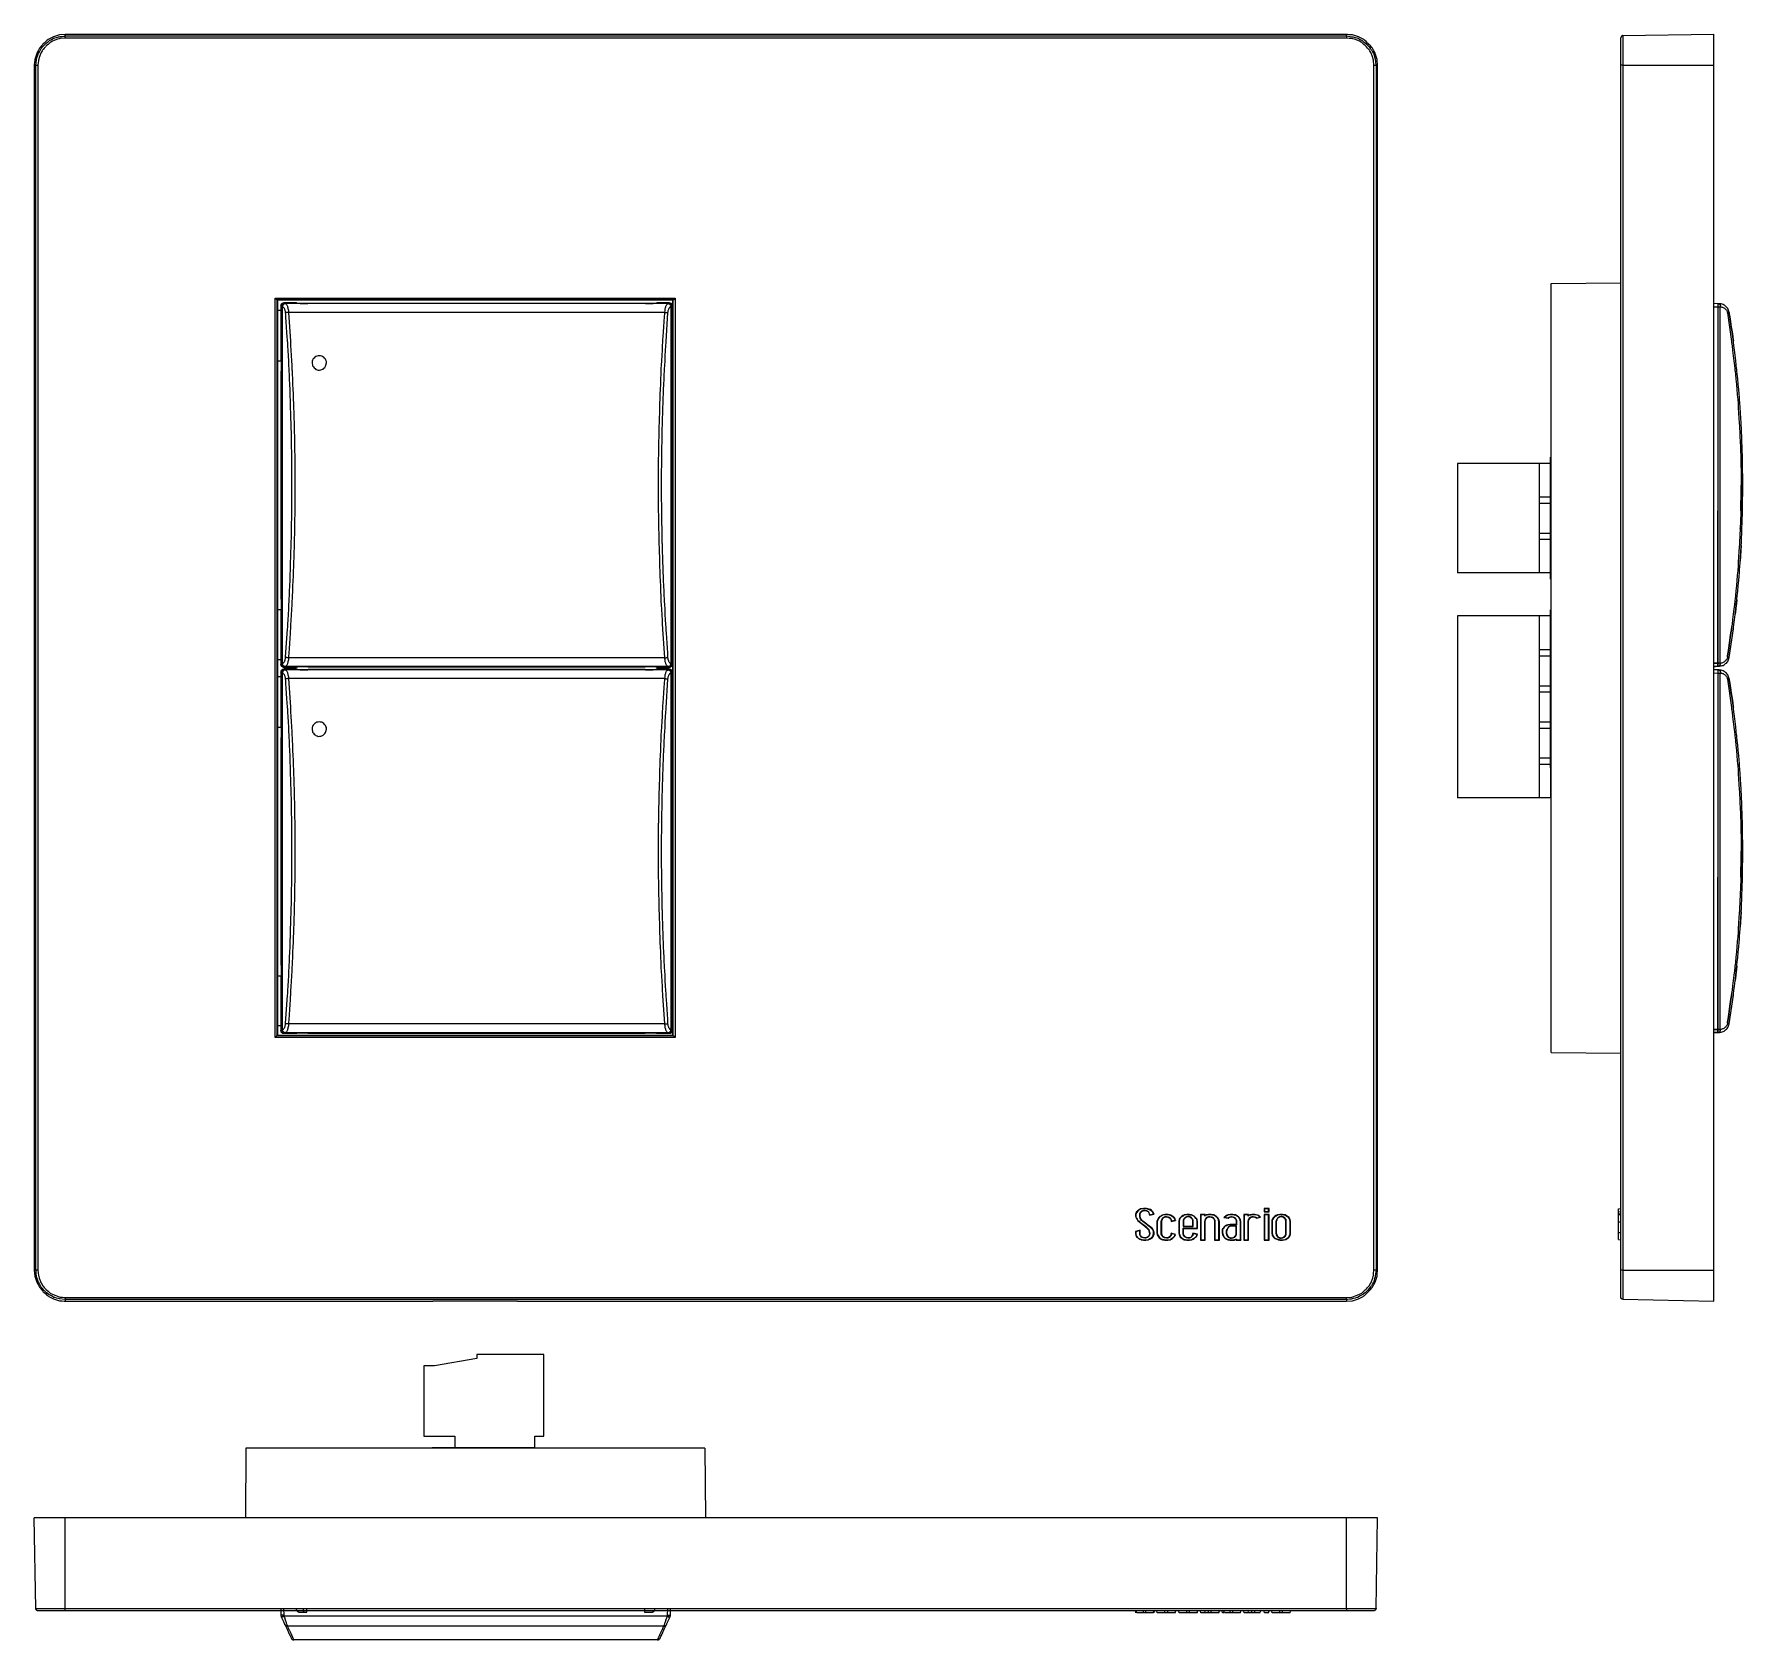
# Model space of a CAD drawing. Header units: centimetres. Extents: x -8.4 to 8.2, y -7.5 to 8.
import ezdxf

# ---------------------------------------------------------------- set-up
doc = ezdxf.new("R2010")
doc.units = ezdxf.units.CM
doc.header["$MEASUREMENT"] = 0
doc.layers.add('Layer 1', color=7, linetype='Continuous')

msp = doc.modelspace()

# ---------------------------------------------------------------- linework, layer by layer
at = {"layer": 'Layer 1', "lineweight": 25}
for points, knots in [([(-8.05745, 8.001), (-8.05745, 8.001), (-8.11389, 7.99747), (-8.11389, 7.99747), (-8.11389, 7.99747), (-8.11389, 7.99747), (-8.17034, 7.97983), (-8.17034, 7.97983), (-8.17034, 7.97983), (-8.17034, 7.97983), (-8.22325, 7.95161), (-8.22325, 7.95161), (-8.22325, 7.95161), (-8.22325, 7.95161), (-8.26912, 7.9128), (-8.26912, 7.9128), (-8.26912, 7.9128), (-8.26912, 7.9128), (-8.30439, 7.87047), (-8.30439, 7.87047), (-8.30439, 7.87047), (-8.30439, 7.87047), (-8.33262, 7.81755), (-8.33262, 7.81755), (-8.33262, 7.81755), (-8.33262, 7.81755), (-8.35025, 7.76111), (-8.35025, 7.76111), (-8.35025, 7.76111), (-8.35025, 7.76111), (-8.35731, 7.70113), (-8.35731, 7.70113)], [0, 0, 0, 0, 0.11111111, 0.11111111, 0.11111111, 0.11111112, 0.22222222, 0.22222222, 0.22222222, 0.22222223, 0.33333333, 0.33333333, 0.33333333, 0.33333334, 0.44444444, 0.44444444, 0.44444444, 0.44444445, 0.55555556, 0.55555556, 0.55555556, 0.55555557, 0.66666667, 0.66666667, 0.66666667, 0.66666668, 0.77777778, 0.77777778, 0.77777778, 0.77777779, 1, 1, 1, 1]), ([(-8.33967, 7.70113), (-8.33967, 7.70113), (-8.33614, 7.75758), (-8.33614, 7.75758), (-8.33614, 7.75758), (-8.33614, 7.75758), (-8.3185, 7.8105), (-8.3185, 7.8105), (-8.3185, 7.8105), (-8.3185, 7.8105), (-8.29381, 7.85988), (-8.29381, 7.85988), (-8.29381, 7.85988), (-8.29381, 7.85988), (-8.25853, 7.90222), (-8.25853, 7.90222), (-8.25853, 7.90222), (-8.25853, 7.90222), (-8.2162, 7.9375), (-8.2162, 7.9375), (-8.2162, 7.9375), (-8.2162, 7.9375), (-8.16681, 7.96572), (-8.16681, 7.96572), (-8.16681, 7.96572), (-8.16681, 7.96572), (-8.11389, 7.97983), (-8.11389, 7.97983), (-8.11389, 7.97983), (-8.11389, 7.97983), (-8.05745, 7.98688), (-8.05745, 7.98688)], [0, 0, 0, 0, 0.11111111, 0.11111111, 0.11111111, 0.11111112, 0.22222222, 0.22222222, 0.22222222, 0.22222223, 0.33333333, 0.33333333, 0.33333333, 0.33333334, 0.44444444, 0.44444444, 0.44444444, 0.44444445, 0.55555556, 0.55555556, 0.55555556, 0.55555557, 0.66666667, 0.66666667, 0.66666667, 0.66666668, 0.77777778, 0.77777778, 0.77777778, 0.77777779, 1, 1, 1, 1]), ([(-8.05745, 7.96572), (-8.05745, 7.96572), (-8.10684, 7.96219), (-8.10684, 7.96219), (-8.10684, 7.96219), (-8.10684, 7.96219), (-8.15623, 7.94808), (-8.15623, 7.94808), (-8.15623, 7.94808), (-8.15623, 7.94808), (-8.20209, 7.92338), (-8.20209, 7.92338), (-8.20209, 7.92338), (-8.20209, 7.92338), (-8.24442, 7.88811), (-8.24442, 7.88811), (-8.24442, 7.88811), (-8.24442, 7.88811), (-8.27617, 7.8493), (-8.27617, 7.8493), (-8.27617, 7.8493), (-8.27617, 7.8493), (-8.30087, 7.80344), (-8.30087, 7.80344), (-8.30087, 7.80344), (-8.30087, 7.80344), (-8.31498, 7.75405), (-8.31498, 7.75405), (-8.31498, 7.75405), (-8.31498, 7.75405), (-8.32203, 7.70113), (-8.32203, 7.70113)], [0, 0, 0, 0, 0.11111111, 0.11111111, 0.11111111, 0.11111112, 0.22222222, 0.22222222, 0.22222222, 0.22222223, 0.33333333, 0.33333333, 0.33333333, 0.33333334, 0.44444444, 0.44444444, 0.44444444, 0.44444445, 0.55555556, 0.55555556, 0.55555556, 0.55555557, 0.66666667, 0.66666667, 0.66666667, 0.66666668, 0.77777778, 0.77777778, 0.77777778, 0.77777779, 1, 1, 1, 1]), ([(-8.05745, 7.96572), (-8.05745, 7.96572), (-8.05745, 7.96925), (-8.05745, 7.96925), (-8.05745, 7.96925), (-8.05745, 7.96925), (-8.05745, 7.9763), (-8.05745, 7.9763), (-8.05745, 7.9763), (-8.05745, 7.9763), (-8.05745, 7.97983), (-8.05745, 7.97983), (-8.05745, 7.97983), (-8.05745, 7.97983), (-8.05745, 7.98336), (-8.05745, 7.98336), (-8.05745, 7.98336), (-8.05745, 7.98336), (-8.05745, 7.98688), (-8.05745, 7.98688)], [0, 0, 0, 0, 0.16666667, 0.16666667, 0.16666667, 0.16666668, 0.33333333, 0.33333333, 0.33333333, 0.33333334, 0.5, 0.5, 0.5, 0.50000001, 0.66666667, 0.66666667, 0.66666667, 0.66666668, 1, 1, 1, 1]), ([(4.62139, 7.70113), (4.62139, 7.70113), (4.61787, 7.76111), (4.61787, 7.76111), (4.61787, 7.76111), (4.61787, 7.76111), (4.60023, 7.81755), (4.60023, 7.81755), (4.60023, 7.81755), (4.60023, 7.81755), (4.57201, 7.87047), (4.57201, 7.87047), (4.57201, 7.87047), (4.57201, 7.87047), (4.5332, 7.9128), (4.5332, 7.9128), (4.5332, 7.9128), (4.5332, 7.9128), (4.49087, 7.95161), (4.49087, 7.95161), (4.49087, 7.95161), (4.49087, 7.95161), (4.43795, 7.97983), (4.43795, 7.97983), (4.43795, 7.97983), (4.43795, 7.97983), (4.38151, 7.99747), (4.38151, 7.99747), (4.38151, 7.99747), (4.38151, 7.99747), (4.32153, 8.001), (4.32153, 8.001)], [0, 0, 0, 0, 0.11111111, 0.11111111, 0.11111111, 0.11111112, 0.22222222, 0.22222222, 0.22222222, 0.22222223, 0.33333333, 0.33333333, 0.33333333, 0.33333334, 0.44444444, 0.44444444, 0.44444444, 0.44444445, 0.55555556, 0.55555556, 0.55555556, 0.55555557, 0.66666667, 0.66666667, 0.66666667, 0.66666668, 0.77777778, 0.77777778, 0.77777778, 0.77777779, 1, 1, 1, 1]), ([(4.32153, 7.98688), (4.32153, 7.98688), (4.37798, 7.97983), (4.37798, 7.97983), (4.37798, 7.97983), (4.37798, 7.97983), (4.43089, 7.96572), (4.43089, 7.96572), (4.43089, 7.96572), (4.43089, 7.96572), (4.48028, 7.9375), (4.48028, 7.9375), (4.48028, 7.9375), (4.48028, 7.9375), (4.52262, 7.90222), (4.52262, 7.90222), (4.52262, 7.90222), (4.52262, 7.90222), (4.55789, 7.85988), (4.55789, 7.85988), (4.55789, 7.85988), (4.55789, 7.85988), (4.58612, 7.8105), (4.58612, 7.8105), (4.58612, 7.8105), (4.58612, 7.8105), (4.60023, 7.75758), (4.60023, 7.75758), (4.60023, 7.75758), (4.60023, 7.75758), (4.60728, 7.70113), (4.60728, 7.70113)], [0, 0, 0, 0, 0.11111111, 0.11111111, 0.11111111, 0.11111112, 0.22222222, 0.22222222, 0.22222222, 0.22222223, 0.33333333, 0.33333333, 0.33333333, 0.33333334, 0.44444444, 0.44444444, 0.44444444, 0.44444445, 0.55555556, 0.55555556, 0.55555556, 0.55555557, 0.66666667, 0.66666667, 0.66666667, 0.66666668, 0.77777778, 0.77777778, 0.77777778, 0.77777779, 1, 1, 1, 1]), ([(4.32153, 7.98688), (4.32153, 7.98688), (4.32153, 7.98688), (4.32153, 7.98688), (4.32153, 7.98688), (4.32153, 7.98688), (4.32153, 7.98336), (4.32153, 7.98336), (4.32153, 7.98336), (4.32153, 7.98336), (4.32153, 7.97983), (4.32153, 7.97983), (4.32153, 7.97983), (4.32153, 7.97983), (4.32153, 7.9763), (4.32153, 7.9763), (4.32153, 7.9763), (4.32153, 7.9763), (4.32153, 7.96925), (4.32153, 7.96925), (4.32153, 7.96925), (4.32153, 7.96925), (4.32153, 7.96572), (4.32153, 7.96572)], [0, 0, 0, 0, 0.14285714, 0.14285714, 0.14285714, 0.14285715, 0.28571429, 0.28571429, 0.28571429, 0.2857143, 0.42857143, 0.42857143, 0.42857143, 0.42857144, 0.57142857, 0.57142857, 0.57142857, 0.57142858, 0.71428571, 0.71428571, 0.71428571, 0.71428572, 1, 1, 1, 1]), ([(4.58612, 7.70113), (4.58612, 7.70113), (4.58259, 7.75405), (4.58259, 7.75405), (4.58259, 7.75405), (4.58259, 7.75405), (4.56848, 7.80344), (4.56848, 7.80344), (4.56848, 7.80344), (4.56848, 7.80344), (4.54378, 7.8493), (4.54378, 7.8493), (4.54378, 7.8493), (4.54378, 7.8493), (4.50851, 7.88811), (4.50851, 7.88811), (4.50851, 7.88811), (4.50851, 7.88811), (4.4697, 7.92338), (4.4697, 7.92338), (4.4697, 7.92338), (4.4697, 7.92338), (4.42384, 7.94808), (4.42384, 7.94808), (4.42384, 7.94808), (4.42384, 7.94808), (4.37445, 7.96219), (4.37445, 7.96219), (4.37445, 7.96219), (4.37445, 7.96219), (4.32153, 7.96572), (4.32153, 7.96572)], [0, 0, 0, 0, 0.11111111, 0.11111111, 0.11111111, 0.11111112, 0.22222222, 0.22222222, 0.22222222, 0.22222223, 0.33333333, 0.33333333, 0.33333333, 0.33333334, 0.44444444, 0.44444444, 0.44444444, 0.44444445, 0.55555556, 0.55555556, 0.55555556, 0.55555557, 0.66666667, 0.66666667, 0.66666667, 0.66666668, 0.77777778, 0.77777778, 0.77777778, 0.77777779, 1, 1, 1, 1]), ([(6.9931, 7.99041), (6.9931, 7.99041), (6.98958, 7.99041), (6.98958, 7.99041), (6.98958, 7.99041), (6.98958, 7.99041), (6.98605, 7.98688), (6.98605, 7.98688), (6.98605, 7.98688), (6.98605, 7.98688), (6.98252, 7.98688), (6.98252, 7.98688), (6.98252, 7.98688), (6.98252, 7.98688), (6.97899, 7.98336), (6.97899, 7.98336), (6.97899, 7.98336), (6.97899, 7.98336), (6.97546, 7.97983), (6.97546, 7.97983), (6.97546, 7.97983), (6.97546, 7.97983), (6.97546, 7.9763), (6.97546, 7.9763), (6.97546, 7.9763), (6.97546, 7.9763), (6.97194, 7.97277), (6.97194, 7.97277), (6.97194, 7.97277), (6.97194, 7.97277), (6.97194, 7.96925), (6.97194, 7.96925)], [0, 0, 0, 0, 0.11111111, 0.11111111, 0.11111111, 0.11111112, 0.22222222, 0.22222222, 0.22222222, 0.22222223, 0.33333333, 0.33333333, 0.33333333, 0.33333334, 0.44444444, 0.44444444, 0.44444444, 0.44444445, 0.55555556, 0.55555556, 0.55555556, 0.55555557, 0.66666667, 0.66666667, 0.66666667, 0.66666668, 0.77777778, 0.77777778, 0.77777778, 0.77777779, 1, 1, 1, 1]), ([(6.97194, 7.70466), (6.97194, 7.70466), (6.97194, 7.75758), (6.97194, 7.75758), (6.97194, 7.75758), (6.97194, 7.75758), (6.97194, 7.80697), (6.97194, 7.80697), (6.97194, 7.80697), (6.97194, 7.80697), (6.97194, 7.85283), (6.97194, 7.85283), (6.97194, 7.85283), (6.97194, 7.85283), (6.97194, 7.89163), (6.97194, 7.89163), (6.97194, 7.89163), (6.97194, 7.89163), (6.97194, 7.92338), (6.97194, 7.92338), (6.97194, 7.92338), (6.97194, 7.92338), (6.97194, 7.94808), (6.97194, 7.94808), (6.97194, 7.94808), (6.97194, 7.94808), (6.97194, 7.96572), (6.97194, 7.96572), (6.97194, 7.96572), (6.97194, 7.96572), (6.97194, 7.96925), (6.97194, 7.96925)], [0, 0, 0, 0, 0.11111111, 0.11111111, 0.11111111, 0.11111112, 0.22222222, 0.22222222, 0.22222222, 0.22222223, 0.33333333, 0.33333333, 0.33333333, 0.33333334, 0.44444444, 0.44444444, 0.44444444, 0.44444445, 0.55555556, 0.55555556, 0.55555556, 0.55555557, 0.66666667, 0.66666667, 0.66666667, 0.66666668, 0.77777778, 0.77777778, 0.77777778, 0.77777779, 1, 1, 1, 1]), ([(6.9931, 7.99041), (6.9931, 7.99041), (6.9931, 7.98336), (6.9931, 7.98336), (6.9931, 7.98336), (6.9931, 7.98336), (6.9931, 7.96925), (6.9931, 7.96925), (6.9931, 7.96925), (6.9931, 7.96925), (6.9931, 7.94102), (6.9931, 7.94102), (6.9931, 7.94102), (6.9931, 7.94102), (6.9931, 7.90575), (6.9931, 7.90575), (6.9931, 7.90575), (6.9931, 7.90575), (6.9931, 7.86341), (6.9931, 7.86341), (6.9931, 7.86341), (6.9931, 7.86341), (6.9931, 7.81402), (6.9931, 7.81402), (6.9931, 7.81402), (6.9931, 7.81402), (6.9931, 7.76111), (6.9931, 7.76111), (6.9931, 7.76111), (6.9931, 7.76111), (6.9931, 7.70466), (6.9931, 7.70466)], [0, 0, 0, 0, 0.11111111, 0.11111111, 0.11111111, 0.11111112, 0.22222222, 0.22222222, 0.22222222, 0.22222223, 0.33333333, 0.33333333, 0.33333333, 0.33333334, 0.44444444, 0.44444444, 0.44444444, 0.44444445, 0.55555556, 0.55555556, 0.55555556, 0.55555557, 0.66666667, 0.66666667, 0.66666667, 0.66666668, 0.77777778, 0.77777778, 0.77777778, 0.77777779, 1, 1, 1, 1]), ([(7.87152, 7.70466), (7.87152, 7.70466), (7.87152, 7.76463), (7.87152, 7.76463), (7.87152, 7.76463), (7.87152, 7.76463), (7.87152, 7.82108), (7.87152, 7.82108), (7.87152, 7.82108), (7.87152, 7.82108), (7.87152, 7.87047), (7.87152, 7.87047), (7.87152, 7.87047), (7.87152, 7.87047), (7.87152, 7.91633), (7.87152, 7.91633), (7.87152, 7.91633), (7.87152, 7.91633), (7.87152, 7.95513), (7.87152, 7.95513), (7.87152, 7.95513), (7.87152, 7.95513), (7.87152, 7.98336), (7.87152, 7.98336), (7.87152, 7.98336), (7.87152, 7.98336), (7.87152, 7.99747), (7.87152, 7.99747), (7.87152, 7.99747), (7.87152, 7.99747), (7.87152, 8.00452), (7.87152, 8.00452)], [0, 0, 0, 0, 0.11111111, 0.11111111, 0.11111111, 0.11111112, 0.22222222, 0.22222222, 0.22222222, 0.22222223, 0.33333333, 0.33333333, 0.33333333, 0.33333334, 0.44444444, 0.44444444, 0.44444444, 0.44444445, 0.55555556, 0.55555556, 0.55555556, 0.55555557, 0.66666667, 0.66666667, 0.66666667, 0.66666668, 0.77777778, 0.77777778, 0.77777778, 0.77777779, 1, 1, 1, 1]), ([(-8.32203, 7.70113), (-8.32203, 7.70113), (-8.32556, 7.70113), (-8.32556, 7.70113), (-8.32556, 7.70113), (-8.32556, 7.70113), (-8.32909, 7.70113), (-8.32909, 7.70113), (-8.32909, 7.70113), (-8.32909, 7.70113), (-8.33262, 7.70113), (-8.33262, 7.70113), (-8.33262, 7.70113), (-8.33262, 7.70113), (-8.33614, 7.70113), (-8.33614, 7.70113), (-8.33614, 7.70113), (-8.33614, 7.70113), (-8.33967, 7.70113), (-8.33967, 7.70113)], [0, 0, 0, 0, 0.16666667, 0.16666667, 0.16666667, 0.16666668, 0.33333333, 0.33333333, 0.33333333, 0.33333334, 0.5, 0.5, 0.5, 0.50000001, 0.66666667, 0.66666667, 0.66666667, 0.66666668, 1, 1, 1, 1]), ([(4.60728, 7.70113), (4.60728, 7.70113), (4.60728, 7.70113), (4.60728, 7.70113), (4.60728, 7.70113), (4.60728, 7.70113), (4.60376, 7.70113), (4.60376, 7.70113), (4.60376, 7.70113), (4.60376, 7.70113), (4.60023, 7.70113), (4.60023, 7.70113), (4.60023, 7.70113), (4.60023, 7.70113), (4.5967, 7.70113), (4.5967, 7.70113), (4.5967, 7.70113), (4.5967, 7.70113), (4.59317, 7.70113), (4.59317, 7.70113), (4.59317, 7.70113), (4.59317, 7.70113), (4.58964, 7.70113), (4.58964, 7.70113), (4.58964, 7.70113), (4.58964, 7.70113), (4.58612, 7.70113), (4.58612, 7.70113)], [0, 0, 0, 0, 0.125, 0.125, 0.125, 0.12500001, 0.25, 0.25, 0.25, 0.25000001, 0.375, 0.375, 0.375, 0.37500001, 0.5, 0.5, 0.5, 0.50000001, 0.625, 0.625, 0.625, 0.62500001, 0.75, 0.75, 0.75, 0.75000001, 1, 1, 1, 1]), ([(6.9931, 7.70466), (6.9931, 7.70466), (6.98958, 7.70466), (6.98958, 7.70466), (6.98958, 7.70466), (6.98958, 7.70466), (6.98605, 7.70466), (6.98605, 7.70466), (6.98605, 7.70466), (6.98605, 7.70466), (6.98252, 7.70466), (6.98252, 7.70466), (6.98252, 7.70466), (6.98252, 7.70466), (6.97899, 7.70466), (6.97899, 7.70466), (6.97899, 7.70466), (6.97899, 7.70466), (6.97546, 7.70466), (6.97546, 7.70466), (6.97546, 7.70466), (6.97546, 7.70466), (6.97194, 7.70466), (6.97194, 7.70466)], [0, 0, 0, 0, 0.14285714, 0.14285714, 0.14285714, 0.14285715, 0.28571429, 0.28571429, 0.28571429, 0.2857143, 0.42857143, 0.42857143, 0.42857143, 0.42857144, 0.57142857, 0.57142857, 0.57142857, 0.57142858, 0.71428571, 0.71428571, 0.71428571, 0.71428572, 1, 1, 1, 1]), ([(-6.02898, 5.45394), (-6.02898, 5.45394), (-6.02545, 5.45041), (-6.02545, 5.45041), (-6.02545, 5.45041), (-6.02545, 5.45041), (-6.02192, 5.44688), (-6.02192, 5.44688), (-6.02192, 5.44688), (-6.02192, 5.44688), (-6.01839, 5.44336), (-6.01839, 5.44336), (-6.01839, 5.44336), (-6.01839, 5.44336), (-6.01487, 5.43983), (-6.01487, 5.43983), (-6.01487, 5.43983), (-6.01487, 5.43983), (-6.01134, 5.4363), (-6.01134, 5.4363)], [0, 0, 0, 0, 0.16666667, 0.16666667, 0.16666667, 0.16666668, 0.33333333, 0.33333333, 0.33333333, 0.33333334, 0.5, 0.5, 0.5, 0.50000001, 0.66666667, 0.66666667, 0.66666667, 0.66666668, 1, 1, 1, 1]), ([(-2.1837, 5.4363), (-2.1837, 5.4363), (-2.1837, 5.4363), (-2.1837, 5.4363), (-2.1837, 5.4363), (-2.1837, 5.4363), (-2.18017, 5.4363), (-2.18017, 5.4363), (-2.18017, 5.4363), (-2.18017, 5.4363), (-2.18017, 5.43983), (-2.18017, 5.43983), (-2.18017, 5.43983), (-2.18017, 5.43983), (-2.17664, 5.43983), (-2.17664, 5.43983), (-2.17664, 5.43983), (-2.17664, 5.43983), (-2.17311, 5.44336), (-2.17311, 5.44336), (-2.17311, 5.44336), (-2.17311, 5.44336), (-2.16959, 5.44688), (-2.16959, 5.44688), (-2.16959, 5.44688), (-2.16959, 5.44688), (-2.16606, 5.45041), (-2.16606, 5.45041), (-2.16606, 5.45041), (-2.16606, 5.45041), (-2.16253, 5.45394), (-2.16253, 5.45394)], [0, 0, 0, 0, 0.11111111, 0.11111111, 0.11111111, 0.11111112, 0.22222222, 0.22222222, 0.22222222, 0.22222223, 0.33333333, 0.33333333, 0.33333333, 0.33333334, 0.44444444, 0.44444444, 0.44444444, 0.44444445, 0.55555556, 0.55555556, 0.55555556, 0.55555557, 0.66666667, 0.66666667, 0.66666667, 0.66666668, 0.77777778, 0.77777778, 0.77777778, 0.77777779, 1, 1, 1, 1]), ([(-5.97395, 5.37986), (-5.97395, 5.37986), (-5.97218, 5.38515), (-5.97218, 5.38515), (-5.97218, 5.38515), (-5.97218, 5.38515), (-5.97042, 5.39045), (-5.97042, 5.39045), (-5.97042, 5.39045), (-5.97042, 5.39045), (-5.96865, 5.39575), (-5.96865, 5.39575), (-5.96865, 5.39575), (-5.96865, 5.39575), (-5.96512, 5.40104), (-5.96512, 5.40104), (-5.96512, 5.40104), (-5.96512, 5.40104), (-5.95983, 5.40457), (-5.95983, 5.40457), (-5.95983, 5.40457), (-5.95983, 5.40457), (-5.95453, 5.40633), (-5.95453, 5.40633), (-5.95453, 5.40633), (-5.95453, 5.40633), (-5.94923, 5.4081), (-5.94923, 5.4081), (-5.94923, 5.4081), (-5.94923, 5.4081), (-5.94394, 5.40987), (-5.94394, 5.40987)], [0, 0, 0, 0, 0.11111111, 0.11111111, 0.11111111, 0.11111112, 0.22222222, 0.22222222, 0.22222222, 0.22222223, 0.33333333, 0.33333333, 0.33333333, 0.33333334, 0.44444444, 0.44444444, 0.44444444, 0.44444445, 0.55555556, 0.55555556, 0.55555556, 0.55555557, 0.66666667, 0.66666667, 0.66666667, 0.66666668, 0.77777778, 0.77777778, 0.77777778, 0.77777779, 1, 1, 1, 1]), ([(-5.93511, 5.40104), (-5.93511, 5.40104), (-5.94041, 5.39927), (-5.94041, 5.39927), (-5.94041, 5.39927), (-5.94041, 5.39927), (-5.94747, 5.39751), (-5.94747, 5.39751), (-5.94747, 5.39751), (-5.94747, 5.39751), (-5.951, 5.39575), (-5.951, 5.39575), (-5.951, 5.39575), (-5.951, 5.39575), (-5.95629, 5.39221), (-5.95629, 5.39221), (-5.95629, 5.39221), (-5.95629, 5.39221), (-5.95983, 5.38692), (-5.95983, 5.38692), (-5.95983, 5.38692), (-5.95983, 5.38692), (-5.96335, 5.38162), (-5.96335, 5.38162), (-5.96335, 5.38162), (-5.96335, 5.38162), (-5.96512, 5.37633), (-5.96512, 5.37633), (-5.96512, 5.37633), (-5.96512, 5.37633), (-5.96512, 5.37103), (-5.96512, 5.37103)], [0, 0, 0, 0, 0.11111111, 0.11111111, 0.11111111, 0.11111112, 0.22222222, 0.22222222, 0.22222222, 0.22222223, 0.33333333, 0.33333333, 0.33333333, 0.33333334, 0.44444444, 0.44444444, 0.44444444, 0.44444445, 0.55555556, 0.55555556, 0.55555556, 0.55555557, 0.66666667, 0.66666667, 0.66666667, 0.66666668, 0.77777778, 0.77777778, 0.77777778, 0.77777779, 1, 1, 1, 1]), ([(-5.95983, 5.37103), (-5.95983, 5.37103), (-5.96335, 5.37103), (-5.96335, 5.37103), (-5.96335, 5.37103), (-5.96335, 5.37103), (-5.96512, 5.37103), (-5.96512, 5.37103)], [0, 0, 0, 0, 0.33333333, 0.33333333, 0.33333333, 0.33333334, 1, 1, 1, 1]), ([(-5.93158, 5.40104), (-5.93158, 5.40104), (-5.93688, 5.39927), (-5.93688, 5.39927), (-5.93688, 5.39927), (-5.93688, 5.39927), (-5.94217, 5.39751), (-5.94217, 5.39751), (-5.94217, 5.39751), (-5.94217, 5.39751), (-5.94747, 5.39575), (-5.94747, 5.39575), (-5.94747, 5.39575), (-5.94747, 5.39575), (-5.951, 5.39221), (-5.951, 5.39221), (-5.951, 5.39221), (-5.951, 5.39221), (-5.95453, 5.38692), (-5.95453, 5.38692), (-5.95453, 5.38692), (-5.95453, 5.38692), (-5.95806, 5.38162), (-5.95806, 5.38162), (-5.95806, 5.38162), (-5.95806, 5.38162), (-5.95806, 5.37633), (-5.95806, 5.37633), (-5.95806, 5.37633), (-5.95806, 5.37633), (-5.95983, 5.37103), (-5.95983, 5.37103)], [0, 0, 0, 0, 0.11111111, 0.11111111, 0.11111111, 0.11111112, 0.22222222, 0.22222222, 0.22222222, 0.22222223, 0.33333333, 0.33333333, 0.33333333, 0.33333334, 0.44444444, 0.44444444, 0.44444444, 0.44444445, 0.55555556, 0.55555556, 0.55555556, 0.55555557, 0.66666667, 0.66666667, 0.66666667, 0.66666668, 0.77777778, 0.77777778, 0.77777778, 0.77777779, 1, 1, 1, 1]), ([(-5.93335, 5.40104), (-5.93335, 5.40104), (-5.93864, 5.39927), (-5.93864, 5.39927), (-5.93864, 5.39927), (-5.93864, 5.39927), (-5.94394, 5.39751), (-5.94394, 5.39751), (-5.94394, 5.39751), (-5.94394, 5.39751), (-5.94923, 5.39575), (-5.94923, 5.39575), (-5.94923, 5.39575), (-5.94923, 5.39575), (-5.95276, 5.39221), (-5.95276, 5.39221), (-5.95276, 5.39221), (-5.95276, 5.39221), (-5.95629, 5.38692), (-5.95629, 5.38692), (-5.95629, 5.38692), (-5.95629, 5.38692), (-5.95806, 5.38162), (-5.95806, 5.38162), (-5.95806, 5.38162), (-5.95806, 5.38162), (-5.95983, 5.37633), (-5.95983, 5.37633), (-5.95983, 5.37633), (-5.95983, 5.37633), (-5.95983, 5.37103), (-5.95983, 5.37103)], [0, 0, 0, 0, 0.11111111, 0.11111111, 0.11111111, 0.11111112, 0.22222222, 0.22222222, 0.22222222, 0.22222223, 0.33333333, 0.33333333, 0.33333333, 0.33333334, 0.44444444, 0.44444444, 0.44444444, 0.44444445, 0.55555556, 0.55555556, 0.55555556, 0.55555557, 0.66666667, 0.66666667, 0.66666667, 0.66666668, 0.77777778, 0.77777778, 0.77777778, 0.77777779, 1, 1, 1, 1]), ([(-5.92805, 5.31101), (-5.92805, 5.31101), (-5.92982, 5.32514), (-5.92982, 5.32514), (-5.92982, 5.32514), (-5.92982, 5.32514), (-5.93158, 5.33749), (-5.93158, 5.33749), (-5.93158, 5.33749), (-5.93158, 5.33749), (-5.93688, 5.34809), (-5.93688, 5.34809), (-5.93688, 5.34809), (-5.93688, 5.34809), (-5.94041, 5.35691), (-5.94041, 5.35691), (-5.94041, 5.35691), (-5.94041, 5.35691), (-5.94747, 5.36397), (-5.94747, 5.36397), (-5.94747, 5.36397), (-5.94747, 5.36397), (-5.95276, 5.36927), (-5.95276, 5.36927), (-5.95276, 5.36927), (-5.95276, 5.36927), (-5.95983, 5.37103), (-5.95983, 5.37103)], [0, 0, 0, 0, 0.125, 0.125, 0.125, 0.12500001, 0.25, 0.25, 0.25, 0.25000001, 0.375, 0.375, 0.375, 0.37500001, 0.5, 0.5, 0.5, 0.50000001, 0.625, 0.625, 0.625, 0.62500001, 0.75, 0.75, 0.75, 0.75000001, 1, 1, 1, 1]), ([(-5.93511, 5.40104), (-5.93511, 5.40104), (-5.93511, 5.40104), (-5.93511, 5.40104), (-5.93511, 5.40104), (-5.93511, 5.40104), (-5.93335, 5.40104), (-5.93335, 5.40104)], [0, 0, 0, 0, 0.33333333, 0.33333333, 0.33333333, 0.33333334, 1, 1, 1, 1]), ([(-5.93158, 5.40104), (-5.93158, 5.40104), (-5.92628, 5.39751), (-5.92628, 5.39751), (-5.92628, 5.39751), (-5.92628, 5.39751), (-5.91922, 5.39221), (-5.91922, 5.39221), (-5.91922, 5.39221), (-5.91922, 5.39221), (-5.91393, 5.38162), (-5.91393, 5.38162), (-5.91393, 5.38162), (-5.91393, 5.38162), (-5.90863, 5.36927), (-5.90863, 5.36927), (-5.90863, 5.36927), (-5.90863, 5.36927), (-5.9051, 5.35338), (-5.9051, 5.35338), (-5.9051, 5.35338), (-5.9051, 5.35338), (-5.90157, 5.33573), (-5.90157, 5.33573), (-5.90157, 5.33573), (-5.90157, 5.33573), (-5.8998, 5.31631), (-5.8998, 5.31631)], [0, 0, 0, 0, 0.125, 0.125, 0.125, 0.12500001, 0.25, 0.25, 0.25, 0.25000001, 0.375, 0.375, 0.375, 0.37500001, 0.5, 0.5, 0.5, 0.50000001, 0.625, 0.625, 0.625, 0.62500001, 0.75, 0.75, 0.75, 0.75000001, 1, 1, 1, 1]), ([(-5.8998, 5.31631), (-5.8998, 5.31631), (-5.9051, 5.31631), (-5.9051, 5.31631), (-5.9051, 5.31631), (-5.9051, 5.31631), (-5.90863, 5.31631), (-5.90863, 5.31631), (-5.90863, 5.31631), (-5.90863, 5.31631), (-5.91216, 5.31455), (-5.91216, 5.31455), (-5.91216, 5.31455), (-5.91216, 5.31455), (-5.91746, 5.31455), (-5.91746, 5.31455), (-5.91746, 5.31455), (-5.91746, 5.31455), (-5.91922, 5.31455), (-5.91922, 5.31455), (-5.91922, 5.31455), (-5.91922, 5.31455), (-5.92276, 5.31278), (-5.92276, 5.31278), (-5.92276, 5.31278), (-5.92276, 5.31278), (-5.92628, 5.31278), (-5.92628, 5.31278), (-5.92628, 5.31278), (-5.92628, 5.31278), (-5.92805, 5.31101), (-5.92805, 5.31101)], [0, 0, 0, 0, 0.11111111, 0.11111111, 0.11111111, 0.11111112, 0.22222222, 0.22222222, 0.22222222, 0.22222223, 0.33333333, 0.33333333, 0.33333333, 0.33333334, 0.44444444, 0.44444444, 0.44444444, 0.44444445, 0.55555556, 0.55555556, 0.55555556, 0.55555557, 0.66666667, 0.66666667, 0.66666667, 0.66666668, 0.77777778, 0.77777778, 0.77777778, 0.77777779, 1, 1, 1, 1]), ([(-5.92805, 1.98357), (-5.92805, 1.98357), (-5.90863, 2.25894), (-5.90863, 2.25894), (-5.90863, 2.25894), (-5.90863, 2.25894), (-5.89274, 2.53608), (-5.89274, 2.53608), (-5.89274, 2.53608), (-5.89274, 2.53608), (-5.88216, 2.81322), (-5.88216, 2.81322), (-5.88216, 2.81322), (-5.88216, 2.81322), (-5.87333, 3.09036), (-5.87333, 3.09036), (-5.87333, 3.09036), (-5.87333, 3.09036), (-5.86803, 3.36927), (-5.86803, 3.36927), (-5.86803, 3.36927), (-5.86803, 3.36927), (-5.86627, 3.64818), (-5.86627, 3.64818), (-5.86627, 3.64818), (-5.86627, 3.64818), (-5.86803, 3.92531), (-5.86803, 3.92531), (-5.86803, 3.92531), (-5.86803, 3.92531), (-5.87333, 4.20422), (-5.87333, 4.20422), (-5.87333, 4.20422), (-5.87333, 4.20422), (-5.88216, 4.48136), (-5.88216, 4.48136), (-5.88216, 4.48136), (-5.88216, 4.48136), (-5.89274, 4.76027), (-5.89274, 4.76027), (-5.89274, 4.76027), (-5.89274, 4.76027), (-5.90863, 5.03564), (-5.90863, 5.03564), (-5.90863, 5.03564), (-5.90863, 5.03564), (-5.92805, 5.31101), (-5.92805, 5.31101)], [0, 0, 0, 0, 0.07692308, 0.07692308, 0.07692308, 0.07692309, 0.15384615, 0.15384615, 0.15384615, 0.15384616, 0.23076923, 0.23076923, 0.23076923, 0.23076924, 0.30769231, 0.30769231, 0.30769231, 0.30769232, 0.38461538, 0.38461538, 0.38461538, 0.38461539, 0.46153846, 0.46153846, 0.46153846, 0.46153847, 0.53846154, 0.53846154, 0.53846154, 0.53846155, 0.61538462, 0.61538462, 0.61538462, 0.61538463, 0.69230769, 0.69230769, 0.69230769, 0.6923077, 0.76923077, 0.76923077, 0.76923077, 0.76923078, 0.84615385, 0.84615385, 0.84615385, 0.84615386, 1, 1, 1, 1]), ([(-5.8998, 5.31631), (-5.8998, 5.31631), (-5.88216, 5.03917), (-5.88216, 5.03917), (-5.88216, 5.03917), (-5.88216, 5.03917), (-5.86627, 4.76203), (-5.86627, 4.76203), (-5.86627, 4.76203), (-5.86627, 4.76203), (-5.85391, 4.48489), (-5.85391, 4.48489), (-5.85391, 4.48489), (-5.85391, 4.48489), (-5.84508, 4.20598), (-5.84508, 4.20598), (-5.84508, 4.20598), (-5.84508, 4.20598), (-5.83979, 3.92708), (-5.83979, 3.92708), (-5.83979, 3.92708), (-5.83979, 3.92708), (-5.83802, 3.64818), (-5.83802, 3.64818), (-5.83802, 3.64818), (-5.83802, 3.64818), (-5.83979, 3.36927), (-5.83979, 3.36927), (-5.83979, 3.36927), (-5.83979, 3.36927), (-5.84508, 3.0886), (-5.84508, 3.0886), (-5.84508, 3.0886), (-5.84508, 3.0886), (-5.85391, 2.81146), (-5.85391, 2.81146), (-5.85391, 2.81146), (-5.85391, 2.81146), (-5.86627, 2.53255), (-5.86627, 2.53255), (-5.86627, 2.53255), (-5.86627, 2.53255), (-5.88216, 2.25541), (-5.88216, 2.25541), (-5.88216, 2.25541), (-5.88216, 2.25541), (-5.8998, 1.98004), (-5.8998, 1.98004)], [0, 0, 0, 0, 0.07692308, 0.07692308, 0.07692308, 0.07692309, 0.15384615, 0.15384615, 0.15384615, 0.15384616, 0.23076923, 0.23076923, 0.23076923, 0.23076924, 0.30769231, 0.30769231, 0.30769231, 0.30769232, 0.38461538, 0.38461538, 0.38461538, 0.38461539, 0.46153846, 0.46153846, 0.46153846, 0.46153847, 0.53846154, 0.53846154, 0.53846154, 0.53846155, 0.61538462, 0.61538462, 0.61538462, 0.61538463, 0.69230769, 0.69230769, 0.69230769, 0.6923077, 0.76923077, 0.76923077, 0.76923077, 0.76923078, 0.84615385, 0.84615385, 0.84615385, 0.84615386, 1, 1, 1, 1]), ([(-5.78683, 5.40104), (-5.78683, 5.40104), (-5.79213, 5.40104), (-5.79213, 5.40104), (-5.79213, 5.40104), (-5.79213, 5.40104), (-5.79742, 5.40104), (-5.79742, 5.40104), (-5.79742, 5.40104), (-5.79742, 5.40104), (-5.80272, 5.40104), (-5.80272, 5.40104), (-5.80272, 5.40104), (-5.80272, 5.40104), (-5.80625, 5.40104), (-5.80625, 5.40104), (-5.80625, 5.40104), (-5.80625, 5.40104), (-5.81155, 5.40104), (-5.81155, 5.40104), (-5.81155, 5.40104), (-5.81155, 5.40104), (-5.81331, 5.40104), (-5.81331, 5.40104), (-5.81331, 5.40104), (-5.81331, 5.40104), (-5.81508, 5.40104), (-5.81508, 5.40104), (-5.81508, 5.40104), (-5.81508, 5.40104), (-5.81684, 5.40104), (-5.81684, 5.40104)], [0, 0, 0, 0, 0.11111111, 0.11111111, 0.11111111, 0.11111112, 0.22222222, 0.22222222, 0.22222222, 0.22222223, 0.33333333, 0.33333333, 0.33333333, 0.33333334, 0.44444444, 0.44444444, 0.44444444, 0.44444445, 0.55555556, 0.55555556, 0.55555556, 0.55555557, 0.66666667, 0.66666667, 0.66666667, 0.66666668, 0.77777778, 0.77777778, 0.77777778, 0.77777779, 1, 1, 1, 1]), ([(-2.34818, 5.40104), (-2.34818, 5.40104), (-2.34818, 5.40104), (-2.34818, 5.40104), (-2.34818, 5.40104), (-2.34818, 5.40104), (-2.34994, 5.40104), (-2.34994, 5.40104), (-2.34994, 5.40104), (-2.34994, 5.40104), (-2.35347, 5.40104), (-2.35347, 5.40104), (-2.35347, 5.40104), (-2.35347, 5.40104), (-2.357, 5.40104), (-2.357, 5.40104), (-2.357, 5.40104), (-2.357, 5.40104), (-2.3623, 5.40104), (-2.3623, 5.40104), (-2.3623, 5.40104), (-2.3623, 5.40104), (-2.36759, 5.40104), (-2.36759, 5.40104), (-2.36759, 5.40104), (-2.36759, 5.40104), (-2.37289, 5.40104), (-2.37289, 5.40104), (-2.37289, 5.40104), (-2.37289, 5.40104), (-2.37819, 5.40104), (-2.37819, 5.40104)], [0, 0, 0, 0, 0.11111111, 0.11111111, 0.11111111, 0.11111112, 0.22222222, 0.22222222, 0.22222222, 0.22222223, 0.33333333, 0.33333333, 0.33333333, 0.33333334, 0.44444444, 0.44444444, 0.44444444, 0.44444445, 0.55555556, 0.55555556, 0.55555556, 0.55555557, 0.66666667, 0.66666667, 0.66666667, 0.66666668, 0.77777778, 0.77777778, 0.77777778, 0.77777779, 1, 1, 1, 1]), ([(-2.26345, 1.98004), (-2.26345, 1.98004), (-2.28286, 2.25541), (-2.28286, 2.25541), (-2.28286, 2.25541), (-2.28286, 2.25541), (-2.29875, 2.53255), (-2.29875, 2.53255), (-2.29875, 2.53255), (-2.29875, 2.53255), (-2.30934, 2.81146), (-2.30934, 2.81146), (-2.30934, 2.81146), (-2.30934, 2.81146), (-2.31817, 3.0886), (-2.31817, 3.0886), (-2.31817, 3.0886), (-2.31817, 3.0886), (-2.32347, 3.36927), (-2.32347, 3.36927), (-2.32347, 3.36927), (-2.32347, 3.36927), (-2.32523, 3.64818), (-2.32523, 3.64818), (-2.32523, 3.64818), (-2.32523, 3.64818), (-2.32347, 3.92708), (-2.32347, 3.92708), (-2.32347, 3.92708), (-2.32347, 3.92708), (-2.31817, 4.20598), (-2.31817, 4.20598), (-2.31817, 4.20598), (-2.31817, 4.20598), (-2.30934, 4.48489), (-2.30934, 4.48489), (-2.30934, 4.48489), (-2.30934, 4.48489), (-2.29875, 4.76203), (-2.29875, 4.76203), (-2.29875, 4.76203), (-2.29875, 4.76203), (-2.28286, 5.03917), (-2.28286, 5.03917), (-2.28286, 5.03917), (-2.28286, 5.03917), (-2.26345, 5.31631), (-2.26345, 5.31631)], [0, 0, 0, 0, 0.07692308, 0.07692308, 0.07692308, 0.07692309, 0.15384615, 0.15384615, 0.15384615, 0.15384616, 0.23076923, 0.23076923, 0.23076923, 0.23076924, 0.30769231, 0.30769231, 0.30769231, 0.30769232, 0.38461538, 0.38461538, 0.38461538, 0.38461539, 0.46153846, 0.46153846, 0.46153846, 0.46153847, 0.53846154, 0.53846154, 0.53846154, 0.53846155, 0.61538462, 0.61538462, 0.61538462, 0.61538463, 0.69230769, 0.69230769, 0.69230769, 0.6923077, 0.76923077, 0.76923077, 0.76923077, 0.76923078, 0.84615385, 0.84615385, 0.84615385, 0.84615386, 1, 1, 1, 1]), ([(-2.23697, 5.31101), (-2.23697, 5.31101), (-2.25462, 5.03564), (-2.25462, 5.03564), (-2.25462, 5.03564), (-2.25462, 5.03564), (-2.27051, 4.76027), (-2.27051, 4.76027), (-2.27051, 4.76027), (-2.27051, 4.76027), (-2.28286, 4.48136), (-2.28286, 4.48136), (-2.28286, 4.48136), (-2.28286, 4.48136), (-2.29169, 4.20422), (-2.29169, 4.20422), (-2.29169, 4.20422), (-2.29169, 4.20422), (-2.29699, 3.92531), (-2.29699, 3.92531), (-2.29699, 3.92531), (-2.29699, 3.92531), (-2.29875, 3.64818), (-2.29875, 3.64818), (-2.29875, 3.64818), (-2.29875, 3.64818), (-2.29699, 3.36927), (-2.29699, 3.36927), (-2.29699, 3.36927), (-2.29699, 3.36927), (-2.29169, 3.09036), (-2.29169, 3.09036), (-2.29169, 3.09036), (-2.29169, 3.09036), (-2.28286, 2.81322), (-2.28286, 2.81322), (-2.28286, 2.81322), (-2.28286, 2.81322), (-2.27051, 2.53608), (-2.27051, 2.53608), (-2.27051, 2.53608), (-2.27051, 2.53608), (-2.25462, 2.25894), (-2.25462, 2.25894), (-2.25462, 2.25894), (-2.25462, 2.25894), (-2.23697, 1.98357), (-2.23697, 1.98357)], [0, 0, 0, 0, 0.07692308, 0.07692308, 0.07692308, 0.07692309, 0.15384615, 0.15384615, 0.15384615, 0.15384616, 0.23076923, 0.23076923, 0.23076923, 0.23076924, 0.30769231, 0.30769231, 0.30769231, 0.30769232, 0.38461538, 0.38461538, 0.38461538, 0.38461539, 0.46153846, 0.46153846, 0.46153846, 0.46153847, 0.53846154, 0.53846154, 0.53846154, 0.53846155, 0.61538462, 0.61538462, 0.61538462, 0.61538463, 0.69230769, 0.69230769, 0.69230769, 0.6923077, 0.76923077, 0.76923077, 0.76923077, 0.76923078, 0.84615385, 0.84615385, 0.84615385, 0.84615386, 1, 1, 1, 1]), ([(-2.26345, 5.31631), (-2.26345, 5.31631), (-2.26168, 5.33573), (-2.26168, 5.33573), (-2.26168, 5.33573), (-2.26168, 5.33573), (-2.25992, 5.35338), (-2.25992, 5.35338), (-2.25992, 5.35338), (-2.25992, 5.35338), (-2.25462, 5.36927), (-2.25462, 5.36927), (-2.25462, 5.36927), (-2.25462, 5.36927), (-2.25109, 5.38162), (-2.25109, 5.38162), (-2.25109, 5.38162), (-2.25109, 5.38162), (-2.24403, 5.39221), (-2.24403, 5.39221), (-2.24403, 5.39221), (-2.24403, 5.39221), (-2.23873, 5.39751), (-2.23873, 5.39751), (-2.23873, 5.39751), (-2.23873, 5.39751), (-2.23167, 5.40104), (-2.23167, 5.40104)], [0, 0, 0, 0, 0.125, 0.125, 0.125, 0.12500001, 0.25, 0.25, 0.25, 0.25000001, 0.375, 0.375, 0.375, 0.37500001, 0.5, 0.5, 0.5, 0.50000001, 0.625, 0.625, 0.625, 0.62500001, 0.75, 0.75, 0.75, 0.75000001, 1, 1, 1, 1]), ([(-2.26345, 5.31631), (-2.26345, 5.31631), (-2.25992, 5.31631), (-2.25992, 5.31631), (-2.25992, 5.31631), (-2.25992, 5.31631), (-2.25462, 5.31631), (-2.25462, 5.31631), (-2.25462, 5.31631), (-2.25462, 5.31631), (-2.25109, 5.31455), (-2.25109, 5.31455), (-2.25109, 5.31455), (-2.25109, 5.31455), (-2.24756, 5.31455), (-2.24756, 5.31455), (-2.24756, 5.31455), (-2.24756, 5.31455), (-2.24403, 5.31455), (-2.24403, 5.31455), (-2.24403, 5.31455), (-2.24403, 5.31455), (-2.2405, 5.31278), (-2.2405, 5.31278), (-2.2405, 5.31278), (-2.2405, 5.31278), (-2.23873, 5.31278), (-2.23873, 5.31278), (-2.23873, 5.31278), (-2.23873, 5.31278), (-2.23697, 5.31101), (-2.23697, 5.31101)], [0, 0, 0, 0, 0.11111111, 0.11111111, 0.11111111, 0.11111112, 0.22222222, 0.22222222, 0.22222222, 0.22222223, 0.33333333, 0.33333333, 0.33333333, 0.33333334, 0.44444444, 0.44444444, 0.44444444, 0.44444445, 0.55555556, 0.55555556, 0.55555556, 0.55555557, 0.66666667, 0.66666667, 0.66666667, 0.66666668, 0.77777778, 0.77777778, 0.77777778, 0.77777779, 1, 1, 1, 1]), ([(-2.2052, 5.37103), (-2.2052, 5.37103), (-2.21226, 5.36927), (-2.21226, 5.36927), (-2.21226, 5.36927), (-2.21226, 5.36927), (-2.21755, 5.36397), (-2.21755, 5.36397), (-2.21755, 5.36397), (-2.21755, 5.36397), (-2.22284, 5.35691), (-2.22284, 5.35691), (-2.22284, 5.35691), (-2.22284, 5.35691), (-2.22814, 5.34809), (-2.22814, 5.34809), (-2.22814, 5.34809), (-2.22814, 5.34809), (-2.23167, 5.33749), (-2.23167, 5.33749), (-2.23167, 5.33749), (-2.23167, 5.33749), (-2.2352, 5.32514), (-2.2352, 5.32514), (-2.2352, 5.32514), (-2.2352, 5.32514), (-2.23697, 5.31101), (-2.23697, 5.31101)], [0, 0, 0, 0, 0.125, 0.125, 0.125, 0.12500001, 0.25, 0.25, 0.25, 0.25000001, 0.375, 0.375, 0.375, 0.37500001, 0.5, 0.5, 0.5, 0.50000001, 0.625, 0.625, 0.625, 0.62500001, 0.75, 0.75, 0.75, 0.75000001, 1, 1, 1, 1]), ([(-2.23167, 5.40104), (-2.23167, 5.40104), (-2.22638, 5.39927), (-2.22638, 5.39927), (-2.22638, 5.39927), (-2.22638, 5.39927), (-2.22108, 5.39751), (-2.22108, 5.39751), (-2.22108, 5.39751), (-2.22108, 5.39751), (-2.21755, 5.39575), (-2.21755, 5.39575), (-2.21755, 5.39575), (-2.21755, 5.39575), (-2.21226, 5.39221), (-2.21226, 5.39221), (-2.21226, 5.39221), (-2.21226, 5.39221), (-2.21049, 5.38692), (-2.21049, 5.38692), (-2.21049, 5.38692), (-2.21049, 5.38692), (-2.20696, 5.38162), (-2.20696, 5.38162), (-2.20696, 5.38162), (-2.20696, 5.38162), (-2.2052, 5.37633), (-2.2052, 5.37633), (-2.2052, 5.37633), (-2.2052, 5.37633), (-2.2052, 5.37103), (-2.2052, 5.37103)], [0, 0, 0, 0, 0.11111111, 0.11111111, 0.11111111, 0.11111112, 0.22222222, 0.22222222, 0.22222222, 0.22222223, 0.33333333, 0.33333333, 0.33333333, 0.33333334, 0.44444444, 0.44444444, 0.44444444, 0.44444445, 0.55555556, 0.55555556, 0.55555556, 0.55555557, 0.66666667, 0.66666667, 0.66666667, 0.66666668, 0.77777778, 0.77777778, 0.77777778, 0.77777779, 1, 1, 1, 1]), ([(-2.23167, 5.40104), (-2.23167, 5.40104), (-2.22638, 5.39927), (-2.22638, 5.39927), (-2.22638, 5.39927), (-2.22638, 5.39927), (-2.22108, 5.39751), (-2.22108, 5.39751), (-2.22108, 5.39751), (-2.22108, 5.39751), (-2.21578, 5.39575), (-2.21578, 5.39575), (-2.21578, 5.39575), (-2.21578, 5.39575), (-2.21226, 5.39221), (-2.21226, 5.39221), (-2.21226, 5.39221), (-2.21226, 5.39221), (-2.20872, 5.38692), (-2.20872, 5.38692), (-2.20872, 5.38692), (-2.20872, 5.38692), (-2.2052, 5.38162), (-2.2052, 5.38162), (-2.2052, 5.38162), (-2.2052, 5.38162), (-2.2052, 5.37633), (-2.2052, 5.37633), (-2.2052, 5.37633), (-2.2052, 5.37633), (-2.20343, 5.37103), (-2.20343, 5.37103)], [0, 0, 0, 0, 0.11111111, 0.11111111, 0.11111111, 0.11111112, 0.22222222, 0.22222222, 0.22222222, 0.22222223, 0.33333333, 0.33333333, 0.33333333, 0.33333334, 0.44444444, 0.44444444, 0.44444444, 0.44444445, 0.55555556, 0.55555556, 0.55555556, 0.55555557, 0.66666667, 0.66666667, 0.66666667, 0.66666668, 0.77777778, 0.77777778, 0.77777778, 0.77777779, 1, 1, 1, 1]), ([(-2.2299, 5.40104), (-2.2299, 5.40104), (-2.22284, 5.39927), (-2.22284, 5.39927), (-2.22284, 5.39927), (-2.22284, 5.39927), (-2.21755, 5.39751), (-2.21755, 5.39751), (-2.21755, 5.39751), (-2.21755, 5.39751), (-2.21226, 5.39575), (-2.21226, 5.39575), (-2.21226, 5.39575), (-2.21226, 5.39575), (-2.20872, 5.39221), (-2.20872, 5.39221), (-2.20872, 5.39221), (-2.20872, 5.39221), (-2.20343, 5.38692), (-2.20343, 5.38692), (-2.20343, 5.38692), (-2.20343, 5.38692), (-2.20166, 5.38162), (-2.20166, 5.38162), (-2.20166, 5.38162), (-2.20166, 5.38162), (-2.1999, 5.37633), (-2.1999, 5.37633), (-2.1999, 5.37633), (-2.1999, 5.37633), (-2.1999, 5.37103), (-2.1999, 5.37103)], [0, 0, 0, 0, 0.11111111, 0.11111111, 0.11111111, 0.11111112, 0.22222222, 0.22222222, 0.22222222, 0.22222223, 0.33333333, 0.33333333, 0.33333333, 0.33333334, 0.44444444, 0.44444444, 0.44444444, 0.44444445, 0.55555556, 0.55555556, 0.55555556, 0.55555557, 0.66666667, 0.66666667, 0.66666667, 0.66666668, 0.77777778, 0.77777778, 0.77777778, 0.77777779, 1, 1, 1, 1]), ([(-2.22108, 5.40987), (-2.22108, 5.40987), (-2.21402, 5.4081), (-2.21402, 5.4081), (-2.21402, 5.4081), (-2.21402, 5.4081), (-2.20872, 5.40633), (-2.20872, 5.40633), (-2.20872, 5.40633), (-2.20872, 5.40633), (-2.20343, 5.40457), (-2.20343, 5.40457), (-2.20343, 5.40457), (-2.20343, 5.40457), (-2.1999, 5.40104), (-2.1999, 5.40104), (-2.1999, 5.40104), (-2.1999, 5.40104), (-2.19637, 5.39575), (-2.19637, 5.39575), (-2.19637, 5.39575), (-2.19637, 5.39575), (-2.19284, 5.39045), (-2.19284, 5.39045), (-2.19284, 5.39045), (-2.19284, 5.39045), (-2.19107, 5.38515), (-2.19107, 5.38515), (-2.19107, 5.38515), (-2.19107, 5.38515), (-2.19107, 5.37986), (-2.19107, 5.37986)], [0, 0, 0, 0, 0.11111111, 0.11111111, 0.11111111, 0.11111112, 0.22222222, 0.22222222, 0.22222222, 0.22222223, 0.33333333, 0.33333333, 0.33333333, 0.33333334, 0.44444444, 0.44444444, 0.44444444, 0.44444445, 0.55555556, 0.55555556, 0.55555556, 0.55555557, 0.66666667, 0.66666667, 0.66666667, 0.66666668, 0.77777778, 0.77777778, 0.77777778, 0.77777779, 1, 1, 1, 1]), ([(-2.1999, 5.37103), (-2.1999, 5.37103), (-2.1999, 5.37103), (-2.1999, 5.37103), (-2.1999, 5.37103), (-2.1999, 5.37103), (-2.20166, 5.37103), (-2.20166, 5.37103), (-2.20166, 5.37103), (-2.20166, 5.37103), (-2.20343, 5.37103), (-2.20343, 5.37103)], [0, 0, 0, 0, 0.25, 0.25, 0.25, 0.25000001, 0.5, 0.5, 0.5, 0.50000001, 1, 1, 1, 1]), ([(7.91164, 5.39972), (7.91164, 5.39972), (7.91164, 5.39972), (7.91164, 5.39972), (7.91164, 5.39972), (7.91164, 5.39972), (7.91164, 5.39795), (7.91164, 5.39795), (7.91164, 5.39795), (7.91164, 5.39795), (7.91164, 5.39442), (7.91164, 5.39442), (7.91164, 5.39442), (7.91164, 5.39442), (7.91164, 5.3909), (7.91164, 5.3909), (7.91164, 5.3909), (7.91164, 5.3909), (7.91164, 5.38737), (7.91164, 5.38737), (7.91164, 5.38737), (7.91164, 5.38737), (7.91164, 5.38208), (7.91164, 5.38208), (7.91164, 5.38208), (7.91164, 5.38208), (7.91164, 5.37678), (7.91164, 5.37678), (7.91164, 5.37678), (7.91164, 5.37678), (7.91164, 5.36973), (7.91164, 5.36973)], [0, 0, 0, 0, 0.11111111, 0.11111111, 0.11111111, 0.11111112, 0.22222222, 0.22222222, 0.22222222, 0.22222223, 0.33333333, 0.33333333, 0.33333333, 0.33333334, 0.44444444, 0.44444444, 0.44444444, 0.44444445, 0.55555556, 0.55555556, 0.55555556, 0.55555557, 0.66666667, 0.66666667, 0.66666667, 0.66666668, 0.77777778, 0.77777778, 0.77777778, 0.77777779, 1, 1, 1, 1]), ([(7.92045, 5.39972), (7.92045, 5.39972), (7.91693, 5.39972), (7.91693, 5.39972), (7.91693, 5.39972), (7.91693, 5.39972), (7.91516, 5.39972), (7.91516, 5.39972), (7.91516, 5.39972), (7.91516, 5.39972), (7.91164, 5.39972), (7.91164, 5.39972)], [0, 0, 0, 0, 0.25, 0.25, 0.25, 0.25000001, 0.5, 0.5, 0.5, 0.50000001, 1, 1, 1, 1]), ([(7.91164, 5.36973), (7.91164, 5.36973), (7.91164, 3.39817), (7.91164, 3.39817), (7.91164, 3.39817), (7.91164, 3.39817), (7.91164, 1.92662), (7.91164, 1.92662), (7.91164, 1.92662), (7.91164, 1.92662), (7.91164, 3.39817), (7.91164, 3.39817), (7.91164, 3.39817), (7.91164, 3.39817), (7.91164, 1.92662), (7.91164, 1.92662), (7.91164, 1.92662), (7.91164, 1.92662), (7.91164, 3.39817), (7.91164, 3.39817), (7.91164, 3.39817), (7.91164, 3.39817), (7.91164, 1.92662), (7.91164, 1.92662), (7.91164, 1.92662), (7.91164, 1.92662), (7.91164, 3.39817), (7.91164, 3.39817), (7.91164, 3.39817), (7.91164, 3.39817), (7.91164, 1.92662), (7.91164, 1.92662), (7.91164, 1.92662), (7.91164, 1.92662), (7.91164, 3.39817), (7.91164, 3.39817)], [0, 0, 0, 0, 0.1, 0.1, 0.1, 0.10000001, 0.2, 0.2, 0.2, 0.20000001, 0.3, 0.3, 0.3, 0.30000001, 0.4, 0.4, 0.4, 0.40000001, 0.5, 0.5, 0.5, 0.50000001, 0.6, 0.6, 0.6, 0.60000001, 0.7, 0.7, 0.7, 0.70000001, 0.8, 0.8, 0.8, 0.80000001, 1, 1, 1, 1]), ([(7.91164, 5.36973), (7.91164, 5.36973), (7.91869, 5.36973), (7.91869, 5.36973), (7.91869, 5.36973), (7.91869, 5.36973), (7.92575, 5.36973), (7.92575, 5.36973), (7.92575, 5.36973), (7.92575, 5.36973), (7.9328, 5.36973), (7.9328, 5.36973)], [0, 0, 0, 0, 0.25, 0.25, 0.25, 0.25000001, 0.5, 0.5, 0.5, 0.50000001, 1, 1, 1, 1]), ([(7.92045, 5.39972), (7.92045, 5.39972), (7.92222, 5.39972), (7.92222, 5.39972), (7.92222, 5.39972), (7.92222, 5.39972), (7.92398, 5.39795), (7.92398, 5.39795), (7.92398, 5.39795), (7.92398, 5.39795), (7.92751, 5.39442), (7.92751, 5.39442), (7.92751, 5.39442), (7.92751, 5.39442), (7.92927, 5.3909), (7.92927, 5.3909), (7.92927, 5.3909), (7.92927, 5.3909), (7.93104, 5.38737), (7.93104, 5.38737), (7.93104, 5.38737), (7.93104, 5.38737), (7.93104, 5.38208), (7.93104, 5.38208), (7.93104, 5.38208), (7.93104, 5.38208), (7.9328, 5.37678), (7.9328, 5.37678), (7.9328, 5.37678), (7.9328, 5.37678), (7.9328, 5.36973), (7.9328, 5.36973)], [0, 0, 0, 0, 0.11111111, 0.11111111, 0.11111111, 0.11111112, 0.22222222, 0.22222222, 0.22222222, 0.22222223, 0.33333333, 0.33333333, 0.33333333, 0.33333334, 0.44444444, 0.44444444, 0.44444444, 0.44444445, 0.55555556, 0.55555556, 0.55555556, 0.55555557, 0.66666667, 0.66666667, 0.66666667, 0.66666668, 0.77777778, 0.77777778, 0.77777778, 0.77777779, 1, 1, 1, 1]), ([(7.92222, 5.39972), (7.92222, 5.39972), (7.92575, 5.39972), (7.92575, 5.39972), (7.92575, 5.39972), (7.92575, 5.39972), (7.92751, 5.39795), (7.92751, 5.39795), (7.92751, 5.39795), (7.92751, 5.39795), (7.92927, 5.39442), (7.92927, 5.39442), (7.92927, 5.39442), (7.92927, 5.39442), (7.93104, 5.3909), (7.93104, 5.3909), (7.93104, 5.3909), (7.93104, 5.3909), (7.9328, 5.38737), (7.9328, 5.38737), (7.9328, 5.38737), (7.9328, 5.38737), (7.93457, 5.38208), (7.93457, 5.38208), (7.93457, 5.38208), (7.93457, 5.38208), (7.93457, 5.37678), (7.93457, 5.37678), (7.93457, 5.37678), (7.93457, 5.37678), (7.93457, 5.36973), (7.93457, 5.36973)], [0, 0, 0, 0, 0.11111111, 0.11111111, 0.11111111, 0.11111112, 0.22222222, 0.22222222, 0.22222222, 0.22222223, 0.33333333, 0.33333333, 0.33333333, 0.33333334, 0.44444444, 0.44444444, 0.44444444, 0.44444445, 0.55555556, 0.55555556, 0.55555556, 0.55555557, 0.66666667, 0.66666667, 0.66666667, 0.66666668, 0.77777778, 0.77777778, 0.77777778, 0.77777779, 1, 1, 1, 1]), ([(8.01923, 5.31505), (8.01923, 5.31505), (8.01394, 5.33445), (8.01394, 5.33445), (8.01394, 5.33445), (8.01394, 5.33445), (8.00512, 5.35385), (8.00512, 5.35385), (8.00512, 5.35385), (8.00512, 5.35385), (7.99277, 5.36797), (7.99277, 5.36797), (7.99277, 5.36797), (7.99277, 5.36797), (7.97866, 5.38208), (7.97866, 5.38208), (7.97866, 5.38208), (7.97866, 5.38208), (7.96102, 5.3909), (7.96102, 5.3909), (7.96102, 5.3909), (7.96102, 5.3909), (7.94162, 5.39795), (7.94162, 5.39795), (7.94162, 5.39795), (7.94162, 5.39795), (7.92222, 5.39972), (7.92222, 5.39972)], [0, 0, 0, 0, 0.125, 0.125, 0.125, 0.12500001, 0.25, 0.25, 0.25, 0.25000001, 0.375, 0.375, 0.375, 0.37500001, 0.5, 0.5, 0.5, 0.50000001, 0.625, 0.625, 0.625, 0.62500001, 0.75, 0.75, 0.75, 0.75000001, 1, 1, 1, 1]), ([(7.93457, 5.36973), (7.93457, 5.36973), (7.94868, 5.36797), (7.94868, 5.36797), (7.94868, 5.36797), (7.94868, 5.36797), (7.96102, 5.36444), (7.96102, 5.36444), (7.96102, 5.36444), (7.96102, 5.36444), (7.97337, 5.35738), (7.97337, 5.35738), (7.97337, 5.35738), (7.97337, 5.35738), (7.98395, 5.34856), (7.98395, 5.34856), (7.98395, 5.34856), (7.98395, 5.34856), (7.99277, 5.33798), (7.99277, 5.33798), (7.99277, 5.33798), (7.99277, 5.33798), (7.99983, 5.32387), (7.99983, 5.32387), (7.99983, 5.32387), (7.99983, 5.32387), (8.00336, 5.31152), (8.00336, 5.31152)], [0, 0, 0, 0, 0.125, 0.125, 0.125, 0.12500001, 0.25, 0.25, 0.25, 0.25000001, 0.375, 0.375, 0.375, 0.37500001, 0.5, 0.5, 0.5, 0.50000001, 0.625, 0.625, 0.625, 0.62500001, 0.75, 0.75, 0.75, 0.75000001, 1, 1, 1, 1]), ([(8.01923, 5.31505), (8.01923, 5.31505), (8.01923, 5.31505), (8.01923, 5.31505), (8.01923, 5.31505), (8.01923, 5.31505), (8.01747, 5.31505), (8.01747, 5.31505), (8.01747, 5.31505), (8.01747, 5.31505), (8.0157, 5.31328), (8.0157, 5.31328), (8.0157, 5.31328), (8.0157, 5.31328), (8.01218, 5.31328), (8.01218, 5.31328), (8.01218, 5.31328), (8.01218, 5.31328), (8.01041, 5.31328), (8.01041, 5.31328), (8.01041, 5.31328), (8.01041, 5.31328), (8.00689, 5.31152), (8.00689, 5.31152), (8.00689, 5.31152), (8.00689, 5.31152), (8.00336, 5.31152), (8.00336, 5.31152)], [0, 0, 0, 0, 0.125, 0.125, 0.125, 0.12500001, 0.25, 0.25, 0.25, 0.25000001, 0.375, 0.375, 0.375, 0.37500001, 0.5, 0.5, 0.5, 0.50000001, 0.625, 0.625, 0.625, 0.62500001, 0.75, 0.75, 0.75, 0.75000001, 1, 1, 1, 1]), ([(8.00336, 5.31152), (8.00336, 5.31152), (8.04216, 5.03635), (8.04216, 5.03635), (8.04216, 5.03635), (8.04216, 5.03635), (8.07568, 4.75942), (8.07568, 4.75942), (8.07568, 4.75942), (8.07568, 4.75942), (8.10214, 4.48249), (8.10214, 4.48249), (8.10214, 4.48249), (8.10214, 4.48249), (8.11977, 4.20556), (8.11977, 4.20556), (8.11977, 4.20556), (8.11977, 4.20556), (8.13212, 3.92687), (8.13212, 3.92687), (8.13212, 3.92687), (8.13212, 3.92687), (8.13565, 3.64817), (8.13565, 3.64817), (8.13565, 3.64817), (8.13565, 3.64817), (8.13246, 3.39817), (8.13246, 3.39817), (8.13246, 3.39817), (8.13246, 3.39817), (8.13565, 3.64817), (8.13565, 3.64817)], [0, 0, 0, 0, 0.11111111, 0.11111111, 0.11111111, 0.11111112, 0.22222222, 0.22222222, 0.22222222, 0.22222223, 0.33333333, 0.33333333, 0.33333333, 0.33333334, 0.44444444, 0.44444444, 0.44444444, 0.44444445, 0.55555556, 0.55555556, 0.55555556, 0.55555557, 0.66666667, 0.66666667, 0.66666667, 0.66666668, 0.77777778, 0.77777778, 0.77777778, 0.77777779, 1, 1, 1, 1]), ([(8.13565, 3.06297), (8.13565, 3.06297), (8.13741, 3.09078), (8.13741, 3.09078), (8.13741, 3.09078), (8.13741, 3.09078), (8.148, 3.36948), (8.148, 3.36948), (8.148, 3.36948), (8.148, 3.36948), (8.15152, 3.64817), (8.15152, 3.64817), (8.15152, 3.64817), (8.15152, 3.64817), (8.148, 3.92687), (8.148, 3.92687), (8.148, 3.92687), (8.148, 3.92687), (8.13741, 4.20733), (8.13741, 4.20733), (8.13741, 4.20733), (8.13741, 4.20733), (8.11977, 4.48426), (8.11977, 4.48426), (8.11977, 4.48426), (8.11977, 4.48426), (8.09332, 4.76295), (8.09332, 4.76295), (8.09332, 4.76295), (8.09332, 4.76295), (8.0598, 5.03988), (8.0598, 5.03988), (8.0598, 5.03988), (8.0598, 5.03988), (8.01923, 5.31505), (8.01923, 5.31505), (8.01923, 5.31505), (8.01923, 5.31505), (8.0598, 5.03988), (8.0598, 5.03988), (8.0598, 5.03988), (8.0598, 5.03988), (8.01923, 5.31505), (8.01923, 5.31505)], [0, 0, 0, 0, 0.08333333, 0.08333333, 0.08333333, 0.08333334, 0.16666667, 0.16666667, 0.16666667, 0.16666668, 0.25, 0.25, 0.25, 0.25000001, 0.33333333, 0.33333333, 0.33333333, 0.33333334, 0.41666667, 0.41666667, 0.41666667, 0.41666668, 0.5, 0.5, 0.5, 0.50000001, 0.58333333, 0.58333333, 0.58333333, 0.58333334, 0.66666667, 0.66666667, 0.66666667, 0.66666668, 0.75, 0.75, 0.75, 0.75000001, 0.83333333, 0.83333333, 0.83333333, 0.83333334, 1, 1, 1, 1]), ([(-5.53264, 4.82911), (-5.53264, 4.82911), (-5.53794, 4.80616), (-5.53794, 4.80616), (-5.53794, 4.80616), (-5.53794, 4.80616), (-5.54853, 4.78498), (-5.54853, 4.78498), (-5.54853, 4.78498), (-5.54853, 4.78498), (-5.56618, 4.76909), (-5.56618, 4.76909), (-5.56618, 4.76909), (-5.56618, 4.76909), (-5.58913, 4.76027), (-5.58913, 4.76027), (-5.58913, 4.76027), (-5.58913, 4.76027), (-5.61208, 4.7585), (-5.61208, 4.7585), (-5.61208, 4.7585), (-5.61208, 4.7585), (-5.63502, 4.76556), (-5.63502, 4.76556), (-5.63502, 4.76556), (-5.63502, 4.76556), (-5.65268, 4.77968), (-5.65268, 4.77968), (-5.65268, 4.77968), (-5.65268, 4.77968), (-5.6668, 4.7991), (-5.6668, 4.7991), (-5.6668, 4.7991), (-5.6668, 4.7991), (-5.67209, 4.82205), (-5.67209, 4.82205), (-5.67209, 4.82205), (-5.67209, 4.82205), (-5.67209, 4.845), (-5.67209, 4.845), (-5.67209, 4.845), (-5.67209, 4.845), (-5.6615, 4.86618), (-5.6615, 4.86618), (-5.6615, 4.86618), (-5.6615, 4.86618), (-5.64561, 4.88383), (-5.64561, 4.88383), (-5.64561, 4.88383), (-5.64561, 4.88383), (-5.6262, 4.89442), (-5.6262, 4.89442), (-5.6262, 4.89442), (-5.6262, 4.89442), (-5.60148, 4.89795), (-5.60148, 4.89795), (-5.60148, 4.89795), (-5.60148, 4.89795), (-5.57854, 4.89442), (-5.57854, 4.89442), (-5.57854, 4.89442), (-5.57854, 4.89442), (-5.55912, 4.88206), (-5.55912, 4.88206), (-5.55912, 4.88206), (-5.55912, 4.88206), (-5.54323, 4.86441), (-5.54323, 4.86441), (-5.54323, 4.86441), (-5.54323, 4.86441), (-5.5344, 4.84323), (-5.5344, 4.84323), (-5.5344, 4.84323), (-5.5344, 4.84323), (-5.53264, 4.82911), (-5.53264, 4.82911)], [0, 0, 0, 0, 0.05, 0.05, 0.05, 0.05000001, 0.1, 0.1, 0.1, 0.10000001, 0.15, 0.15, 0.15, 0.15000001, 0.2, 0.2, 0.2, 0.20000001, 0.25, 0.25, 0.25, 0.25000001, 0.3, 0.3, 0.3, 0.30000001, 0.35, 0.35, 0.35, 0.35000001, 0.4, 0.4, 0.4, 0.40000001, 0.45, 0.45, 0.45, 0.45000001, 0.5, 0.5, 0.5, 0.50000001, 0.55, 0.55, 0.55, 0.55000001, 0.6, 0.6, 0.6, 0.60000001, 0.65, 0.65, 0.65, 0.65000001, 0.7, 0.7, 0.7, 0.70000001, 0.75, 0.75, 0.75, 0.75000001, 0.8, 0.8, 0.8, 0.80000001, 0.85, 0.85, 0.85, 0.85000001, 0.9, 0.9, 0.9, 0.90000001, 1, 1, 1, 1]), ([(-5.53264, 4.82911), (-5.53264, 4.82911), (-5.53794, 4.80616), (-5.53794, 4.80616), (-5.53794, 4.80616), (-5.53794, 4.80616), (-5.54853, 4.78498), (-5.54853, 4.78498), (-5.54853, 4.78498), (-5.54853, 4.78498), (-5.56618, 4.76909), (-5.56618, 4.76909), (-5.56618, 4.76909), (-5.56618, 4.76909), (-5.58913, 4.76027), (-5.58913, 4.76027), (-5.58913, 4.76027), (-5.58913, 4.76027), (-5.61208, 4.7585), (-5.61208, 4.7585), (-5.61208, 4.7585), (-5.61208, 4.7585), (-5.63502, 4.76556), (-5.63502, 4.76556), (-5.63502, 4.76556), (-5.63502, 4.76556), (-5.65268, 4.77968), (-5.65268, 4.77968), (-5.65268, 4.77968), (-5.65268, 4.77968), (-5.6668, 4.7991), (-5.6668, 4.7991), (-5.6668, 4.7991), (-5.6668, 4.7991), (-5.67209, 4.82205), (-5.67209, 4.82205), (-5.67209, 4.82205), (-5.67209, 4.82205), (-5.67209, 4.845), (-5.67209, 4.845), (-5.67209, 4.845), (-5.67209, 4.845), (-5.6615, 4.86618), (-5.6615, 4.86618), (-5.6615, 4.86618), (-5.6615, 4.86618), (-5.64561, 4.88383), (-5.64561, 4.88383), (-5.64561, 4.88383), (-5.64561, 4.88383), (-5.6262, 4.89442), (-5.6262, 4.89442), (-5.6262, 4.89442), (-5.6262, 4.89442), (-5.60148, 4.89795), (-5.60148, 4.89795), (-5.60148, 4.89795), (-5.60148, 4.89795), (-5.57854, 4.89442), (-5.57854, 4.89442), (-5.57854, 4.89442), (-5.57854, 4.89442), (-5.55912, 4.88206), (-5.55912, 4.88206), (-5.55912, 4.88206), (-5.55912, 4.88206), (-5.54323, 4.86441), (-5.54323, 4.86441), (-5.54323, 4.86441), (-5.54323, 4.86441), (-5.5344, 4.84323), (-5.5344, 4.84323), (-5.5344, 4.84323), (-5.5344, 4.84323), (-5.53264, 4.82911), (-5.53264, 4.82911)], [0, 0, 0, 0, 0.05, 0.05, 0.05, 0.05000001, 0.1, 0.1, 0.1, 0.10000001, 0.15, 0.15, 0.15, 0.15000001, 0.2, 0.2, 0.2, 0.20000001, 0.25, 0.25, 0.25, 0.25000001, 0.3, 0.3, 0.3, 0.30000001, 0.35, 0.35, 0.35, 0.35000001, 0.4, 0.4, 0.4, 0.40000001, 0.45, 0.45, 0.45, 0.45000001, 0.5, 0.5, 0.5, 0.50000001, 0.55, 0.55, 0.55, 0.55000001, 0.6, 0.6, 0.6, 0.60000001, 0.65, 0.65, 0.65, 0.65000001, 0.7, 0.7, 0.7, 0.70000001, 0.75, 0.75, 0.75, 0.75000001, 0.8, 0.8, 0.8, 0.80000001, 0.85, 0.85, 0.85, 0.85000001, 0.9, 0.9, 0.9, 0.90000001, 1, 1, 1, 1]), ([(7.91164, 1.92133), (7.91164, 1.92133), (7.91164, 1.92662), (7.91164, 1.92662), (7.91164, 1.92662), (7.91164, 1.92662), (7.91164, 3.39817), (7.91164, 3.39817), (7.91164, 3.39817), (7.91164, 3.39817), (7.91164, 1.92662), (7.91164, 1.92662), (7.91164, 1.92662), (7.91164, 1.92662), (7.91164, 1.92133), (7.91164, 1.92133), (7.91164, 1.92133), (7.91164, 1.92133), (7.91164, 1.91603), (7.91164, 1.91603), (7.91164, 1.91603), (7.91164, 1.91603), (7.91164, 1.92133), (7.91164, 1.92133)], [0, 0, 0, 0, 0.14285714, 0.14285714, 0.14285714, 0.14285715, 0.28571429, 0.28571429, 0.28571429, 0.2857143, 0.42857143, 0.42857143, 0.42857143, 0.42857144, 0.57142857, 0.57142857, 0.57142857, 0.57142858, 0.71428571, 0.71428571, 0.71428571, 0.71428572, 1, 1, 1, 1]), ([(7.91164, 1.92662), (7.91164, 1.92662), (7.91164, 1.92133), (7.91164, 1.92133), (7.91164, 1.92133), (7.91164, 1.92133), (7.91164, 1.92662), (7.91164, 1.92662), (7.91164, 1.92662), (7.91164, 1.92662), (7.91164, 3.39817), (7.91164, 3.39817), (7.91164, 3.39817), (7.91164, 3.39817), (7.91164, 1.92662), (7.91164, 1.92662)], [0, 0, 0, 0, 0.2, 0.2, 0.2, 0.20000001, 0.4, 0.4, 0.4, 0.40000001, 0.6, 0.6, 0.6, 0.60000001, 1, 1, 1, 1]), ([(8.13246, 3.39817), (8.13246, 3.39817), (8.13212, 3.37124), (8.13212, 3.37124), (8.13212, 3.37124), (8.13212, 3.37124), (8.12585, 3.22977), (8.12585, 3.22977)], [0, 0, 0, 0, 0.33333333, 0.33333333, 0.33333333, 0.33333334, 1, 1, 1, 1]), ([(8.12584, 3.22958), (8.12584, 3.22958), (8.11977, 3.09255), (8.11977, 3.09255), (8.11977, 3.09255), (8.11977, 3.09255), (8.10214, 2.81562), (8.10214, 2.81562), (8.10214, 2.81562), (8.10214, 2.81562), (8.07568, 2.53692), (8.07568, 2.53692), (8.07568, 2.53692), (8.07568, 2.53692), (8.04216, 2.26176), (8.04216, 2.26176), (8.04216, 2.26176), (8.04216, 2.26176), (8.00336, 1.98659), (8.00336, 1.98659), (8.00336, 1.98659), (8.00336, 1.98659), (8.04216, 2.26176), (8.04216, 2.26176)], [0, 0, 0, 0, 0.14285714, 0.14285714, 0.14285714, 0.14285715, 0.28571429, 0.28571429, 0.28571429, 0.2857143, 0.42857143, 0.42857143, 0.42857143, 0.42857144, 0.57142857, 0.57142857, 0.57142857, 0.57142858, 0.71428571, 0.71428571, 0.71428571, 0.71428572, 1, 1, 1, 1]), ([(8.12585, 3.22977), (8.12585, 3.22977), (8.12584, 3.22958), (8.12584, 3.22958), (8.12584, 3.22958), (8.12584, 3.22958), (8.12585, 3.22977), (8.12585, 3.22977)], [0, 0, 0, 0, 0.33333333, 0.33333333, 0.33333333, 0.33333334, 1, 1, 1, 1]), ([(8.12622, 2.91405), (8.12622, 2.91405), (8.13565, 3.06297), (8.13565, 3.06297), (8.13565, 3.06297), (8.13565, 3.06297), (8.12622, 2.91405), (8.12622, 2.91405)], [0, 0, 0, 0, 0.33333333, 0.33333333, 0.33333333, 0.33333334, 1, 1, 1, 1]), ([(8.01923, 1.9813), (8.01923, 1.9813), (8.0598, 2.25823), (8.0598, 2.25823), (8.0598, 2.25823), (8.0598, 2.25823), (8.09332, 2.53516), (8.09332, 2.53516), (8.09332, 2.53516), (8.09332, 2.53516), (8.11977, 2.81209), (8.11977, 2.81209), (8.11977, 2.81209), (8.11977, 2.81209), (8.1262, 2.91373), (8.1262, 2.91373)], [0, 0, 0, 0, 0.2, 0.2, 0.2, 0.20000001, 0.4, 0.4, 0.4, 0.40000001, 0.6, 0.6, 0.6, 0.60000001, 1, 1, 1, 1]), ([(8.09332, 2.53692), (8.09332, 2.53692), (8.09332, 2.53869), (8.09332, 2.53869), (8.09332, 2.53869), (8.09332, 2.53869), (8.09332, 2.53163), (8.09332, 2.53163), (8.09332, 2.53163), (8.09332, 2.53163), (8.09155, 2.51752), (8.09155, 2.51752), (8.09155, 2.51752), (8.09155, 2.51752), (8.08979, 2.49812), (8.08979, 2.49812), (8.08979, 2.49812), (8.08979, 2.49812), (8.08626, 2.47519), (8.08626, 2.47519), (8.08626, 2.47519), (8.08626, 2.47519), (8.0845, 2.45226), (8.0845, 2.45226), (8.0845, 2.45226), (8.0845, 2.45226), (8.08097, 2.43109), (8.08097, 2.43109), (8.08097, 2.43109), (8.08097, 2.43109), (8.0792, 2.41345), (8.0792, 2.41345), (8.0792, 2.41345), (8.0792, 2.41345), (8.07744, 2.40287), (8.07744, 2.40287), (8.07744, 2.40287), (8.07744, 2.40287), (8.07744, 2.39934), (8.07744, 2.39934)], [0, 0, 0, 0, 0.09090909, 0.09090909, 0.09090909, 0.0909091, 0.18181818, 0.18181818, 0.18181818, 0.18181819, 0.27272727, 0.27272727, 0.27272727, 0.27272728, 0.36363636, 0.36363636, 0.36363636, 0.36363637, 0.45454545, 0.45454545, 0.45454545, 0.45454546, 0.54545455, 0.54545455, 0.54545455, 0.54545456, 0.63636364, 0.63636364, 0.63636364, 0.63636365, 0.72727273, 0.72727273, 0.72727273, 0.72727274, 0.81818182, 0.81818182, 0.81818182, 0.81818183, 1, 1, 1, 1]), ([(-5.95983, 1.92532), (-5.95983, 1.92532), (-5.95276, 1.92708), (-5.95276, 1.92708), (-5.95276, 1.92708), (-5.95276, 1.92708), (-5.94747, 1.93061), (-5.94747, 1.93061), (-5.94747, 1.93061), (-5.94747, 1.93061), (-5.94041, 1.93767), (-5.94041, 1.93767), (-5.94041, 1.93767), (-5.94041, 1.93767), (-5.93688, 1.9465), (-5.93688, 1.9465), (-5.93688, 1.9465), (-5.93688, 1.9465), (-5.93158, 1.95709), (-5.93158, 1.95709), (-5.93158, 1.95709), (-5.93158, 1.95709), (-5.92982, 1.97121), (-5.92982, 1.97121), (-5.92982, 1.97121), (-5.92982, 1.97121), (-5.92805, 1.98357), (-5.92805, 1.98357)], [0, 0, 0, 0, 0.125, 0.125, 0.125, 0.12500001, 0.25, 0.25, 0.25, 0.25000001, 0.375, 0.375, 0.375, 0.37500001, 0.5, 0.5, 0.5, 0.50000001, 0.625, 0.625, 0.625, 0.62500001, 0.75, 0.75, 0.75, 0.75000001, 1, 1, 1, 1]), ([(-5.8998, 1.98004), (-5.8998, 1.98004), (-5.9051, 1.98004), (-5.9051, 1.98004), (-5.9051, 1.98004), (-5.9051, 1.98004), (-5.90863, 1.98004), (-5.90863, 1.98004), (-5.90863, 1.98004), (-5.90863, 1.98004), (-5.91216, 1.98004), (-5.91216, 1.98004), (-5.91216, 1.98004), (-5.91216, 1.98004), (-5.91746, 1.9818), (-5.91746, 1.9818), (-5.91746, 1.9818), (-5.91746, 1.9818), (-5.91922, 1.9818), (-5.91922, 1.9818), (-5.91922, 1.9818), (-5.91922, 1.9818), (-5.92276, 1.9818), (-5.92276, 1.9818), (-5.92276, 1.9818), (-5.92276, 1.9818), (-5.92628, 1.98357), (-5.92628, 1.98357), (-5.92628, 1.98357), (-5.92628, 1.98357), (-5.92805, 1.98357), (-5.92805, 1.98357)], [0, 0, 0, 0, 0.11111111, 0.11111111, 0.11111111, 0.11111112, 0.22222222, 0.22222222, 0.22222222, 0.22222223, 0.33333333, 0.33333333, 0.33333333, 0.33333334, 0.44444444, 0.44444444, 0.44444444, 0.44444445, 0.55555556, 0.55555556, 0.55555556, 0.55555557, 0.66666667, 0.66666667, 0.66666667, 0.66666668, 0.77777778, 0.77777778, 0.77777778, 0.77777779, 1, 1, 1, 1]), ([(-2.26345, 1.98004), (-2.26345, 1.98004), (-2.25992, 1.98004), (-2.25992, 1.98004), (-2.25992, 1.98004), (-2.25992, 1.98004), (-2.25462, 1.98004), (-2.25462, 1.98004), (-2.25462, 1.98004), (-2.25462, 1.98004), (-2.25109, 1.98004), (-2.25109, 1.98004), (-2.25109, 1.98004), (-2.25109, 1.98004), (-2.24756, 1.9818), (-2.24756, 1.9818), (-2.24756, 1.9818), (-2.24756, 1.9818), (-2.24403, 1.9818), (-2.24403, 1.9818), (-2.24403, 1.9818), (-2.24403, 1.9818), (-2.2405, 1.9818), (-2.2405, 1.9818), (-2.2405, 1.9818), (-2.2405, 1.9818), (-2.23873, 1.98357), (-2.23873, 1.98357), (-2.23873, 1.98357), (-2.23873, 1.98357), (-2.23697, 1.98357), (-2.23697, 1.98357)], [0, 0, 0, 0, 0.11111111, 0.11111111, 0.11111111, 0.11111112, 0.22222222, 0.22222222, 0.22222222, 0.22222223, 0.33333333, 0.33333333, 0.33333333, 0.33333334, 0.44444444, 0.44444444, 0.44444444, 0.44444445, 0.55555556, 0.55555556, 0.55555556, 0.55555557, 0.66666667, 0.66666667, 0.66666667, 0.66666668, 0.77777778, 0.77777778, 0.77777778, 0.77777779, 1, 1, 1, 1]), ([(-2.23697, 1.98357), (-2.23697, 1.98357), (-2.2352, 1.97121), (-2.2352, 1.97121), (-2.2352, 1.97121), (-2.2352, 1.97121), (-2.23167, 1.95709), (-2.23167, 1.95709), (-2.23167, 1.95709), (-2.23167, 1.95709), (-2.22814, 1.9465), (-2.22814, 1.9465), (-2.22814, 1.9465), (-2.22814, 1.9465), (-2.22284, 1.93767), (-2.22284, 1.93767), (-2.22284, 1.93767), (-2.22284, 1.93767), (-2.21755, 1.93061), (-2.21755, 1.93061), (-2.21755, 1.93061), (-2.21755, 1.93061), (-2.21226, 1.92708), (-2.21226, 1.92708), (-2.21226, 1.92708), (-2.21226, 1.92708), (-2.2052, 1.92532), (-2.2052, 1.92532)], [0, 0, 0, 0, 0.125, 0.125, 0.125, 0.12500001, 0.25, 0.25, 0.25, 0.25000001, 0.375, 0.375, 0.375, 0.37500001, 0.5, 0.5, 0.5, 0.50000001, 0.625, 0.625, 0.625, 0.62500001, 0.75, 0.75, 0.75, 0.75000001, 1, 1, 1, 1]), ([(7.92222, 1.89663), (7.92222, 1.89663), (7.94162, 1.90016), (7.94162, 1.90016), (7.94162, 1.90016), (7.94162, 1.90016), (7.96102, 1.90545), (7.96102, 1.90545), (7.96102, 1.90545), (7.96102, 1.90545), (7.97866, 1.91603), (7.97866, 1.91603), (7.97866, 1.91603), (7.97866, 1.91603), (7.99277, 1.92838), (7.99277, 1.92838), (7.99277, 1.92838), (7.99277, 1.92838), (8.00512, 1.94426), (8.00512, 1.94426), (8.00512, 1.94426), (8.00512, 1.94426), (8.01394, 1.9619), (8.01394, 1.9619), (8.01394, 1.9619), (8.01394, 1.9619), (8.01923, 1.9813), (8.01923, 1.9813)], [0, 0, 0, 0, 0.125, 0.125, 0.125, 0.12500001, 0.25, 0.25, 0.25, 0.25000001, 0.375, 0.375, 0.375, 0.37500001, 0.5, 0.5, 0.5, 0.50000001, 0.625, 0.625, 0.625, 0.62500001, 0.75, 0.75, 0.75, 0.75000001, 1, 1, 1, 1]), ([(8.00336, 1.98659), (8.00336, 1.98659), (7.99983, 1.97248), (7.99983, 1.97248), (7.99983, 1.97248), (7.99983, 1.97248), (7.99277, 1.96013), (7.99277, 1.96013), (7.99277, 1.96013), (7.99277, 1.96013), (7.98395, 1.94955), (7.98395, 1.94955), (7.98395, 1.94955), (7.98395, 1.94955), (7.97337, 1.94073), (7.97337, 1.94073), (7.97337, 1.94073), (7.97337, 1.94073), (7.96102, 1.93367), (7.96102, 1.93367), (7.96102, 1.93367), (7.96102, 1.93367), (7.94868, 1.92838), (7.94868, 1.92838), (7.94868, 1.92838), (7.94868, 1.92838), (7.93457, 1.92662), (7.93457, 1.92662)], [0, 0, 0, 0, 0.125, 0.125, 0.125, 0.12500001, 0.25, 0.25, 0.25, 0.25000001, 0.375, 0.375, 0.375, 0.37500001, 0.5, 0.5, 0.5, 0.50000001, 0.625, 0.625, 0.625, 0.62500001, 0.75, 0.75, 0.75, 0.75000001, 1, 1, 1, 1]), ([(8.01923, 1.9813), (8.01923, 1.9813), (8.01923, 1.9813), (8.01923, 1.9813), (8.01923, 1.9813), (8.01923, 1.9813), (8.01747, 1.98306), (8.01747, 1.98306), (8.01747, 1.98306), (8.01747, 1.98306), (8.0157, 1.98306), (8.0157, 1.98306), (8.0157, 1.98306), (8.0157, 1.98306), (8.01218, 1.98306), (8.01218, 1.98306), (8.01218, 1.98306), (8.01218, 1.98306), (8.01041, 1.98483), (8.01041, 1.98483), (8.01041, 1.98483), (8.01041, 1.98483), (8.00689, 1.98483), (8.00689, 1.98483), (8.00689, 1.98483), (8.00689, 1.98483), (8.00336, 1.98659), (8.00336, 1.98659)], [0, 0, 0, 0, 0.125, 0.125, 0.125, 0.12500001, 0.25, 0.25, 0.25, 0.25000001, 0.375, 0.375, 0.375, 0.37500001, 0.5, 0.5, 0.5, 0.50000001, 0.625, 0.625, 0.625, 0.62500001, 0.75, 0.75, 0.75, 0.75000001, 1, 1, 1, 1]), ([(-5.94394, 1.88648), (-5.94394, 1.88648), (-5.94923, 1.88648), (-5.94923, 1.88648), (-5.94923, 1.88648), (-5.94923, 1.88648), (-5.95453, 1.88824), (-5.95453, 1.88824), (-5.95453, 1.88824), (-5.95453, 1.88824), (-5.95983, 1.89178), (-5.95983, 1.89178), (-5.95983, 1.89178), (-5.95983, 1.89178), (-5.96512, 1.8953), (-5.96512, 1.8953), (-5.96512, 1.8953), (-5.96512, 1.8953), (-5.96865, 1.89884), (-5.96865, 1.89884), (-5.96865, 1.89884), (-5.96865, 1.89884), (-5.97042, 1.90413), (-5.97042, 1.90413), (-5.97042, 1.90413), (-5.97042, 1.90413), (-5.97218, 1.91119), (-5.97218, 1.91119), (-5.97218, 1.91119), (-5.97218, 1.91119), (-5.97395, 1.91649), (-5.97395, 1.91649)], [0, 0, 0, 0, 0.11111111, 0.11111111, 0.11111111, 0.11111112, 0.22222222, 0.22222222, 0.22222222, 0.22222223, 0.33333333, 0.33333333, 0.33333333, 0.33333334, 0.44444444, 0.44444444, 0.44444444, 0.44444445, 0.55555556, 0.55555556, 0.55555556, 0.55555557, 0.66666667, 0.66666667, 0.66666667, 0.66666668, 0.77777778, 0.77777778, 0.77777778, 0.77777779, 1, 1, 1, 1]), ([(-5.97395, 1.84105), (-5.97395, 1.84105), (-5.97218, 1.84634), (-5.97218, 1.84634), (-5.97218, 1.84634), (-5.97218, 1.84634), (-5.97042, 1.85164), (-5.97042, 1.85164), (-5.97042, 1.85164), (-5.97042, 1.85164), (-5.96865, 1.85694), (-5.96865, 1.85694), (-5.96865, 1.85694), (-5.96865, 1.85694), (-5.96512, 1.86223), (-5.96512, 1.86223), (-5.96512, 1.86223), (-5.96512, 1.86223), (-5.95983, 1.86576), (-5.95983, 1.86576), (-5.95983, 1.86576), (-5.95983, 1.86576), (-5.95453, 1.86752), (-5.95453, 1.86752), (-5.95453, 1.86752), (-5.95453, 1.86752), (-5.94923, 1.86929), (-5.94923, 1.86929), (-5.94923, 1.86929), (-5.94923, 1.86929), (-5.94394, 1.87106), (-5.94394, 1.87106)], [0, 0, 0, 0, 0.11111111, 0.11111111, 0.11111111, 0.11111112, 0.22222222, 0.22222222, 0.22222222, 0.22222223, 0.33333333, 0.33333333, 0.33333333, 0.33333334, 0.44444444, 0.44444444, 0.44444444, 0.44444445, 0.55555556, 0.55555556, 0.55555556, 0.55555557, 0.66666667, 0.66666667, 0.66666667, 0.66666668, 0.77777778, 0.77777778, 0.77777778, 0.77777779, 1, 1, 1, 1]), ([(-5.93511, 1.8953), (-5.93511, 1.8953), (-5.94041, 1.8953), (-5.94041, 1.8953), (-5.94041, 1.8953), (-5.94041, 1.8953), (-5.94747, 1.89707), (-5.94747, 1.89707), (-5.94747, 1.89707), (-5.94747, 1.89707), (-5.951, 1.9006), (-5.951, 1.9006), (-5.951, 1.9006), (-5.951, 1.9006), (-5.95629, 1.90413), (-5.95629, 1.90413), (-5.95629, 1.90413), (-5.95629, 1.90413), (-5.95983, 1.90766), (-5.95983, 1.90766), (-5.95983, 1.90766), (-5.95983, 1.90766), (-5.96335, 1.91296), (-5.96335, 1.91296), (-5.96335, 1.91296), (-5.96335, 1.91296), (-5.96512, 1.91825), (-5.96512, 1.91825), (-5.96512, 1.91825), (-5.96512, 1.91825), (-5.96512, 1.92532), (-5.96512, 1.92532)], [0, 0, 0, 0, 0.11111111, 0.11111111, 0.11111111, 0.11111112, 0.22222222, 0.22222222, 0.22222222, 0.22222223, 0.33333333, 0.33333333, 0.33333333, 0.33333334, 0.44444444, 0.44444444, 0.44444444, 0.44444445, 0.55555556, 0.55555556, 0.55555556, 0.55555557, 0.66666667, 0.66666667, 0.66666667, 0.66666668, 0.77777778, 0.77777778, 0.77777778, 0.77777779, 1, 1, 1, 1]), ([(-5.96512, 1.92532), (-5.96512, 1.92532), (-5.96512, 1.92532), (-5.96512, 1.92532), (-5.96512, 1.92532), (-5.96512, 1.92532), (-5.96335, 1.92532), (-5.96335, 1.92532), (-5.96335, 1.92532), (-5.96335, 1.92532), (-5.95983, 1.92532), (-5.95983, 1.92532)], [0, 0, 0, 0, 0.25, 0.25, 0.25, 0.25000001, 0.5, 0.5, 0.5, 0.50000001, 1, 1, 1, 1]), ([(-5.93511, 1.86223), (-5.93511, 1.86223), (-5.94041, 1.86046), (-5.94041, 1.86046), (-5.94041, 1.86046), (-5.94041, 1.86046), (-5.94747, 1.8587), (-5.94747, 1.8587), (-5.94747, 1.8587), (-5.94747, 1.8587), (-5.951, 1.85694), (-5.951, 1.85694), (-5.951, 1.85694), (-5.951, 1.85694), (-5.95629, 1.8534), (-5.95629, 1.8534), (-5.95629, 1.8534), (-5.95629, 1.8534), (-5.95983, 1.84811), (-5.95983, 1.84811), (-5.95983, 1.84811), (-5.95983, 1.84811), (-5.96335, 1.84281), (-5.96335, 1.84281), (-5.96335, 1.84281), (-5.96335, 1.84281), (-5.96512, 1.83752), (-5.96512, 1.83752), (-5.96512, 1.83752), (-5.96512, 1.83752), (-5.96512, 1.83222), (-5.96512, 1.83222)], [0, 0, 0, 0, 0.11111111, 0.11111111, 0.11111111, 0.11111112, 0.22222222, 0.22222222, 0.22222222, 0.22222223, 0.33333333, 0.33333333, 0.33333333, 0.33333334, 0.44444444, 0.44444444, 0.44444444, 0.44444445, 0.55555556, 0.55555556, 0.55555556, 0.55555557, 0.66666667, 0.66666667, 0.66666667, 0.66666668, 0.77777778, 0.77777778, 0.77777778, 0.77777779, 1, 1, 1, 1]), ([(-5.95983, 1.83222), (-5.95983, 1.83222), (-5.96335, 1.83222), (-5.96335, 1.83222), (-5.96335, 1.83222), (-5.96335, 1.83222), (-5.96512, 1.83222), (-5.96512, 1.83222)], [0, 0, 0, 0, 0.33333333, 0.33333333, 0.33333333, 0.33333334, 1, 1, 1, 1]), ([(-5.93158, 1.8953), (-5.93158, 1.8953), (-5.93688, 1.8953), (-5.93688, 1.8953), (-5.93688, 1.8953), (-5.93688, 1.8953), (-5.94217, 1.89707), (-5.94217, 1.89707), (-5.94217, 1.89707), (-5.94217, 1.89707), (-5.94747, 1.9006), (-5.94747, 1.9006), (-5.94747, 1.9006), (-5.94747, 1.9006), (-5.951, 1.90413), (-5.951, 1.90413), (-5.951, 1.90413), (-5.951, 1.90413), (-5.95453, 1.90766), (-5.95453, 1.90766), (-5.95453, 1.90766), (-5.95453, 1.90766), (-5.95806, 1.91296), (-5.95806, 1.91296), (-5.95806, 1.91296), (-5.95806, 1.91296), (-5.95806, 1.91825), (-5.95806, 1.91825), (-5.95806, 1.91825), (-5.95806, 1.91825), (-5.95983, 1.92532), (-5.95983, 1.92532)], [0, 0, 0, 0, 0.11111111, 0.11111111, 0.11111111, 0.11111112, 0.22222222, 0.22222222, 0.22222222, 0.22222223, 0.33333333, 0.33333333, 0.33333333, 0.33333334, 0.44444444, 0.44444444, 0.44444444, 0.44444445, 0.55555556, 0.55555556, 0.55555556, 0.55555557, 0.66666667, 0.66666667, 0.66666667, 0.66666668, 0.77777778, 0.77777778, 0.77777778, 0.77777779, 1, 1, 1, 1]), ([(-5.93335, 1.8953), (-5.93335, 1.8953), (-5.93864, 1.8953), (-5.93864, 1.8953), (-5.93864, 1.8953), (-5.93864, 1.8953), (-5.94394, 1.89707), (-5.94394, 1.89707), (-5.94394, 1.89707), (-5.94394, 1.89707), (-5.94923, 1.9006), (-5.94923, 1.9006), (-5.94923, 1.9006), (-5.94923, 1.9006), (-5.95276, 1.90413), (-5.95276, 1.90413), (-5.95276, 1.90413), (-5.95276, 1.90413), (-5.95629, 1.90766), (-5.95629, 1.90766), (-5.95629, 1.90766), (-5.95629, 1.90766), (-5.95806, 1.91296), (-5.95806, 1.91296), (-5.95806, 1.91296), (-5.95806, 1.91296), (-5.95983, 1.91825), (-5.95983, 1.91825), (-5.95983, 1.91825), (-5.95983, 1.91825), (-5.95983, 1.92532), (-5.95983, 1.92532)], [0, 0, 0, 0, 0.11111111, 0.11111111, 0.11111111, 0.11111112, 0.22222222, 0.22222222, 0.22222222, 0.22222223, 0.33333333, 0.33333333, 0.33333333, 0.33333334, 0.44444444, 0.44444444, 0.44444444, 0.44444445, 0.55555556, 0.55555556, 0.55555556, 0.55555557, 0.66666667, 0.66666667, 0.66666667, 0.66666668, 0.77777778, 0.77777778, 0.77777778, 0.77777779, 1, 1, 1, 1]), ([(-5.93158, 1.86223), (-5.93158, 1.86223), (-5.93688, 1.86046), (-5.93688, 1.86046), (-5.93688, 1.86046), (-5.93688, 1.86046), (-5.94217, 1.8587), (-5.94217, 1.8587), (-5.94217, 1.8587), (-5.94217, 1.8587), (-5.94747, 1.85694), (-5.94747, 1.85694), (-5.94747, 1.85694), (-5.94747, 1.85694), (-5.951, 1.8534), (-5.951, 1.8534), (-5.951, 1.8534), (-5.951, 1.8534), (-5.95453, 1.84811), (-5.95453, 1.84811), (-5.95453, 1.84811), (-5.95453, 1.84811), (-5.95806, 1.84281), (-5.95806, 1.84281), (-5.95806, 1.84281), (-5.95806, 1.84281), (-5.95806, 1.83752), (-5.95806, 1.83752), (-5.95806, 1.83752), (-5.95806, 1.83752), (-5.95983, 1.83222), (-5.95983, 1.83222)], [0, 0, 0, 0, 0.11111111, 0.11111111, 0.11111111, 0.11111112, 0.22222222, 0.22222222, 0.22222222, 0.22222223, 0.33333333, 0.33333333, 0.33333333, 0.33333334, 0.44444444, 0.44444444, 0.44444444, 0.44444445, 0.55555556, 0.55555556, 0.55555556, 0.55555557, 0.66666667, 0.66666667, 0.66666667, 0.66666668, 0.77777778, 0.77777778, 0.77777778, 0.77777779, 1, 1, 1, 1]), ([(-5.93335, 1.86223), (-5.93335, 1.86223), (-5.93864, 1.86046), (-5.93864, 1.86046), (-5.93864, 1.86046), (-5.93864, 1.86046), (-5.94394, 1.8587), (-5.94394, 1.8587), (-5.94394, 1.8587), (-5.94394, 1.8587), (-5.94923, 1.85694), (-5.94923, 1.85694), (-5.94923, 1.85694), (-5.94923, 1.85694), (-5.95276, 1.8534), (-5.95276, 1.8534), (-5.95276, 1.8534), (-5.95276, 1.8534), (-5.95629, 1.84811), (-5.95629, 1.84811), (-5.95629, 1.84811), (-5.95629, 1.84811), (-5.95806, 1.84281), (-5.95806, 1.84281), (-5.95806, 1.84281), (-5.95806, 1.84281), (-5.95983, 1.83752), (-5.95983, 1.83752), (-5.95983, 1.83752), (-5.95983, 1.83752), (-5.95983, 1.83222), (-5.95983, 1.83222)], [0, 0, 0, 0, 0.11111111, 0.11111111, 0.11111111, 0.11111112, 0.22222222, 0.22222222, 0.22222222, 0.22222223, 0.33333333, 0.33333333, 0.33333333, 0.33333334, 0.44444444, 0.44444444, 0.44444444, 0.44444445, 0.55555556, 0.55555556, 0.55555556, 0.55555557, 0.66666667, 0.66666667, 0.66666667, 0.66666668, 0.77777778, 0.77777778, 0.77777778, 0.77777779, 1, 1, 1, 1]), ([(-5.92805, 1.7722), (-5.92805, 1.7722), (-5.92982, 1.78633), (-5.92982, 1.78633), (-5.92982, 1.78633), (-5.92982, 1.78633), (-5.93158, 1.79868), (-5.93158, 1.79868), (-5.93158, 1.79868), (-5.93158, 1.79868), (-5.93688, 1.80928), (-5.93688, 1.80928), (-5.93688, 1.80928), (-5.93688, 1.80928), (-5.94041, 1.8181), (-5.94041, 1.8181), (-5.94041, 1.8181), (-5.94041, 1.8181), (-5.94747, 1.82516), (-5.94747, 1.82516), (-5.94747, 1.82516), (-5.94747, 1.82516), (-5.95276, 1.83046), (-5.95276, 1.83046), (-5.95276, 1.83046), (-5.95276, 1.83046), (-5.95983, 1.83222), (-5.95983, 1.83222)], [0, 0, 0, 0, 0.125, 0.125, 0.125, 0.12500001, 0.25, 0.25, 0.25, 0.25000001, 0.375, 0.375, 0.375, 0.37500001, 0.5, 0.5, 0.5, 0.50000001, 0.625, 0.625, 0.625, 0.62500001, 0.75, 0.75, 0.75, 0.75000001, 1, 1, 1, 1]), ([(-5.93511, 1.86223), (-5.93511, 1.86223), (-5.93511, 1.86223), (-5.93511, 1.86223), (-5.93511, 1.86223), (-5.93511, 1.86223), (-5.93335, 1.86223), (-5.93335, 1.86223)], [0, 0, 0, 0, 0.33333333, 0.33333333, 0.33333333, 0.33333334, 1, 1, 1, 1]), ([(-5.8998, 1.98004), (-5.8998, 1.98004), (-5.90157, 1.96062), (-5.90157, 1.96062), (-5.90157, 1.96062), (-5.90157, 1.96062), (-5.9051, 1.9412), (-5.9051, 1.9412), (-5.9051, 1.9412), (-5.9051, 1.9412), (-5.90863, 1.92708), (-5.90863, 1.92708), (-5.90863, 1.92708), (-5.90863, 1.92708), (-5.91393, 1.91296), (-5.91393, 1.91296), (-5.91393, 1.91296), (-5.91393, 1.91296), (-5.91922, 1.90413), (-5.91922, 1.90413), (-5.91922, 1.90413), (-5.91922, 1.90413), (-5.92628, 1.89707), (-5.92628, 1.89707), (-5.92628, 1.89707), (-5.92628, 1.89707), (-5.93158, 1.8953), (-5.93158, 1.8953)], [0, 0, 0, 0, 0.125, 0.125, 0.125, 0.12500001, 0.25, 0.25, 0.25, 0.25000001, 0.375, 0.375, 0.375, 0.37500001, 0.5, 0.5, 0.5, 0.50000001, 0.625, 0.625, 0.625, 0.62500001, 0.75, 0.75, 0.75, 0.75000001, 1, 1, 1, 1]), ([(-5.93158, 1.86223), (-5.93158, 1.86223), (-5.92628, 1.8587), (-5.92628, 1.8587), (-5.92628, 1.8587), (-5.92628, 1.8587), (-5.91922, 1.8534), (-5.91922, 1.8534), (-5.91922, 1.8534), (-5.91922, 1.8534), (-5.91393, 1.84281), (-5.91393, 1.84281), (-5.91393, 1.84281), (-5.91393, 1.84281), (-5.90863, 1.83046), (-5.90863, 1.83046), (-5.90863, 1.83046), (-5.90863, 1.83046), (-5.9051, 1.81457), (-5.9051, 1.81457), (-5.9051, 1.81457), (-5.9051, 1.81457), (-5.90157, 1.79692), (-5.90157, 1.79692), (-5.90157, 1.79692), (-5.90157, 1.79692), (-5.8998, 1.7775), (-5.8998, 1.7775)], [0, 0, 0, 0, 0.125, 0.125, 0.125, 0.12500001, 0.25, 0.25, 0.25, 0.25000001, 0.375, 0.375, 0.375, 0.37500001, 0.5, 0.5, 0.5, 0.50000001, 0.625, 0.625, 0.625, 0.62500001, 0.75, 0.75, 0.75, 0.75000001, 1, 1, 1, 1]), ([(-5.81684, 1.89354), (-5.81684, 1.89354), (-5.81508, 1.89354), (-5.81508, 1.89354), (-5.81508, 1.89354), (-5.81508, 1.89354), (-5.81331, 1.89354), (-5.81331, 1.89354), (-5.81331, 1.89354), (-5.81331, 1.89354), (-5.81155, 1.89354), (-5.81155, 1.89354), (-5.81155, 1.89354), (-5.81155, 1.89354), (-5.80625, 1.89354), (-5.80625, 1.89354), (-5.80625, 1.89354), (-5.80625, 1.89354), (-5.80272, 1.89354), (-5.80272, 1.89354), (-5.80272, 1.89354), (-5.80272, 1.89354), (-5.79742, 1.89354), (-5.79742, 1.89354), (-5.79742, 1.89354), (-5.79742, 1.89354), (-5.79213, 1.89354), (-5.79213, 1.89354), (-5.79213, 1.89354), (-5.79213, 1.89354), (-5.78683, 1.89354), (-5.78683, 1.89354)], [0, 0, 0, 0, 0.11111111, 0.11111111, 0.11111111, 0.11111112, 0.22222222, 0.22222222, 0.22222222, 0.22222223, 0.33333333, 0.33333333, 0.33333333, 0.33333334, 0.44444444, 0.44444444, 0.44444444, 0.44444445, 0.55555556, 0.55555556, 0.55555556, 0.55555557, 0.66666667, 0.66666667, 0.66666667, 0.66666668, 0.77777778, 0.77777778, 0.77777778, 0.77777779, 1, 1, 1, 1]), ([(-5.78683, 1.86223), (-5.78683, 1.86223), (-5.79213, 1.86223), (-5.79213, 1.86223), (-5.79213, 1.86223), (-5.79213, 1.86223), (-5.79742, 1.86223), (-5.79742, 1.86223), (-5.79742, 1.86223), (-5.79742, 1.86223), (-5.80272, 1.86223), (-5.80272, 1.86223), (-5.80272, 1.86223), (-5.80272, 1.86223), (-5.80625, 1.86223), (-5.80625, 1.86223), (-5.80625, 1.86223), (-5.80625, 1.86223), (-5.81155, 1.86223), (-5.81155, 1.86223), (-5.81155, 1.86223), (-5.81155, 1.86223), (-5.81331, 1.86223), (-5.81331, 1.86223), (-5.81331, 1.86223), (-5.81331, 1.86223), (-5.81508, 1.86223), (-5.81508, 1.86223), (-5.81508, 1.86223), (-5.81508, 1.86223), (-5.81684, 1.86223), (-5.81684, 1.86223)], [0, 0, 0, 0, 0.11111111, 0.11111111, 0.11111111, 0.11111112, 0.22222222, 0.22222222, 0.22222222, 0.22222223, 0.33333333, 0.33333333, 0.33333333, 0.33333334, 0.44444444, 0.44444444, 0.44444444, 0.44444445, 0.55555556, 0.55555556, 0.55555556, 0.55555557, 0.66666667, 0.66666667, 0.66666667, 0.66666668, 0.77777778, 0.77777778, 0.77777778, 0.77777779, 1, 1, 1, 1]), ([(-2.37819, 1.89354), (-2.37819, 1.89354), (-2.37289, 1.89354), (-2.37289, 1.89354), (-2.37289, 1.89354), (-2.37289, 1.89354), (-2.36759, 1.89354), (-2.36759, 1.89354), (-2.36759, 1.89354), (-2.36759, 1.89354), (-2.3623, 1.89354), (-2.3623, 1.89354), (-2.3623, 1.89354), (-2.3623, 1.89354), (-2.357, 1.89354), (-2.357, 1.89354), (-2.357, 1.89354), (-2.357, 1.89354), (-2.35347, 1.89354), (-2.35347, 1.89354), (-2.35347, 1.89354), (-2.35347, 1.89354), (-2.34994, 1.89354), (-2.34994, 1.89354), (-2.34994, 1.89354), (-2.34994, 1.89354), (-2.34818, 1.89354), (-2.34818, 1.89354)], [0, 0, 0, 0, 0.125, 0.125, 0.125, 0.12500001, 0.25, 0.25, 0.25, 0.25000001, 0.375, 0.375, 0.375, 0.37500001, 0.5, 0.5, 0.5, 0.50000001, 0.625, 0.625, 0.625, 0.62500001, 0.75, 0.75, 0.75, 0.75000001, 1, 1, 1, 1]), ([(-2.34818, 1.86223), (-2.34818, 1.86223), (-2.34818, 1.86223), (-2.34818, 1.86223), (-2.34818, 1.86223), (-2.34818, 1.86223), (-2.34994, 1.86223), (-2.34994, 1.86223), (-2.34994, 1.86223), (-2.34994, 1.86223), (-2.35347, 1.86223), (-2.35347, 1.86223), (-2.35347, 1.86223), (-2.35347, 1.86223), (-2.357, 1.86223), (-2.357, 1.86223), (-2.357, 1.86223), (-2.357, 1.86223), (-2.3623, 1.86223), (-2.3623, 1.86223), (-2.3623, 1.86223), (-2.3623, 1.86223), (-2.36759, 1.86223), (-2.36759, 1.86223), (-2.36759, 1.86223), (-2.36759, 1.86223), (-2.37289, 1.86223), (-2.37289, 1.86223), (-2.37289, 1.86223), (-2.37289, 1.86223), (-2.37819, 1.86223), (-2.37819, 1.86223)], [0, 0, 0, 0, 0.11111111, 0.11111111, 0.11111111, 0.11111112, 0.22222222, 0.22222222, 0.22222222, 0.22222223, 0.33333333, 0.33333333, 0.33333333, 0.33333334, 0.44444444, 0.44444444, 0.44444444, 0.44444445, 0.55555556, 0.55555556, 0.55555556, 0.55555557, 0.66666667, 0.66666667, 0.66666667, 0.66666668, 0.77777778, 0.77777778, 0.77777778, 0.77777779, 1, 1, 1, 1]), ([(-2.23167, 1.8953), (-2.23167, 1.8953), (-2.23873, 1.89707), (-2.23873, 1.89707), (-2.23873, 1.89707), (-2.23873, 1.89707), (-2.24403, 1.90413), (-2.24403, 1.90413), (-2.24403, 1.90413), (-2.24403, 1.90413), (-2.25109, 1.91296), (-2.25109, 1.91296), (-2.25109, 1.91296), (-2.25109, 1.91296), (-2.25462, 1.92708), (-2.25462, 1.92708), (-2.25462, 1.92708), (-2.25462, 1.92708), (-2.25992, 1.9412), (-2.25992, 1.9412), (-2.25992, 1.9412), (-2.25992, 1.9412), (-2.26168, 1.96062), (-2.26168, 1.96062), (-2.26168, 1.96062), (-2.26168, 1.96062), (-2.26345, 1.98004), (-2.26345, 1.98004)], [0, 0, 0, 0, 0.125, 0.125, 0.125, 0.12500001, 0.25, 0.25, 0.25, 0.25000001, 0.375, 0.375, 0.375, 0.37500001, 0.5, 0.5, 0.5, 0.50000001, 0.625, 0.625, 0.625, 0.62500001, 0.75, 0.75, 0.75, 0.75000001, 1, 1, 1, 1]), ([(-2.26345, 1.7775), (-2.26345, 1.7775), (-2.26168, 1.79692), (-2.26168, 1.79692), (-2.26168, 1.79692), (-2.26168, 1.79692), (-2.25992, 1.81457), (-2.25992, 1.81457), (-2.25992, 1.81457), (-2.25992, 1.81457), (-2.25462, 1.83046), (-2.25462, 1.83046), (-2.25462, 1.83046), (-2.25462, 1.83046), (-2.25109, 1.84281), (-2.25109, 1.84281), (-2.25109, 1.84281), (-2.25109, 1.84281), (-2.24403, 1.8534), (-2.24403, 1.8534), (-2.24403, 1.8534), (-2.24403, 1.8534), (-2.23873, 1.8587), (-2.23873, 1.8587), (-2.23873, 1.8587), (-2.23873, 1.8587), (-2.23167, 1.86223), (-2.23167, 1.86223)], [0, 0, 0, 0, 0.125, 0.125, 0.125, 0.12500001, 0.25, 0.25, 0.25, 0.25000001, 0.375, 0.375, 0.375, 0.37500001, 0.5, 0.5, 0.5, 0.50000001, 0.625, 0.625, 0.625, 0.62500001, 0.75, 0.75, 0.75, 0.75000001, 1, 1, 1, 1]), ([(-2.2052, 1.83222), (-2.2052, 1.83222), (-2.21226, 1.83046), (-2.21226, 1.83046), (-2.21226, 1.83046), (-2.21226, 1.83046), (-2.21755, 1.82516), (-2.21755, 1.82516), (-2.21755, 1.82516), (-2.21755, 1.82516), (-2.22284, 1.8181), (-2.22284, 1.8181), (-2.22284, 1.8181), (-2.22284, 1.8181), (-2.22814, 1.80928), (-2.22814, 1.80928), (-2.22814, 1.80928), (-2.22814, 1.80928), (-2.23167, 1.79868), (-2.23167, 1.79868), (-2.23167, 1.79868), (-2.23167, 1.79868), (-2.2352, 1.78633), (-2.2352, 1.78633), (-2.2352, 1.78633), (-2.2352, 1.78633), (-2.23697, 1.7722), (-2.23697, 1.7722)], [0, 0, 0, 0, 0.125, 0.125, 0.125, 0.12500001, 0.25, 0.25, 0.25, 0.25000001, 0.375, 0.375, 0.375, 0.37500001, 0.5, 0.5, 0.5, 0.50000001, 0.625, 0.625, 0.625, 0.62500001, 0.75, 0.75, 0.75, 0.75000001, 1, 1, 1, 1]), ([(-2.23167, 1.8953), (-2.23167, 1.8953), (-2.22638, 1.8953), (-2.22638, 1.8953), (-2.22638, 1.8953), (-2.22638, 1.8953), (-2.22108, 1.89707), (-2.22108, 1.89707), (-2.22108, 1.89707), (-2.22108, 1.89707), (-2.21755, 1.9006), (-2.21755, 1.9006), (-2.21755, 1.9006), (-2.21755, 1.9006), (-2.21226, 1.90413), (-2.21226, 1.90413), (-2.21226, 1.90413), (-2.21226, 1.90413), (-2.21049, 1.90766), (-2.21049, 1.90766), (-2.21049, 1.90766), (-2.21049, 1.90766), (-2.20696, 1.91296), (-2.20696, 1.91296), (-2.20696, 1.91296), (-2.20696, 1.91296), (-2.2052, 1.91825), (-2.2052, 1.91825), (-2.2052, 1.91825), (-2.2052, 1.91825), (-2.2052, 1.92532), (-2.2052, 1.92532)], [0, 0, 0, 0, 0.11111111, 0.11111111, 0.11111111, 0.11111112, 0.22222222, 0.22222222, 0.22222222, 0.22222223, 0.33333333, 0.33333333, 0.33333333, 0.33333334, 0.44444444, 0.44444444, 0.44444444, 0.44444445, 0.55555556, 0.55555556, 0.55555556, 0.55555557, 0.66666667, 0.66666667, 0.66666667, 0.66666668, 0.77777778, 0.77777778, 0.77777778, 0.77777779, 1, 1, 1, 1]), ([(-2.23167, 1.8953), (-2.23167, 1.8953), (-2.22638, 1.8953), (-2.22638, 1.8953), (-2.22638, 1.8953), (-2.22638, 1.8953), (-2.22108, 1.89707), (-2.22108, 1.89707), (-2.22108, 1.89707), (-2.22108, 1.89707), (-2.21578, 1.9006), (-2.21578, 1.9006), (-2.21578, 1.9006), (-2.21578, 1.9006), (-2.21226, 1.90413), (-2.21226, 1.90413), (-2.21226, 1.90413), (-2.21226, 1.90413), (-2.20872, 1.90766), (-2.20872, 1.90766), (-2.20872, 1.90766), (-2.20872, 1.90766), (-2.2052, 1.91296), (-2.2052, 1.91296), (-2.2052, 1.91296), (-2.2052, 1.91296), (-2.2052, 1.91825), (-2.2052, 1.91825), (-2.2052, 1.91825), (-2.2052, 1.91825), (-2.20343, 1.92532), (-2.20343, 1.92532)], [0, 0, 0, 0, 0.11111111, 0.11111111, 0.11111111, 0.11111112, 0.22222222, 0.22222222, 0.22222222, 0.22222223, 0.33333333, 0.33333333, 0.33333333, 0.33333334, 0.44444444, 0.44444444, 0.44444444, 0.44444445, 0.55555556, 0.55555556, 0.55555556, 0.55555557, 0.66666667, 0.66666667, 0.66666667, 0.66666668, 0.77777778, 0.77777778, 0.77777778, 0.77777779, 1, 1, 1, 1]), ([(-2.2299, 1.8953), (-2.2299, 1.8953), (-2.2299, 1.8953), (-2.2299, 1.8953), (-2.2299, 1.8953), (-2.2299, 1.8953), (-2.23167, 1.8953), (-2.23167, 1.8953)], [0, 0, 0, 0, 0.33333333, 0.33333333, 0.33333333, 0.33333334, 1, 1, 1, 1]), ([(-2.23167, 1.86223), (-2.23167, 1.86223), (-2.22638, 1.86046), (-2.22638, 1.86046), (-2.22638, 1.86046), (-2.22638, 1.86046), (-2.22108, 1.8587), (-2.22108, 1.8587), (-2.22108, 1.8587), (-2.22108, 1.8587), (-2.21755, 1.85694), (-2.21755, 1.85694), (-2.21755, 1.85694), (-2.21755, 1.85694), (-2.21226, 1.8534), (-2.21226, 1.8534), (-2.21226, 1.8534), (-2.21226, 1.8534), (-2.21049, 1.84811), (-2.21049, 1.84811), (-2.21049, 1.84811), (-2.21049, 1.84811), (-2.20696, 1.84281), (-2.20696, 1.84281), (-2.20696, 1.84281), (-2.20696, 1.84281), (-2.2052, 1.83752), (-2.2052, 1.83752), (-2.2052, 1.83752), (-2.2052, 1.83752), (-2.2052, 1.83222), (-2.2052, 1.83222)], [0, 0, 0, 0, 0.11111111, 0.11111111, 0.11111111, 0.11111112, 0.22222222, 0.22222222, 0.22222222, 0.22222223, 0.33333333, 0.33333333, 0.33333333, 0.33333334, 0.44444444, 0.44444444, 0.44444444, 0.44444445, 0.55555556, 0.55555556, 0.55555556, 0.55555557, 0.66666667, 0.66666667, 0.66666667, 0.66666668, 0.77777778, 0.77777778, 0.77777778, 0.77777779, 1, 1, 1, 1]), ([(-2.23167, 1.86223), (-2.23167, 1.86223), (-2.22638, 1.86046), (-2.22638, 1.86046), (-2.22638, 1.86046), (-2.22638, 1.86046), (-2.22108, 1.8587), (-2.22108, 1.8587), (-2.22108, 1.8587), (-2.22108, 1.8587), (-2.21578, 1.85694), (-2.21578, 1.85694), (-2.21578, 1.85694), (-2.21578, 1.85694), (-2.21226, 1.8534), (-2.21226, 1.8534), (-2.21226, 1.8534), (-2.21226, 1.8534), (-2.20872, 1.84811), (-2.20872, 1.84811), (-2.20872, 1.84811), (-2.20872, 1.84811), (-2.2052, 1.84281), (-2.2052, 1.84281), (-2.2052, 1.84281), (-2.2052, 1.84281), (-2.2052, 1.83752), (-2.2052, 1.83752), (-2.2052, 1.83752), (-2.2052, 1.83752), (-2.20343, 1.83222), (-2.20343, 1.83222)], [0, 0, 0, 0, 0.11111111, 0.11111111, 0.11111111, 0.11111112, 0.22222222, 0.22222222, 0.22222222, 0.22222223, 0.33333333, 0.33333333, 0.33333333, 0.33333334, 0.44444444, 0.44444444, 0.44444444, 0.44444445, 0.55555556, 0.55555556, 0.55555556, 0.55555557, 0.66666667, 0.66666667, 0.66666667, 0.66666668, 0.77777778, 0.77777778, 0.77777778, 0.77777779, 1, 1, 1, 1]), ([(-2.2299, 1.8953), (-2.2299, 1.8953), (-2.22284, 1.8953), (-2.22284, 1.8953), (-2.22284, 1.8953), (-2.22284, 1.8953), (-2.21755, 1.89707), (-2.21755, 1.89707), (-2.21755, 1.89707), (-2.21755, 1.89707), (-2.21226, 1.9006), (-2.21226, 1.9006), (-2.21226, 1.9006), (-2.21226, 1.9006), (-2.20872, 1.90413), (-2.20872, 1.90413), (-2.20872, 1.90413), (-2.20872, 1.90413), (-2.20343, 1.90766), (-2.20343, 1.90766), (-2.20343, 1.90766), (-2.20343, 1.90766), (-2.20166, 1.91296), (-2.20166, 1.91296), (-2.20166, 1.91296), (-2.20166, 1.91296), (-2.1999, 1.91825), (-2.1999, 1.91825), (-2.1999, 1.91825), (-2.1999, 1.91825), (-2.1999, 1.92532), (-2.1999, 1.92532)], [0, 0, 0, 0, 0.11111111, 0.11111111, 0.11111111, 0.11111112, 0.22222222, 0.22222222, 0.22222222, 0.22222223, 0.33333333, 0.33333333, 0.33333333, 0.33333334, 0.44444444, 0.44444444, 0.44444444, 0.44444445, 0.55555556, 0.55555556, 0.55555556, 0.55555557, 0.66666667, 0.66666667, 0.66666667, 0.66666668, 0.77777778, 0.77777778, 0.77777778, 0.77777779, 1, 1, 1, 1]), ([(-2.2299, 1.86223), (-2.2299, 1.86223), (-2.22284, 1.86046), (-2.22284, 1.86046), (-2.22284, 1.86046), (-2.22284, 1.86046), (-2.21755, 1.8587), (-2.21755, 1.8587), (-2.21755, 1.8587), (-2.21755, 1.8587), (-2.21226, 1.85694), (-2.21226, 1.85694), (-2.21226, 1.85694), (-2.21226, 1.85694), (-2.20872, 1.8534), (-2.20872, 1.8534), (-2.20872, 1.8534), (-2.20872, 1.8534), (-2.20343, 1.84811), (-2.20343, 1.84811), (-2.20343, 1.84811), (-2.20343, 1.84811), (-2.20166, 1.84281), (-2.20166, 1.84281), (-2.20166, 1.84281), (-2.20166, 1.84281), (-2.1999, 1.83752), (-2.1999, 1.83752), (-2.1999, 1.83752), (-2.1999, 1.83752), (-2.1999, 1.83222), (-2.1999, 1.83222)], [0, 0, 0, 0, 0.11111111, 0.11111111, 0.11111111, 0.11111112, 0.22222222, 0.22222222, 0.22222222, 0.22222223, 0.33333333, 0.33333333, 0.33333333, 0.33333334, 0.44444444, 0.44444444, 0.44444444, 0.44444445, 0.55555556, 0.55555556, 0.55555556, 0.55555557, 0.66666667, 0.66666667, 0.66666667, 0.66666668, 0.77777778, 0.77777778, 0.77777778, 0.77777779, 1, 1, 1, 1]), ([(-2.19107, 1.91649), (-2.19107, 1.91649), (-2.19107, 1.91119), (-2.19107, 1.91119), (-2.19107, 1.91119), (-2.19107, 1.91119), (-2.19284, 1.90413), (-2.19284, 1.90413), (-2.19284, 1.90413), (-2.19284, 1.90413), (-2.19637, 1.89884), (-2.19637, 1.89884), (-2.19637, 1.89884), (-2.19637, 1.89884), (-2.1999, 1.8953), (-2.1999, 1.8953), (-2.1999, 1.8953), (-2.1999, 1.8953), (-2.20343, 1.89178), (-2.20343, 1.89178), (-2.20343, 1.89178), (-2.20343, 1.89178), (-2.20872, 1.88824), (-2.20872, 1.88824), (-2.20872, 1.88824), (-2.20872, 1.88824), (-2.21402, 1.88648), (-2.21402, 1.88648), (-2.21402, 1.88648), (-2.21402, 1.88648), (-2.22108, 1.88648), (-2.22108, 1.88648)], [0, 0, 0, 0, 0.11111111, 0.11111111, 0.11111111, 0.11111112, 0.22222222, 0.22222222, 0.22222222, 0.22222223, 0.33333333, 0.33333333, 0.33333333, 0.33333334, 0.44444444, 0.44444444, 0.44444444, 0.44444445, 0.55555556, 0.55555556, 0.55555556, 0.55555557, 0.66666667, 0.66666667, 0.66666667, 0.66666668, 0.77777778, 0.77777778, 0.77777778, 0.77777779, 1, 1, 1, 1]), ([(-2.22108, 1.87106), (-2.22108, 1.87106), (-2.21402, 1.86929), (-2.21402, 1.86929), (-2.21402, 1.86929), (-2.21402, 1.86929), (-2.20872, 1.86752), (-2.20872, 1.86752), (-2.20872, 1.86752), (-2.20872, 1.86752), (-2.20343, 1.86576), (-2.20343, 1.86576), (-2.20343, 1.86576), (-2.20343, 1.86576), (-2.1999, 1.86223), (-2.1999, 1.86223), (-2.1999, 1.86223), (-2.1999, 1.86223), (-2.19637, 1.85694), (-2.19637, 1.85694), (-2.19637, 1.85694), (-2.19637, 1.85694), (-2.19284, 1.85164), (-2.19284, 1.85164), (-2.19284, 1.85164), (-2.19284, 1.85164), (-2.19107, 1.84634), (-2.19107, 1.84634), (-2.19107, 1.84634), (-2.19107, 1.84634), (-2.19107, 1.84105), (-2.19107, 1.84105)], [0, 0, 0, 0, 0.11111111, 0.11111111, 0.11111111, 0.11111112, 0.22222222, 0.22222222, 0.22222222, 0.22222223, 0.33333333, 0.33333333, 0.33333333, 0.33333334, 0.44444444, 0.44444444, 0.44444444, 0.44444445, 0.55555556, 0.55555556, 0.55555556, 0.55555557, 0.66666667, 0.66666667, 0.66666667, 0.66666668, 0.77777778, 0.77777778, 0.77777778, 0.77777779, 1, 1, 1, 1]), ([(-2.20343, 1.92532), (-2.20343, 1.92532), (-2.20166, 1.92532), (-2.20166, 1.92532), (-2.20166, 1.92532), (-2.20166, 1.92532), (-2.1999, 1.92532), (-2.1999, 1.92532)], [0, 0, 0, 0, 0.33333333, 0.33333333, 0.33333333, 0.33333334, 1, 1, 1, 1]), ([(-2.1999, 1.83222), (-2.1999, 1.83222), (-2.1999, 1.83222), (-2.1999, 1.83222), (-2.1999, 1.83222), (-2.1999, 1.83222), (-2.20166, 1.83222), (-2.20166, 1.83222), (-2.20166, 1.83222), (-2.20166, 1.83222), (-2.20343, 1.83222), (-2.20343, 1.83222)], [0, 0, 0, 0, 0.25, 0.25, 0.25, 0.25000001, 0.5, 0.5, 0.5, 0.50000001, 1, 1, 1, 1]), ([(7.90332, 1.92647), (7.90332, 1.92647), (7.87152, 1.92552), (7.87152, 1.92552), (7.87152, 1.92552), (7.87152, 1.92552), (7.90332, 1.92647), (7.90332, 1.92647)], [0, 0, 0, 0, 0.33333333, 0.33333333, 0.33333333, 0.33333334, 1, 1, 1, 1]), ([(7.87152, 1.89553), (7.87152, 1.89553), (7.90336, 1.89648), (7.90336, 1.89648), (7.90336, 1.89648), (7.90336, 1.89648), (7.87152, 1.89553), (7.87152, 1.89553)], [0, 0, 0, 0, 0.33333333, 0.33333333, 0.33333333, 0.33333334, 1, 1, 1, 1]), ([(7.90337, 1.92647), (7.90337, 1.92647), (7.90332, 1.92647), (7.90332, 1.92647), (7.90332, 1.92647), (7.90332, 1.92647), (7.90337, 1.92647), (7.90337, 1.92647)], [0, 0, 0, 0, 0.33333333, 0.33333333, 0.33333333, 0.33333334, 1, 1, 1, 1]), ([(7.90336, 1.89648), (7.90336, 1.89648), (7.90341, 1.89648), (7.90341, 1.89648), (7.90341, 1.89648), (7.90341, 1.89648), (7.91164, 1.89663), (7.91164, 1.89663), (7.91164, 1.89663), (7.91164, 1.89663), (7.91164, 1.89795), (7.91164, 1.89795), (7.91164, 1.89795), (7.91164, 1.89795), (7.91164, 1.89823), (7.91164, 1.89823), (7.91164, 1.89823), (7.91164, 1.89823), (7.91164, 1.8984), (7.91164, 1.8984), (7.91164, 1.8984), (7.91164, 1.8984), (7.91164, 1.90016), (7.91164, 1.90016), (7.91164, 1.90016), (7.91164, 1.90016), (7.91164, 1.90192), (7.91164, 1.90192), (7.91164, 1.90192), (7.91164, 1.90192), (7.91164, 1.90016), (7.91164, 1.90016), (7.91164, 1.90016), (7.91164, 1.90016), (7.91164, 1.8984), (7.91164, 1.8984), (7.91164, 1.8984), (7.91164, 1.8984), (7.91164, 1.89823), (7.91164, 1.89823), (7.91164, 1.89823), (7.91164, 1.89823), (7.91164, 1.89795), (7.91164, 1.89795), (7.91164, 1.89795), (7.91164, 1.89795), (7.91164, 1.89663), (7.91164, 1.89663), (7.91164, 1.89663), (7.91164, 1.89663), (7.90341, 1.89648), (7.90341, 1.89648), (7.90341, 1.89648), (7.90341, 1.89648), (7.90336, 1.89648), (7.90336, 1.89648)], [0, 0, 0, 0, 0.06666667, 0.06666667, 0.06666667, 0.06666668, 0.13333333, 0.13333333, 0.13333333, 0.13333334, 0.2, 0.2, 0.2, 0.20000001, 0.26666667, 0.26666667, 0.26666667, 0.26666668, 0.33333333, 0.33333333, 0.33333333, 0.33333334, 0.4, 0.4, 0.4, 0.40000001, 0.46666667, 0.46666667, 0.46666667, 0.46666668, 0.53333333, 0.53333333, 0.53333333, 0.53333334, 0.6, 0.6, 0.6, 0.60000001, 0.66666667, 0.66666667, 0.66666667, 0.66666668, 0.73333333, 0.73333333, 0.73333333, 0.73333334, 0.8, 0.8, 0.8, 0.80000001, 0.86666667, 0.86666667, 0.86666667, 0.86666668, 1, 1, 1, 1]), ([(7.9328, 1.92662), (7.9328, 1.92662), (7.92575, 1.92662), (7.92575, 1.92662), (7.92575, 1.92662), (7.92575, 1.92662), (7.91869, 1.92662), (7.91869, 1.92662), (7.91869, 1.92662), (7.91869, 1.92662), (7.91164, 1.92662), (7.91164, 1.92662), (7.91164, 1.92662), (7.91164, 1.92662), (7.91869, 1.92662), (7.91869, 1.92662), (7.91869, 1.92662), (7.91869, 1.92662), (7.91164, 1.92662), (7.91164, 1.92662)], [0, 0, 0, 0, 0.16666667, 0.16666667, 0.16666667, 0.16666668, 0.33333333, 0.33333333, 0.33333333, 0.33333334, 0.5, 0.5, 0.5, 0.50000001, 0.66666667, 0.66666667, 0.66666667, 0.66666668, 1, 1, 1, 1]), ([(7.91164, 1.91603), (7.91164, 1.91603), (7.91164, 1.91074), (7.91164, 1.91074), (7.91164, 1.91074), (7.91164, 1.91074), (7.91164, 1.91603), (7.91164, 1.91603), (7.91164, 1.91603), (7.91164, 1.91603), (7.91164, 1.92133), (7.91164, 1.92133), (7.91164, 1.92133), (7.91164, 1.92133), (7.91164, 1.92662), (7.91164, 1.92662), (7.91164, 1.92662), (7.91164, 1.92662), (7.91164, 1.92133), (7.91164, 1.92133), (7.91164, 1.92133), (7.91164, 1.92133), (7.91164, 1.91603), (7.91164, 1.91603)], [0, 0, 0, 0, 0.14285714, 0.14285714, 0.14285714, 0.14285715, 0.28571429, 0.28571429, 0.28571429, 0.2857143, 0.42857143, 0.42857143, 0.42857143, 0.42857144, 0.57142857, 0.57142857, 0.57142857, 0.57142858, 0.71428571, 0.71428571, 0.71428571, 0.71428572, 1, 1, 1, 1]), ([(7.91164, 1.91074), (7.91164, 1.91074), (7.91164, 1.91603), (7.91164, 1.91603), (7.91164, 1.91603), (7.91164, 1.91603), (7.91164, 1.92133), (7.91164, 1.92133), (7.91164, 1.92133), (7.91164, 1.92133), (7.91164, 1.91603), (7.91164, 1.91603), (7.91164, 1.91603), (7.91164, 1.91603), (7.91164, 1.91074), (7.91164, 1.91074), (7.91164, 1.91074), (7.91164, 1.91074), (7.91164, 1.90663), (7.91164, 1.90663), (7.91164, 1.90663), (7.91164, 1.90663), (7.91164, 1.91074), (7.91164, 1.91074)], [0, 0, 0, 0, 0.14285714, 0.14285714, 0.14285714, 0.14285715, 0.28571429, 0.28571429, 0.28571429, 0.2857143, 0.42857143, 0.42857143, 0.42857143, 0.42857144, 0.57142857, 0.57142857, 0.57142857, 0.57142858, 0.71428571, 0.71428571, 0.71428571, 0.71428572, 1, 1, 1, 1]), ([(7.91164, 1.90663), (7.91164, 1.90663), (7.91164, 1.90545), (7.91164, 1.90545), (7.91164, 1.90545), (7.91164, 1.90545), (7.91164, 1.90663), (7.91164, 1.90663), (7.91164, 1.90663), (7.91164, 1.90663), (7.91164, 1.91074), (7.91164, 1.91074), (7.91164, 1.91074), (7.91164, 1.91074), (7.91164, 1.91603), (7.91164, 1.91603), (7.91164, 1.91603), (7.91164, 1.91603), (7.91164, 1.91074), (7.91164, 1.91074), (7.91164, 1.91074), (7.91164, 1.91074), (7.91164, 1.90663), (7.91164, 1.90663)], [0, 0, 0, 0, 0.14285714, 0.14285714, 0.14285714, 0.14285715, 0.28571429, 0.28571429, 0.28571429, 0.2857143, 0.42857143, 0.42857143, 0.42857143, 0.42857144, 0.57142857, 0.57142857, 0.57142857, 0.57142858, 0.71428571, 0.71428571, 0.71428571, 0.71428572, 1, 1, 1, 1]), ([(7.91164, 1.90545), (7.91164, 1.90545), (7.91164, 1.90663), (7.91164, 1.90663), (7.91164, 1.90663), (7.91164, 1.90663), (7.91164, 1.91074), (7.91164, 1.91074), (7.91164, 1.91074), (7.91164, 1.91074), (7.91164, 1.90663), (7.91164, 1.90663), (7.91164, 1.90663), (7.91164, 1.90663), (7.91164, 1.90545), (7.91164, 1.90545), (7.91164, 1.90545), (7.91164, 1.90545), (7.91164, 1.90192), (7.91164, 1.90192), (7.91164, 1.90192), (7.91164, 1.90192), (7.91164, 1.90545), (7.91164, 1.90545)], [0, 0, 0, 0, 0.14285714, 0.14285714, 0.14285714, 0.14285715, 0.28571429, 0.28571429, 0.28571429, 0.2857143, 0.42857143, 0.42857143, 0.42857143, 0.42857144, 0.57142857, 0.57142857, 0.57142857, 0.57142858, 0.71428571, 0.71428571, 0.71428571, 0.71428572, 1, 1, 1, 1]), ([(7.91164, 1.90192), (7.91164, 1.90192), (7.91164, 1.90016), (7.91164, 1.90016), (7.91164, 1.90016), (7.91164, 1.90016), (7.91164, 1.90192), (7.91164, 1.90192), (7.91164, 1.90192), (7.91164, 1.90192), (7.91164, 1.90545), (7.91164, 1.90545), (7.91164, 1.90545), (7.91164, 1.90545), (7.91164, 1.90663), (7.91164, 1.90663), (7.91164, 1.90663), (7.91164, 1.90663), (7.91164, 1.90545), (7.91164, 1.90545), (7.91164, 1.90545), (7.91164, 1.90545), (7.91164, 1.90192), (7.91164, 1.90192)], [0, 0, 0, 0, 0.14285714, 0.14285714, 0.14285714, 0.14285715, 0.28571429, 0.28571429, 0.28571429, 0.2857143, 0.42857143, 0.42857143, 0.42857143, 0.42857144, 0.57142857, 0.57142857, 0.57142857, 0.57142858, 0.71428571, 0.71428571, 0.71428571, 0.71428572, 1, 1, 1, 1]), ([(7.91164, 1.90016), (7.91164, 1.90016), (7.91164, 1.90192), (7.91164, 1.90192), (7.91164, 1.90192), (7.91164, 1.90192), (7.91164, 1.90545), (7.91164, 1.90545), (7.91164, 1.90545), (7.91164, 1.90545), (7.91164, 1.90192), (7.91164, 1.90192), (7.91164, 1.90192), (7.91164, 1.90192), (7.91164, 1.90016), (7.91164, 1.90016), (7.91164, 1.90016), (7.91164, 1.90016), (7.91164, 1.8984), (7.91164, 1.8984), (7.91164, 1.8984), (7.91164, 1.8984), (7.91164, 1.90016), (7.91164, 1.90016)], [0, 0, 0, 0, 0.14285714, 0.14285714, 0.14285714, 0.14285715, 0.28571429, 0.28571429, 0.28571429, 0.2857143, 0.42857143, 0.42857143, 0.42857143, 0.42857144, 0.57142857, 0.57142857, 0.57142857, 0.57142858, 0.71428571, 0.71428571, 0.71428571, 0.71428572, 1, 1, 1, 1]), ([(7.91164, 1.8984), (7.91164, 1.8984), (7.91164, 1.90016), (7.91164, 1.90016), (7.91164, 1.90016), (7.91164, 1.90016), (7.91164, 1.8984), (7.91164, 1.8984), (7.91164, 1.8984), (7.91164, 1.8984), (7.91164, 1.89823), (7.91164, 1.89823), (7.91164, 1.89823), (7.91164, 1.89823), (7.91164, 1.89795), (7.91164, 1.89795), (7.91164, 1.89795), (7.91164, 1.89795), (7.91164, 1.89663), (7.91164, 1.89663), (7.91164, 1.89663), (7.91164, 1.89663), (7.91164, 1.8984), (7.91164, 1.8984)], [0, 0, 0, 0, 0.14285714, 0.14285714, 0.14285714, 0.14285715, 0.28571429, 0.28571429, 0.28571429, 0.2857143, 0.42857143, 0.42857143, 0.42857143, 0.42857144, 0.57142857, 0.57142857, 0.57142857, 0.57142858, 0.71428571, 0.71428571, 0.71428571, 0.71428572, 1, 1, 1, 1]), ([(7.91164, 1.89663), (7.91164, 1.89663), (7.91164, 1.89795), (7.91164, 1.89795), (7.91164, 1.89795), (7.91164, 1.89795), (7.91164, 1.89823), (7.91164, 1.89823), (7.91164, 1.89823), (7.91164, 1.89823), (7.91164, 1.8984), (7.91164, 1.8984), (7.91164, 1.8984), (7.91164, 1.8984), (7.91164, 1.89823), (7.91164, 1.89823), (7.91164, 1.89823), (7.91164, 1.89823), (7.91164, 1.89663), (7.91164, 1.89663)], [0, 0, 0, 0, 0.16666667, 0.16666667, 0.16666667, 0.16666668, 0.33333333, 0.33333333, 0.33333333, 0.33333334, 0.5, 0.5, 0.5, 0.50000001, 0.66666667, 0.66666667, 0.66666667, 0.66666668, 1, 1, 1, 1]), ([(7.91164, 1.89663), (7.91164, 1.89663), (7.91516, 1.89663), (7.91516, 1.89663), (7.91516, 1.89663), (7.91516, 1.89663), (7.91693, 1.89663), (7.91693, 1.89663), (7.91693, 1.89663), (7.91693, 1.89663), (7.92045, 1.89663), (7.92045, 1.89663), (7.92045, 1.89663), (7.92045, 1.89663), (7.91693, 1.89663), (7.91693, 1.89663), (7.91693, 1.89663), (7.91693, 1.89663), (7.92045, 1.89663), (7.92045, 1.89663)], [0, 0, 0, 0, 0.16666667, 0.16666667, 0.16666667, 0.16666668, 0.33333333, 0.33333333, 0.33333333, 0.33333334, 0.5, 0.5, 0.5, 0.50000001, 0.66666667, 0.66666667, 0.66666667, 0.66666668, 1, 1, 1, 1]), ([(7.91164, 1.86091), (7.91164, 1.86091), (7.91164, 1.86091), (7.91164, 1.86091), (7.91164, 1.86091), (7.91164, 1.86091), (7.91164, 1.85914), (7.91164, 1.85914), (7.91164, 1.85914), (7.91164, 1.85914), (7.91164, 1.85561), (7.91164, 1.85561), (7.91164, 1.85561), (7.91164, 1.85561), (7.91164, 1.85209), (7.91164, 1.85209), (7.91164, 1.85209), (7.91164, 1.85209), (7.91164, 1.84856), (7.91164, 1.84856), (7.91164, 1.84856), (7.91164, 1.84856), (7.91164, 1.84327), (7.91164, 1.84327), (7.91164, 1.84327), (7.91164, 1.84327), (7.91164, 1.83797), (7.91164, 1.83797), (7.91164, 1.83797), (7.91164, 1.83797), (7.91164, 1.83092), (7.91164, 1.83092)], [0, 0, 0, 0, 0.11111111, 0.11111111, 0.11111111, 0.11111112, 0.22222222, 0.22222222, 0.22222222, 0.22222223, 0.33333333, 0.33333333, 0.33333333, 0.33333334, 0.44444444, 0.44444444, 0.44444444, 0.44444445, 0.55555556, 0.55555556, 0.55555556, 0.55555557, 0.66666667, 0.66666667, 0.66666667, 0.66666668, 0.77777778, 0.77777778, 0.77777778, 0.77777779, 1, 1, 1, 1]), ([(7.92045, 1.86091), (7.92045, 1.86091), (7.91693, 1.86091), (7.91693, 1.86091), (7.91693, 1.86091), (7.91693, 1.86091), (7.91516, 1.86091), (7.91516, 1.86091), (7.91516, 1.86091), (7.91516, 1.86091), (7.91164, 1.86091), (7.91164, 1.86091)], [0, 0, 0, 0, 0.25, 0.25, 0.25, 0.25000001, 0.5, 0.5, 0.5, 0.50000001, 1, 1, 1, 1]), ([(7.91164, 1.83092), (7.91164, 1.83092), (7.91164, -0.14064), (7.91164, -0.14064), (7.91164, -0.14064), (7.91164, -0.14064), (7.91164, -1.61219), (7.91164, -1.61219), (7.91164, -1.61219), (7.91164, -1.61219), (7.91164, -0.14064), (7.91164, -0.14064), (7.91164, -0.14064), (7.91164, -0.14064), (7.91164, -1.61219), (7.91164, -1.61219), (7.91164, -1.61219), (7.91164, -1.61219), (7.91164, -0.14064), (7.91164, -0.14064), (7.91164, -0.14064), (7.91164, -0.14064), (7.91164, -1.61219), (7.91164, -1.61219), (7.91164, -1.61219), (7.91164, -1.61219), (7.91164, -0.14064), (7.91164, -0.14064), (7.91164, -0.14064), (7.91164, -0.14064), (7.91164, -1.61219), (7.91164, -1.61219), (7.91164, -1.61219), (7.91164, -1.61219), (7.91164, -0.14064), (7.91164, -0.14064)], [0, 0, 0, 0, 0.1, 0.1, 0.1, 0.10000001, 0.2, 0.2, 0.2, 0.20000001, 0.3, 0.3, 0.3, 0.30000001, 0.4, 0.4, 0.4, 0.40000001, 0.5, 0.5, 0.5, 0.50000001, 0.6, 0.6, 0.6, 0.60000001, 0.7, 0.7, 0.7, 0.70000001, 0.8, 0.8, 0.8, 0.80000001, 1, 1, 1, 1]), ([(7.91164, 1.83092), (7.91164, 1.83092), (7.91869, 1.83092), (7.91869, 1.83092), (7.91869, 1.83092), (7.91869, 1.83092), (7.92575, 1.83092), (7.92575, 1.83092), (7.92575, 1.83092), (7.92575, 1.83092), (7.9328, 1.83092), (7.9328, 1.83092)], [0, 0, 0, 0, 0.25, 0.25, 0.25, 0.25000001, 0.5, 0.5, 0.5, 0.50000001, 1, 1, 1, 1]), ([(7.92045, 1.89663), (7.92045, 1.89663), (7.92222, 1.8984), (7.92222, 1.8984), (7.92222, 1.8984), (7.92222, 1.8984), (7.92398, 1.90016), (7.92398, 1.90016), (7.92398, 1.90016), (7.92398, 1.90016), (7.92751, 1.90192), (7.92751, 1.90192), (7.92751, 1.90192), (7.92751, 1.90192), (7.92927, 1.90545), (7.92927, 1.90545), (7.92927, 1.90545), (7.92927, 1.90545), (7.93104, 1.91074), (7.93104, 1.91074), (7.93104, 1.91074), (7.93104, 1.91074), (7.93104, 1.91603), (7.93104, 1.91603), (7.93104, 1.91603), (7.93104, 1.91603), (7.9328, 1.92133), (7.9328, 1.92133), (7.9328, 1.92133), (7.9328, 1.92133), (7.9328, 1.92662), (7.9328, 1.92662), (7.9328, 1.92662), (7.9328, 1.92662), (7.9328, 1.92133), (7.9328, 1.92133), (7.9328, 1.92133), (7.9328, 1.92133), (7.9328, 1.92662), (7.9328, 1.92662)], [0, 0, 0, 0, 0.09090909, 0.09090909, 0.09090909, 0.0909091, 0.18181818, 0.18181818, 0.18181818, 0.18181819, 0.27272727, 0.27272727, 0.27272727, 0.27272728, 0.36363636, 0.36363636, 0.36363636, 0.36363637, 0.45454545, 0.45454545, 0.45454545, 0.45454546, 0.54545455, 0.54545455, 0.54545455, 0.54545456, 0.63636364, 0.63636364, 0.63636364, 0.63636365, 0.72727273, 0.72727273, 0.72727273, 0.72727274, 0.81818182, 0.81818182, 0.81818182, 0.81818183, 1, 1, 1, 1]), ([(7.92045, 1.86091), (7.92045, 1.86091), (7.92222, 1.86091), (7.92222, 1.86091), (7.92222, 1.86091), (7.92222, 1.86091), (7.92398, 1.85914), (7.92398, 1.85914), (7.92398, 1.85914), (7.92398, 1.85914), (7.92751, 1.85561), (7.92751, 1.85561), (7.92751, 1.85561), (7.92751, 1.85561), (7.92927, 1.85209), (7.92927, 1.85209), (7.92927, 1.85209), (7.92927, 1.85209), (7.93104, 1.84856), (7.93104, 1.84856), (7.93104, 1.84856), (7.93104, 1.84856), (7.93104, 1.84327), (7.93104, 1.84327), (7.93104, 1.84327), (7.93104, 1.84327), (7.9328, 1.83797), (7.9328, 1.83797), (7.9328, 1.83797), (7.9328, 1.83797), (7.9328, 1.83092), (7.9328, 1.83092)], [0, 0, 0, 0, 0.11111111, 0.11111111, 0.11111111, 0.11111112, 0.22222222, 0.22222222, 0.22222222, 0.22222223, 0.33333333, 0.33333333, 0.33333333, 0.33333334, 0.44444444, 0.44444444, 0.44444444, 0.44444445, 0.55555556, 0.55555556, 0.55555556, 0.55555557, 0.66666667, 0.66666667, 0.66666667, 0.66666668, 0.77777778, 0.77777778, 0.77777778, 0.77777779, 1, 1, 1, 1]), ([(7.92222, 1.89663), (7.92222, 1.89663), (7.92575, 1.8984), (7.92575, 1.8984), (7.92575, 1.8984), (7.92575, 1.8984), (7.92751, 1.90016), (7.92751, 1.90016), (7.92751, 1.90016), (7.92751, 1.90016), (7.92927, 1.90192), (7.92927, 1.90192), (7.92927, 1.90192), (7.92927, 1.90192), (7.93104, 1.90545), (7.93104, 1.90545), (7.93104, 1.90545), (7.93104, 1.90545), (7.9328, 1.91074), (7.9328, 1.91074), (7.9328, 1.91074), (7.9328, 1.91074), (7.93457, 1.91603), (7.93457, 1.91603), (7.93457, 1.91603), (7.93457, 1.91603), (7.93457, 1.92133), (7.93457, 1.92133), (7.93457, 1.92133), (7.93457, 1.92133), (7.93457, 1.92662), (7.93457, 1.92662)], [0, 0, 0, 0, 0.11111111, 0.11111111, 0.11111111, 0.11111112, 0.22222222, 0.22222222, 0.22222222, 0.22222223, 0.33333333, 0.33333333, 0.33333333, 0.33333334, 0.44444444, 0.44444444, 0.44444444, 0.44444445, 0.55555556, 0.55555556, 0.55555556, 0.55555557, 0.66666667, 0.66666667, 0.66666667, 0.66666668, 0.77777778, 0.77777778, 0.77777778, 0.77777779, 1, 1, 1, 1]), ([(7.92222, 1.86091), (7.92222, 1.86091), (7.92575, 1.86091), (7.92575, 1.86091), (7.92575, 1.86091), (7.92575, 1.86091), (7.92751, 1.85914), (7.92751, 1.85914), (7.92751, 1.85914), (7.92751, 1.85914), (7.92927, 1.85561), (7.92927, 1.85561), (7.92927, 1.85561), (7.92927, 1.85561), (7.93104, 1.85209), (7.93104, 1.85209), (7.93104, 1.85209), (7.93104, 1.85209), (7.9328, 1.84856), (7.9328, 1.84856), (7.9328, 1.84856), (7.9328, 1.84856), (7.93457, 1.84327), (7.93457, 1.84327), (7.93457, 1.84327), (7.93457, 1.84327), (7.93457, 1.83797), (7.93457, 1.83797), (7.93457, 1.83797), (7.93457, 1.83797), (7.93457, 1.83092), (7.93457, 1.83092)], [0, 0, 0, 0, 0.11111111, 0.11111111, 0.11111111, 0.11111112, 0.22222222, 0.22222222, 0.22222222, 0.22222223, 0.33333333, 0.33333333, 0.33333333, 0.33333334, 0.44444444, 0.44444444, 0.44444444, 0.44444445, 0.55555556, 0.55555556, 0.55555556, 0.55555557, 0.66666667, 0.66666667, 0.66666667, 0.66666668, 0.77777778, 0.77777778, 0.77777778, 0.77777779, 1, 1, 1, 1]), ([(8.01923, 1.77624), (8.01923, 1.77624), (8.01394, 1.79564), (8.01394, 1.79564), (8.01394, 1.79564), (8.01394, 1.79564), (8.00512, 1.81504), (8.00512, 1.81504), (8.00512, 1.81504), (8.00512, 1.81504), (7.99277, 1.82916), (7.99277, 1.82916), (7.99277, 1.82916), (7.99277, 1.82916), (7.97866, 1.84327), (7.97866, 1.84327), (7.97866, 1.84327), (7.97866, 1.84327), (7.96102, 1.85209), (7.96102, 1.85209), (7.96102, 1.85209), (7.96102, 1.85209), (7.94162, 1.85914), (7.94162, 1.85914), (7.94162, 1.85914), (7.94162, 1.85914), (7.92222, 1.86091), (7.92222, 1.86091)], [0, 0, 0, 0, 0.125, 0.125, 0.125, 0.12500001, 0.25, 0.25, 0.25, 0.25000001, 0.375, 0.375, 0.375, 0.37500001, 0.5, 0.5, 0.5, 0.50000001, 0.625, 0.625, 0.625, 0.62500001, 0.75, 0.75, 0.75, 0.75000001, 1, 1, 1, 1]), ([(7.93457, 1.83092), (7.93457, 1.83092), (7.94868, 1.82916), (7.94868, 1.82916), (7.94868, 1.82916), (7.94868, 1.82916), (7.96102, 1.82563), (7.96102, 1.82563), (7.96102, 1.82563), (7.96102, 1.82563), (7.97337, 1.81857), (7.97337, 1.81857), (7.97337, 1.81857), (7.97337, 1.81857), (7.98395, 1.80975), (7.98395, 1.80975), (7.98395, 1.80975), (7.98395, 1.80975), (7.99277, 1.79917), (7.99277, 1.79917), (7.99277, 1.79917), (7.99277, 1.79917), (7.99983, 1.78506), (7.99983, 1.78506), (7.99983, 1.78506), (7.99983, 1.78506), (8.00336, 1.77271), (8.00336, 1.77271)], [0, 0, 0, 0, 0.125, 0.125, 0.125, 0.12500001, 0.25, 0.25, 0.25, 0.25000001, 0.375, 0.375, 0.375, 0.37500001, 0.5, 0.5, 0.5, 0.50000001, 0.625, 0.625, 0.625, 0.62500001, 0.75, 0.75, 0.75, 0.75000001, 1, 1, 1, 1]), ([(-5.8998, 1.7775), (-5.8998, 1.7775), (-5.9051, 1.7775), (-5.9051, 1.7775), (-5.9051, 1.7775), (-5.9051, 1.7775), (-5.90863, 1.7775), (-5.90863, 1.7775), (-5.90863, 1.7775), (-5.90863, 1.7775), (-5.91216, 1.77574), (-5.91216, 1.77574), (-5.91216, 1.77574), (-5.91216, 1.77574), (-5.91746, 1.77574), (-5.91746, 1.77574), (-5.91746, 1.77574), (-5.91746, 1.77574), (-5.91922, 1.77574), (-5.91922, 1.77574), (-5.91922, 1.77574), (-5.91922, 1.77574), (-5.92276, 1.77397), (-5.92276, 1.77397), (-5.92276, 1.77397), (-5.92276, 1.77397), (-5.92628, 1.77397), (-5.92628, 1.77397), (-5.92628, 1.77397), (-5.92628, 1.77397), (-5.92805, 1.7722), (-5.92805, 1.7722)], [0, 0, 0, 0, 0.11111111, 0.11111111, 0.11111111, 0.11111112, 0.22222222, 0.22222222, 0.22222222, 0.22222223, 0.33333333, 0.33333333, 0.33333333, 0.33333334, 0.44444444, 0.44444444, 0.44444444, 0.44444445, 0.55555556, 0.55555556, 0.55555556, 0.55555557, 0.66666667, 0.66666667, 0.66666667, 0.66666668, 0.77777778, 0.77777778, 0.77777778, 0.77777779, 1, 1, 1, 1]), ([(-5.92805, -1.55524), (-5.92805, -1.55524), (-5.90863, -1.27987), (-5.90863, -1.27987), (-5.90863, -1.27987), (-5.90863, -1.27987), (-5.89274, -1.00273), (-5.89274, -1.00273), (-5.89274, -1.00273), (-5.89274, -1.00273), (-5.88216, -0.72559), (-5.88216, -0.72559), (-5.88216, -0.72559), (-5.88216, -0.72559), (-5.87333, -0.44845), (-5.87333, -0.44845), (-5.87333, -0.44845), (-5.87333, -0.44845), (-5.86803, -0.16954), (-5.86803, -0.16954), (-5.86803, -0.16954), (-5.86803, -0.16954), (-5.86627, 0.10937), (-5.86627, 0.10937), (-5.86627, 0.10937), (-5.86627, 0.10937), (-5.86803, 0.3865), (-5.86803, 0.3865), (-5.86803, 0.3865), (-5.86803, 0.3865), (-5.87333, 0.66541), (-5.87333, 0.66541), (-5.87333, 0.66541), (-5.87333, 0.66541), (-5.88216, 0.94255), (-5.88216, 0.94255), (-5.88216, 0.94255), (-5.88216, 0.94255), (-5.89274, 1.22146), (-5.89274, 1.22146), (-5.89274, 1.22146), (-5.89274, 1.22146), (-5.90863, 1.49683), (-5.90863, 1.49683), (-5.90863, 1.49683), (-5.90863, 1.49683), (-5.92805, 1.7722), (-5.92805, 1.7722)], [0, 0, 0, 0, 0.07692308, 0.07692308, 0.07692308, 0.07692309, 0.15384615, 0.15384615, 0.15384615, 0.15384616, 0.23076923, 0.23076923, 0.23076923, 0.23076924, 0.30769231, 0.30769231, 0.30769231, 0.30769232, 0.38461538, 0.38461538, 0.38461538, 0.38461539, 0.46153846, 0.46153846, 0.46153846, 0.46153847, 0.53846154, 0.53846154, 0.53846154, 0.53846155, 0.61538462, 0.61538462, 0.61538462, 0.61538463, 0.69230769, 0.69230769, 0.69230769, 0.6923077, 0.76923077, 0.76923077, 0.76923077, 0.76923078, 0.84615385, 0.84615385, 0.84615385, 0.84615386, 1, 1, 1, 1]), ([(-5.8998, 1.7775), (-5.8998, 1.7775), (-5.88216, 1.50036), (-5.88216, 1.50036), (-5.88216, 1.50036), (-5.88216, 1.50036), (-5.86627, 1.22322), (-5.86627, 1.22322), (-5.86627, 1.22322), (-5.86627, 1.22322), (-5.85391, 0.94608), (-5.85391, 0.94608), (-5.85391, 0.94608), (-5.85391, 0.94608), (-5.84508, 0.66717), (-5.84508, 0.66717), (-5.84508, 0.66717), (-5.84508, 0.66717), (-5.83979, 0.38827), (-5.83979, 0.38827), (-5.83979, 0.38827), (-5.83979, 0.38827), (-5.83802, 0.10937), (-5.83802, 0.10937), (-5.83802, 0.10937), (-5.83802, 0.10937), (-5.83979, -0.16954), (-5.83979, -0.16954), (-5.83979, -0.16954), (-5.83979, -0.16954), (-5.84508, -0.45021), (-5.84508, -0.45021), (-5.84508, -0.45021), (-5.84508, -0.45021), (-5.85391, -0.72735), (-5.85391, -0.72735), (-5.85391, -0.72735), (-5.85391, -0.72735), (-5.86627, -1.00626), (-5.86627, -1.00626), (-5.86627, -1.00626), (-5.86627, -1.00626), (-5.88216, -1.2834), (-5.88216, -1.2834), (-5.88216, -1.2834), (-5.88216, -1.2834), (-5.8998, -1.55877), (-5.8998, -1.55877)], [0, 0, 0, 0, 0.07692308, 0.07692308, 0.07692308, 0.07692309, 0.15384615, 0.15384615, 0.15384615, 0.15384616, 0.23076923, 0.23076923, 0.23076923, 0.23076924, 0.30769231, 0.30769231, 0.30769231, 0.30769232, 0.38461538, 0.38461538, 0.38461538, 0.38461539, 0.46153846, 0.46153846, 0.46153846, 0.46153847, 0.53846154, 0.53846154, 0.53846154, 0.53846155, 0.61538462, 0.61538462, 0.61538462, 0.61538463, 0.69230769, 0.69230769, 0.69230769, 0.6923077, 0.76923077, 0.76923077, 0.76923077, 0.76923078, 0.84615385, 0.84615385, 0.84615385, 0.84615386, 1, 1, 1, 1]), ([(-2.26345, -1.55877), (-2.26345, -1.55877), (-2.28286, -1.2834), (-2.28286, -1.2834), (-2.28286, -1.2834), (-2.28286, -1.2834), (-2.29875, -1.00626), (-2.29875, -1.00626), (-2.29875, -1.00626), (-2.29875, -1.00626), (-2.30934, -0.72735), (-2.30934, -0.72735), (-2.30934, -0.72735), (-2.30934, -0.72735), (-2.31817, -0.45021), (-2.31817, -0.45021), (-2.31817, -0.45021), (-2.31817, -0.45021), (-2.32347, -0.16954), (-2.32347, -0.16954), (-2.32347, -0.16954), (-2.32347, -0.16954), (-2.32523, 0.10937), (-2.32523, 0.10937), (-2.32523, 0.10937), (-2.32523, 0.10937), (-2.32347, 0.38827), (-2.32347, 0.38827), (-2.32347, 0.38827), (-2.32347, 0.38827), (-2.31817, 0.66717), (-2.31817, 0.66717), (-2.31817, 0.66717), (-2.31817, 0.66717), (-2.30934, 0.94608), (-2.30934, 0.94608), (-2.30934, 0.94608), (-2.30934, 0.94608), (-2.29875, 1.22322), (-2.29875, 1.22322), (-2.29875, 1.22322), (-2.29875, 1.22322), (-2.28286, 1.50036), (-2.28286, 1.50036), (-2.28286, 1.50036), (-2.28286, 1.50036), (-2.26345, 1.7775), (-2.26345, 1.7775)], [0, 0, 0, 0, 0.07692308, 0.07692308, 0.07692308, 0.07692309, 0.15384615, 0.15384615, 0.15384615, 0.15384616, 0.23076923, 0.23076923, 0.23076923, 0.23076924, 0.30769231, 0.30769231, 0.30769231, 0.30769232, 0.38461538, 0.38461538, 0.38461538, 0.38461539, 0.46153846, 0.46153846, 0.46153846, 0.46153847, 0.53846154, 0.53846154, 0.53846154, 0.53846155, 0.61538462, 0.61538462, 0.61538462, 0.61538463, 0.69230769, 0.69230769, 0.69230769, 0.6923077, 0.76923077, 0.76923077, 0.76923077, 0.76923078, 0.84615385, 0.84615385, 0.84615385, 0.84615386, 1, 1, 1, 1]), ([(-2.23697, 1.7722), (-2.23697, 1.7722), (-2.25462, 1.49683), (-2.25462, 1.49683), (-2.25462, 1.49683), (-2.25462, 1.49683), (-2.27051, 1.22146), (-2.27051, 1.22146), (-2.27051, 1.22146), (-2.27051, 1.22146), (-2.28286, 0.94255), (-2.28286, 0.94255), (-2.28286, 0.94255), (-2.28286, 0.94255), (-2.29169, 0.66541), (-2.29169, 0.66541), (-2.29169, 0.66541), (-2.29169, 0.66541), (-2.29699, 0.3865), (-2.29699, 0.3865), (-2.29699, 0.3865), (-2.29699, 0.3865), (-2.29875, 0.10937), (-2.29875, 0.10937), (-2.29875, 0.10937), (-2.29875, 0.10937), (-2.29699, -0.16954), (-2.29699, -0.16954), (-2.29699, -0.16954), (-2.29699, -0.16954), (-2.29169, -0.44845), (-2.29169, -0.44845), (-2.29169, -0.44845), (-2.29169, -0.44845), (-2.28286, -0.72559), (-2.28286, -0.72559), (-2.28286, -0.72559), (-2.28286, -0.72559), (-2.27051, -1.00273), (-2.27051, -1.00273), (-2.27051, -1.00273), (-2.27051, -1.00273), (-2.25462, -1.27987), (-2.25462, -1.27987), (-2.25462, -1.27987), (-2.25462, -1.27987), (-2.23697, -1.55524), (-2.23697, -1.55524)], [0, 0, 0, 0, 0.07692308, 0.07692308, 0.07692308, 0.07692309, 0.15384615, 0.15384615, 0.15384615, 0.15384616, 0.23076923, 0.23076923, 0.23076923, 0.23076924, 0.30769231, 0.30769231, 0.30769231, 0.30769232, 0.38461538, 0.38461538, 0.38461538, 0.38461539, 0.46153846, 0.46153846, 0.46153846, 0.46153847, 0.53846154, 0.53846154, 0.53846154, 0.53846155, 0.61538462, 0.61538462, 0.61538462, 0.61538463, 0.69230769, 0.69230769, 0.69230769, 0.6923077, 0.76923077, 0.76923077, 0.76923077, 0.76923078, 0.84615385, 0.84615385, 0.84615385, 0.84615386, 1, 1, 1, 1]), ([(-2.26345, 1.7775), (-2.26345, 1.7775), (-2.25992, 1.7775), (-2.25992, 1.7775), (-2.25992, 1.7775), (-2.25992, 1.7775), (-2.25462, 1.7775), (-2.25462, 1.7775), (-2.25462, 1.7775), (-2.25462, 1.7775), (-2.25109, 1.77574), (-2.25109, 1.77574), (-2.25109, 1.77574), (-2.25109, 1.77574), (-2.24756, 1.77574), (-2.24756, 1.77574), (-2.24756, 1.77574), (-2.24756, 1.77574), (-2.24403, 1.77574), (-2.24403, 1.77574), (-2.24403, 1.77574), (-2.24403, 1.77574), (-2.2405, 1.77397), (-2.2405, 1.77397), (-2.2405, 1.77397), (-2.2405, 1.77397), (-2.23873, 1.77397), (-2.23873, 1.77397), (-2.23873, 1.77397), (-2.23873, 1.77397), (-2.23697, 1.7722), (-2.23697, 1.7722)], [0, 0, 0, 0, 0.11111111, 0.11111111, 0.11111111, 0.11111112, 0.22222222, 0.22222222, 0.22222222, 0.22222223, 0.33333333, 0.33333333, 0.33333333, 0.33333334, 0.44444444, 0.44444444, 0.44444444, 0.44444445, 0.55555556, 0.55555556, 0.55555556, 0.55555557, 0.66666667, 0.66666667, 0.66666667, 0.66666668, 0.77777778, 0.77777778, 0.77777778, 0.77777779, 1, 1, 1, 1]), ([(8.01923, 1.77624), (8.01923, 1.77624), (8.01923, 1.77624), (8.01923, 1.77624), (8.01923, 1.77624), (8.01923, 1.77624), (8.01747, 1.77624), (8.01747, 1.77624), (8.01747, 1.77624), (8.01747, 1.77624), (8.0157, 1.77447), (8.0157, 1.77447), (8.0157, 1.77447), (8.0157, 1.77447), (8.01218, 1.77447), (8.01218, 1.77447), (8.01218, 1.77447), (8.01218, 1.77447), (8.01041, 1.77447), (8.01041, 1.77447), (8.01041, 1.77447), (8.01041, 1.77447), (8.00689, 1.77271), (8.00689, 1.77271), (8.00689, 1.77271), (8.00689, 1.77271), (8.00336, 1.77271), (8.00336, 1.77271)], [0, 0, 0, 0, 0.125, 0.125, 0.125, 0.12500001, 0.25, 0.25, 0.25, 0.25000001, 0.375, 0.375, 0.375, 0.37500001, 0.5, 0.5, 0.5, 0.50000001, 0.625, 0.625, 0.625, 0.62500001, 0.75, 0.75, 0.75, 0.75000001, 1, 1, 1, 1]), ([(8.00336, 1.77271), (8.00336, 1.77271), (8.04216, 1.49754), (8.04216, 1.49754), (8.04216, 1.49754), (8.04216, 1.49754), (8.07568, 1.22061), (8.07568, 1.22061), (8.07568, 1.22061), (8.07568, 1.22061), (8.10214, 0.94368), (8.10214, 0.94368), (8.10214, 0.94368), (8.10214, 0.94368), (8.11977, 0.66675), (8.11977, 0.66675), (8.11977, 0.66675), (8.11977, 0.66675), (8.13212, 0.38806), (8.13212, 0.38806), (8.13212, 0.38806), (8.13212, 0.38806), (8.13565, 0.10936), (8.13565, 0.10936), (8.13565, 0.10936), (8.13565, 0.10936), (8.13246, -0.14064), (8.13246, -0.14064), (8.13246, -0.14064), (8.13246, -0.14064), (8.13565, 0.10936), (8.13565, 0.10936)], [0, 0, 0, 0, 0.11111111, 0.11111111, 0.11111111, 0.11111112, 0.22222222, 0.22222222, 0.22222222, 0.22222223, 0.33333333, 0.33333333, 0.33333333, 0.33333334, 0.44444444, 0.44444444, 0.44444444, 0.44444445, 0.55555556, 0.55555556, 0.55555556, 0.55555557, 0.66666667, 0.66666667, 0.66666667, 0.66666668, 0.77777778, 0.77777778, 0.77777778, 0.77777779, 1, 1, 1, 1]), ([(8.13565, -0.47584), (8.13565, -0.47584), (8.13741, -0.44803), (8.13741, -0.44803), (8.13741, -0.44803), (8.13741, -0.44803), (8.148, -0.16933), (8.148, -0.16933), (8.148, -0.16933), (8.148, -0.16933), (8.15152, 0.10936), (8.15152, 0.10936), (8.15152, 0.10936), (8.15152, 0.10936), (8.148, 0.38806), (8.148, 0.38806), (8.148, 0.38806), (8.148, 0.38806), (8.13741, 0.66852), (8.13741, 0.66852), (8.13741, 0.66852), (8.13741, 0.66852), (8.11977, 0.94545), (8.11977, 0.94545), (8.11977, 0.94545), (8.11977, 0.94545), (8.09332, 1.22414), (8.09332, 1.22414), (8.09332, 1.22414), (8.09332, 1.22414), (8.0598, 1.50107), (8.0598, 1.50107), (8.0598, 1.50107), (8.0598, 1.50107), (8.01923, 1.77624), (8.01923, 1.77624), (8.01923, 1.77624), (8.01923, 1.77624), (8.0598, 1.50107), (8.0598, 1.50107), (8.0598, 1.50107), (8.0598, 1.50107), (8.01923, 1.77624), (8.01923, 1.77624)], [0, 0, 0, 0, 0.08333333, 0.08333333, 0.08333333, 0.08333334, 0.16666667, 0.16666667, 0.16666667, 0.16666668, 0.25, 0.25, 0.25, 0.25000001, 0.33333333, 0.33333333, 0.33333333, 0.33333334, 0.41666667, 0.41666667, 0.41666667, 0.41666668, 0.5, 0.5, 0.5, 0.50000001, 0.58333333, 0.58333333, 0.58333333, 0.58333334, 0.66666667, 0.66666667, 0.66666667, 0.66666668, 0.75, 0.75, 0.75, 0.75000001, 0.83333333, 0.83333333, 0.83333333, 0.83333334, 1, 1, 1, 1]), ([(-5.53264, 1.2903), (-5.53264, 1.2903), (-5.53794, 1.26735), (-5.53794, 1.26735), (-5.53794, 1.26735), (-5.53794, 1.26735), (-5.54853, 1.24617), (-5.54853, 1.24617), (-5.54853, 1.24617), (-5.54853, 1.24617), (-5.56618, 1.23028), (-5.56618, 1.23028), (-5.56618, 1.23028), (-5.56618, 1.23028), (-5.58913, 1.22146), (-5.58913, 1.22146), (-5.58913, 1.22146), (-5.58913, 1.22146), (-5.61208, 1.21969), (-5.61208, 1.21969), (-5.61208, 1.21969), (-5.61208, 1.21969), (-5.63502, 1.22675), (-5.63502, 1.22675), (-5.63502, 1.22675), (-5.63502, 1.22675), (-5.65268, 1.24087), (-5.65268, 1.24087), (-5.65268, 1.24087), (-5.65268, 1.24087), (-5.6668, 1.26029), (-5.6668, 1.26029), (-5.6668, 1.26029), (-5.6668, 1.26029), (-5.67209, 1.28324), (-5.67209, 1.28324), (-5.67209, 1.28324), (-5.67209, 1.28324), (-5.67209, 1.30619), (-5.67209, 1.30619), (-5.67209, 1.30619), (-5.67209, 1.30619), (-5.6615, 1.32737), (-5.6615, 1.32737), (-5.6615, 1.32737), (-5.6615, 1.32737), (-5.64561, 1.34502), (-5.64561, 1.34502), (-5.64561, 1.34502), (-5.64561, 1.34502), (-5.6262, 1.35561), (-5.6262, 1.35561), (-5.6262, 1.35561), (-5.6262, 1.35561), (-5.60148, 1.35914), (-5.60148, 1.35914), (-5.60148, 1.35914), (-5.60148, 1.35914), (-5.57854, 1.35561), (-5.57854, 1.35561), (-5.57854, 1.35561), (-5.57854, 1.35561), (-5.55912, 1.34325), (-5.55912, 1.34325), (-5.55912, 1.34325), (-5.55912, 1.34325), (-5.54323, 1.3256), (-5.54323, 1.3256), (-5.54323, 1.3256), (-5.54323, 1.3256), (-5.5344, 1.30442), (-5.5344, 1.30442), (-5.5344, 1.30442), (-5.5344, 1.30442), (-5.53264, 1.2903), (-5.53264, 1.2903)], [0, 0, 0, 0, 0.05, 0.05, 0.05, 0.05000001, 0.1, 0.1, 0.1, 0.10000001, 0.15, 0.15, 0.15, 0.15000001, 0.2, 0.2, 0.2, 0.20000001, 0.25, 0.25, 0.25, 0.25000001, 0.3, 0.3, 0.3, 0.30000001, 0.35, 0.35, 0.35, 0.35000001, 0.4, 0.4, 0.4, 0.40000001, 0.45, 0.45, 0.45, 0.45000001, 0.5, 0.5, 0.5, 0.50000001, 0.55, 0.55, 0.55, 0.55000001, 0.6, 0.6, 0.6, 0.60000001, 0.65, 0.65, 0.65, 0.65000001, 0.7, 0.7, 0.7, 0.70000001, 0.75, 0.75, 0.75, 0.75000001, 0.8, 0.8, 0.8, 0.80000001, 0.85, 0.85, 0.85, 0.85000001, 0.9, 0.9, 0.9, 0.90000001, 1, 1, 1, 1]), ([(-5.53264, 1.2903), (-5.53264, 1.2903), (-5.53794, 1.26735), (-5.53794, 1.26735), (-5.53794, 1.26735), (-5.53794, 1.26735), (-5.54853, 1.24617), (-5.54853, 1.24617), (-5.54853, 1.24617), (-5.54853, 1.24617), (-5.56618, 1.23028), (-5.56618, 1.23028), (-5.56618, 1.23028), (-5.56618, 1.23028), (-5.58913, 1.22146), (-5.58913, 1.22146), (-5.58913, 1.22146), (-5.58913, 1.22146), (-5.61208, 1.21969), (-5.61208, 1.21969), (-5.61208, 1.21969), (-5.61208, 1.21969), (-5.63502, 1.22675), (-5.63502, 1.22675), (-5.63502, 1.22675), (-5.63502, 1.22675), (-5.65268, 1.24087), (-5.65268, 1.24087), (-5.65268, 1.24087), (-5.65268, 1.24087), (-5.6668, 1.26029), (-5.6668, 1.26029), (-5.6668, 1.26029), (-5.6668, 1.26029), (-5.67209, 1.28324), (-5.67209, 1.28324), (-5.67209, 1.28324), (-5.67209, 1.28324), (-5.67209, 1.30619), (-5.67209, 1.30619), (-5.67209, 1.30619), (-5.67209, 1.30619), (-5.6615, 1.32737), (-5.6615, 1.32737), (-5.6615, 1.32737), (-5.6615, 1.32737), (-5.64561, 1.34502), (-5.64561, 1.34502), (-5.64561, 1.34502), (-5.64561, 1.34502), (-5.6262, 1.35561), (-5.6262, 1.35561), (-5.6262, 1.35561), (-5.6262, 1.35561), (-5.60148, 1.35914), (-5.60148, 1.35914), (-5.60148, 1.35914), (-5.60148, 1.35914), (-5.57854, 1.35561), (-5.57854, 1.35561), (-5.57854, 1.35561), (-5.57854, 1.35561), (-5.55912, 1.34325), (-5.55912, 1.34325), (-5.55912, 1.34325), (-5.55912, 1.34325), (-5.54323, 1.3256), (-5.54323, 1.3256), (-5.54323, 1.3256), (-5.54323, 1.3256), (-5.5344, 1.30442), (-5.5344, 1.30442), (-5.5344, 1.30442), (-5.5344, 1.30442), (-5.53264, 1.2903), (-5.53264, 1.2903)], [0, 0, 0, 0, 0.05, 0.05, 0.05, 0.05000001, 0.1, 0.1, 0.1, 0.10000001, 0.15, 0.15, 0.15, 0.15000001, 0.2, 0.2, 0.2, 0.20000001, 0.25, 0.25, 0.25, 0.25000001, 0.3, 0.3, 0.3, 0.30000001, 0.35, 0.35, 0.35, 0.35000001, 0.4, 0.4, 0.4, 0.40000001, 0.45, 0.45, 0.45, 0.45000001, 0.5, 0.5, 0.5, 0.50000001, 0.55, 0.55, 0.55, 0.55000001, 0.6, 0.6, 0.6, 0.60000001, 0.65, 0.65, 0.65, 0.65000001, 0.7, 0.7, 0.7, 0.70000001, 0.75, 0.75, 0.75, 0.75000001, 0.8, 0.8, 0.8, 0.80000001, 0.85, 0.85, 0.85, 0.85000001, 0.9, 0.9, 0.9, 0.90000001, 1, 1, 1, 1]), ([(7.91164, -1.61748), (7.91164, -1.61748), (7.91164, -1.61219), (7.91164, -1.61219), (7.91164, -1.61219), (7.91164, -1.61219), (7.91164, -0.14064), (7.91164, -0.14064), (7.91164, -0.14064), (7.91164, -0.14064), (7.91164, -1.61219), (7.91164, -1.61219), (7.91164, -1.61219), (7.91164, -1.61219), (7.91164, -1.61748), (7.91164, -1.61748), (7.91164, -1.61748), (7.91164, -1.61748), (7.91164, -1.62278), (7.91164, -1.62278), (7.91164, -1.62278), (7.91164, -1.62278), (7.91164, -1.61748), (7.91164, -1.61748)], [0, 0, 0, 0, 0.14285714, 0.14285714, 0.14285714, 0.14285715, 0.28571429, 0.28571429, 0.28571429, 0.2857143, 0.42857143, 0.42857143, 0.42857143, 0.42857144, 0.57142857, 0.57142857, 0.57142857, 0.57142858, 0.71428571, 0.71428571, 0.71428571, 0.71428572, 1, 1, 1, 1]), ([(7.91164, -1.61219), (7.91164, -1.61219), (7.91164, -1.61748), (7.91164, -1.61748), (7.91164, -1.61748), (7.91164, -1.61748), (7.91164, -1.61219), (7.91164, -1.61219), (7.91164, -1.61219), (7.91164, -1.61219), (7.91164, -0.14064), (7.91164, -0.14064), (7.91164, -0.14064), (7.91164, -0.14064), (7.91164, -1.61219), (7.91164, -1.61219)], [0, 0, 0, 0, 0.2, 0.2, 0.2, 0.20000001, 0.4, 0.4, 0.4, 0.40000001, 0.6, 0.6, 0.6, 0.60000001, 1, 1, 1, 1]), ([(8.13246, -0.14064), (8.13246, -0.14064), (8.13212, -0.16757), (8.13212, -0.16757), (8.13212, -0.16757), (8.13212, -0.16757), (8.12585, -0.30904), (8.12585, -0.30904)], [0, 0, 0, 0, 0.33333333, 0.33333333, 0.33333333, 0.33333334, 1, 1, 1, 1]), ([(8.12584, -0.30923), (8.12584, -0.30923), (8.11977, -0.44626), (8.11977, -0.44626), (8.11977, -0.44626), (8.11977, -0.44626), (8.10214, -0.72319), (8.10214, -0.72319), (8.10214, -0.72319), (8.10214, -0.72319), (8.07568, -1.00189), (8.07568, -1.00189), (8.07568, -1.00189), (8.07568, -1.00189), (8.04216, -1.27705), (8.04216, -1.27705), (8.04216, -1.27705), (8.04216, -1.27705), (8.00336, -1.55222), (8.00336, -1.55222), (8.00336, -1.55222), (8.00336, -1.55222), (8.04216, -1.27705), (8.04216, -1.27705)], [0, 0, 0, 0, 0.14285714, 0.14285714, 0.14285714, 0.14285715, 0.28571429, 0.28571429, 0.28571429, 0.2857143, 0.42857143, 0.42857143, 0.42857143, 0.42857144, 0.57142857, 0.57142857, 0.57142857, 0.57142858, 0.71428571, 0.71428571, 0.71428571, 0.71428572, 1, 1, 1, 1]), ([(8.12585, -0.30904), (8.12585, -0.30904), (8.12584, -0.30923), (8.12584, -0.30923), (8.12584, -0.30923), (8.12584, -0.30923), (8.12585, -0.30904), (8.12585, -0.30904)], [0, 0, 0, 0, 0.33333333, 0.33333333, 0.33333333, 0.33333334, 1, 1, 1, 1]), ([(8.12622, -0.62476), (8.12622, -0.62476), (8.13565, -0.47584), (8.13565, -0.47584), (8.13565, -0.47584), (8.13565, -0.47584), (8.12622, -0.62476), (8.12622, -0.62476)], [0, 0, 0, 0, 0.33333333, 0.33333333, 0.33333333, 0.33333334, 1, 1, 1, 1]), ([(8.01923, -1.55751), (8.01923, -1.55751), (8.0598, -1.28058), (8.0598, -1.28058), (8.0598, -1.28058), (8.0598, -1.28058), (8.09332, -1.00365), (8.09332, -1.00365), (8.09332, -1.00365), (8.09332, -1.00365), (8.11977, -0.72672), (8.11977, -0.72672), (8.11977, -0.72672), (8.11977, -0.72672), (8.1262, -0.62508), (8.1262, -0.62508)], [0, 0, 0, 0, 0.2, 0.2, 0.2, 0.20000001, 0.4, 0.4, 0.4, 0.40000001, 0.6, 0.6, 0.6, 0.60000001, 1, 1, 1, 1]), ([(8.09332, -1.00189), (8.09332, -1.00189), (8.09332, -1.00012), (8.09332, -1.00012), (8.09332, -1.00012), (8.09332, -1.00012), (8.09332, -1.00718), (8.09332, -1.00718), (8.09332, -1.00718), (8.09332, -1.00718), (8.09155, -1.02129), (8.09155, -1.02129), (8.09155, -1.02129), (8.09155, -1.02129), (8.08979, -1.04069), (8.08979, -1.04069), (8.08979, -1.04069), (8.08979, -1.04069), (8.08626, -1.06362), (8.08626, -1.06362), (8.08626, -1.06362), (8.08626, -1.06362), (8.0845, -1.08655), (8.0845, -1.08655), (8.0845, -1.08655), (8.0845, -1.08655), (8.08097, -1.10772), (8.08097, -1.10772), (8.08097, -1.10772), (8.08097, -1.10772), (8.0792, -1.12536), (8.0792, -1.12536), (8.0792, -1.12536), (8.0792, -1.12536), (8.07744, -1.13594), (8.07744, -1.13594), (8.07744, -1.13594), (8.07744, -1.13594), (8.07744, -1.13947), (8.07744, -1.13947)], [0, 0, 0, 0, 0.09090909, 0.09090909, 0.09090909, 0.0909091, 0.18181818, 0.18181818, 0.18181818, 0.18181819, 0.27272727, 0.27272727, 0.27272727, 0.27272728, 0.36363636, 0.36363636, 0.36363636, 0.36363637, 0.45454545, 0.45454545, 0.45454545, 0.45454546, 0.54545455, 0.54545455, 0.54545455, 0.54545456, 0.63636364, 0.63636364, 0.63636364, 0.63636365, 0.72727273, 0.72727273, 0.72727273, 0.72727274, 0.81818182, 0.81818182, 0.81818182, 0.81818183, 1, 1, 1, 1]), ([(-5.94394, -1.65233), (-5.94394, -1.65233), (-5.94923, -1.65233), (-5.94923, -1.65233), (-5.94923, -1.65233), (-5.94923, -1.65233), (-5.95453, -1.65057), (-5.95453, -1.65057), (-5.95453, -1.65057), (-5.95453, -1.65057), (-5.95983, -1.64703), (-5.95983, -1.64703), (-5.95983, -1.64703), (-5.95983, -1.64703), (-5.96512, -1.64351), (-5.96512, -1.64351), (-5.96512, -1.64351), (-5.96512, -1.64351), (-5.96865, -1.63997), (-5.96865, -1.63997), (-5.96865, -1.63997), (-5.96865, -1.63997), (-5.97042, -1.63468), (-5.97042, -1.63468), (-5.97042, -1.63468), (-5.97042, -1.63468), (-5.97218, -1.62762), (-5.97218, -1.62762), (-5.97218, -1.62762), (-5.97218, -1.62762), (-5.97395, -1.62232), (-5.97395, -1.62232)], [0, 0, 0, 0, 0.11111111, 0.11111111, 0.11111111, 0.11111112, 0.22222222, 0.22222222, 0.22222222, 0.22222223, 0.33333333, 0.33333333, 0.33333333, 0.33333334, 0.44444444, 0.44444444, 0.44444444, 0.44444445, 0.55555556, 0.55555556, 0.55555556, 0.55555557, 0.66666667, 0.66666667, 0.66666667, 0.66666668, 0.77777778, 0.77777778, 0.77777778, 0.77777779, 1, 1, 1, 1]), ([(-5.93511, -1.64351), (-5.93511, -1.64351), (-5.94041, -1.64351), (-5.94041, -1.64351), (-5.94041, -1.64351), (-5.94041, -1.64351), (-5.94747, -1.64174), (-5.94747, -1.64174), (-5.94747, -1.64174), (-5.94747, -1.64174), (-5.951, -1.63821), (-5.951, -1.63821), (-5.951, -1.63821), (-5.951, -1.63821), (-5.95629, -1.63468), (-5.95629, -1.63468), (-5.95629, -1.63468), (-5.95629, -1.63468), (-5.95983, -1.63115), (-5.95983, -1.63115), (-5.95983, -1.63115), (-5.95983, -1.63115), (-5.96335, -1.62585), (-5.96335, -1.62585), (-5.96335, -1.62585), (-5.96335, -1.62585), (-5.96512, -1.62056), (-5.96512, -1.62056), (-5.96512, -1.62056), (-5.96512, -1.62056), (-5.96512, -1.61349), (-5.96512, -1.61349)], [0, 0, 0, 0, 0.11111111, 0.11111111, 0.11111111, 0.11111112, 0.22222222, 0.22222222, 0.22222222, 0.22222223, 0.33333333, 0.33333333, 0.33333333, 0.33333334, 0.44444444, 0.44444444, 0.44444444, 0.44444445, 0.55555556, 0.55555556, 0.55555556, 0.55555557, 0.66666667, 0.66666667, 0.66666667, 0.66666668, 0.77777778, 0.77777778, 0.77777778, 0.77777779, 1, 1, 1, 1]), ([(-5.96512, -1.61349), (-5.96512, -1.61349), (-5.96512, -1.61349), (-5.96512, -1.61349), (-5.96512, -1.61349), (-5.96512, -1.61349), (-5.96335, -1.61349), (-5.96335, -1.61349), (-5.96335, -1.61349), (-5.96335, -1.61349), (-5.95983, -1.61349), (-5.95983, -1.61349)], [0, 0, 0, 0, 0.25, 0.25, 0.25, 0.25000001, 0.5, 0.5, 0.5, 0.50000001, 1, 1, 1, 1]), ([(-5.95983, -1.61349), (-5.95983, -1.61349), (-5.95276, -1.61173), (-5.95276, -1.61173), (-5.95276, -1.61173), (-5.95276, -1.61173), (-5.94747, -1.6082), (-5.94747, -1.6082), (-5.94747, -1.6082), (-5.94747, -1.6082), (-5.94041, -1.60114), (-5.94041, -1.60114), (-5.94041, -1.60114), (-5.94041, -1.60114), (-5.93688, -1.59231), (-5.93688, -1.59231), (-5.93688, -1.59231), (-5.93688, -1.59231), (-5.93158, -1.58172), (-5.93158, -1.58172), (-5.93158, -1.58172), (-5.93158, -1.58172), (-5.92982, -1.5676), (-5.92982, -1.5676), (-5.92982, -1.5676), (-5.92982, -1.5676), (-5.92805, -1.55524), (-5.92805, -1.55524)], [0, 0, 0, 0, 0.125, 0.125, 0.125, 0.12500001, 0.25, 0.25, 0.25, 0.25000001, 0.375, 0.375, 0.375, 0.37500001, 0.5, 0.5, 0.5, 0.50000001, 0.625, 0.625, 0.625, 0.62500001, 0.75, 0.75, 0.75, 0.75000001, 1, 1, 1, 1]), ([(-5.93158, -1.64351), (-5.93158, -1.64351), (-5.93688, -1.64351), (-5.93688, -1.64351), (-5.93688, -1.64351), (-5.93688, -1.64351), (-5.94217, -1.64174), (-5.94217, -1.64174), (-5.94217, -1.64174), (-5.94217, -1.64174), (-5.94747, -1.63821), (-5.94747, -1.63821), (-5.94747, -1.63821), (-5.94747, -1.63821), (-5.951, -1.63468), (-5.951, -1.63468), (-5.951, -1.63468), (-5.951, -1.63468), (-5.95453, -1.63115), (-5.95453, -1.63115), (-5.95453, -1.63115), (-5.95453, -1.63115), (-5.95806, -1.62585), (-5.95806, -1.62585), (-5.95806, -1.62585), (-5.95806, -1.62585), (-5.95806, -1.62056), (-5.95806, -1.62056), (-5.95806, -1.62056), (-5.95806, -1.62056), (-5.95983, -1.61349), (-5.95983, -1.61349)], [0, 0, 0, 0, 0.11111111, 0.11111111, 0.11111111, 0.11111112, 0.22222222, 0.22222222, 0.22222222, 0.22222223, 0.33333333, 0.33333333, 0.33333333, 0.33333334, 0.44444444, 0.44444444, 0.44444444, 0.44444445, 0.55555556, 0.55555556, 0.55555556, 0.55555557, 0.66666667, 0.66666667, 0.66666667, 0.66666668, 0.77777778, 0.77777778, 0.77777778, 0.77777779, 1, 1, 1, 1]), ([(-5.93335, -1.64351), (-5.93335, -1.64351), (-5.93864, -1.64351), (-5.93864, -1.64351), (-5.93864, -1.64351), (-5.93864, -1.64351), (-5.94394, -1.64174), (-5.94394, -1.64174), (-5.94394, -1.64174), (-5.94394, -1.64174), (-5.94923, -1.63821), (-5.94923, -1.63821), (-5.94923, -1.63821), (-5.94923, -1.63821), (-5.95276, -1.63468), (-5.95276, -1.63468), (-5.95276, -1.63468), (-5.95276, -1.63468), (-5.95629, -1.63115), (-5.95629, -1.63115), (-5.95629, -1.63115), (-5.95629, -1.63115), (-5.95806, -1.62585), (-5.95806, -1.62585), (-5.95806, -1.62585), (-5.95806, -1.62585), (-5.95983, -1.62056), (-5.95983, -1.62056), (-5.95983, -1.62056), (-5.95983, -1.62056), (-5.95983, -1.61349), (-5.95983, -1.61349)], [0, 0, 0, 0, 0.11111111, 0.11111111, 0.11111111, 0.11111112, 0.22222222, 0.22222222, 0.22222222, 0.22222223, 0.33333333, 0.33333333, 0.33333333, 0.33333334, 0.44444444, 0.44444444, 0.44444444, 0.44444445, 0.55555556, 0.55555556, 0.55555556, 0.55555557, 0.66666667, 0.66666667, 0.66666667, 0.66666668, 0.77777778, 0.77777778, 0.77777778, 0.77777779, 1, 1, 1, 1]), ([(-5.8998, -1.55877), (-5.8998, -1.55877), (-5.90157, -1.57819), (-5.90157, -1.57819), (-5.90157, -1.57819), (-5.90157, -1.57819), (-5.9051, -1.59761), (-5.9051, -1.59761), (-5.9051, -1.59761), (-5.9051, -1.59761), (-5.90863, -1.61173), (-5.90863, -1.61173), (-5.90863, -1.61173), (-5.90863, -1.61173), (-5.91393, -1.62585), (-5.91393, -1.62585), (-5.91393, -1.62585), (-5.91393, -1.62585), (-5.91922, -1.63468), (-5.91922, -1.63468), (-5.91922, -1.63468), (-5.91922, -1.63468), (-5.92628, -1.64174), (-5.92628, -1.64174), (-5.92628, -1.64174), (-5.92628, -1.64174), (-5.93158, -1.64351), (-5.93158, -1.64351)], [0, 0, 0, 0, 0.125, 0.125, 0.125, 0.12500001, 0.25, 0.25, 0.25, 0.25000001, 0.375, 0.375, 0.375, 0.37500001, 0.5, 0.5, 0.5, 0.50000001, 0.625, 0.625, 0.625, 0.62500001, 0.75, 0.75, 0.75, 0.75000001, 1, 1, 1, 1]), ([(-5.8998, -1.55877), (-5.8998, -1.55877), (-5.9051, -1.55877), (-5.9051, -1.55877), (-5.9051, -1.55877), (-5.9051, -1.55877), (-5.90863, -1.55877), (-5.90863, -1.55877), (-5.90863, -1.55877), (-5.90863, -1.55877), (-5.91216, -1.55877), (-5.91216, -1.55877), (-5.91216, -1.55877), (-5.91216, -1.55877), (-5.91746, -1.55701), (-5.91746, -1.55701), (-5.91746, -1.55701), (-5.91746, -1.55701), (-5.91922, -1.55701), (-5.91922, -1.55701), (-5.91922, -1.55701), (-5.91922, -1.55701), (-5.92276, -1.55701), (-5.92276, -1.55701), (-5.92276, -1.55701), (-5.92276, -1.55701), (-5.92628, -1.55524), (-5.92628, -1.55524), (-5.92628, -1.55524), (-5.92628, -1.55524), (-5.92805, -1.55524), (-5.92805, -1.55524)], [0, 0, 0, 0, 0.11111111, 0.11111111, 0.11111111, 0.11111112, 0.22222222, 0.22222222, 0.22222222, 0.22222223, 0.33333333, 0.33333333, 0.33333333, 0.33333334, 0.44444444, 0.44444444, 0.44444444, 0.44444445, 0.55555556, 0.55555556, 0.55555556, 0.55555557, 0.66666667, 0.66666667, 0.66666667, 0.66666668, 0.77777778, 0.77777778, 0.77777778, 0.77777779, 1, 1, 1, 1]), ([(-5.81684, -1.64527), (-5.81684, -1.64527), (-5.81508, -1.64527), (-5.81508, -1.64527), (-5.81508, -1.64527), (-5.81508, -1.64527), (-5.81331, -1.64527), (-5.81331, -1.64527), (-5.81331, -1.64527), (-5.81331, -1.64527), (-5.81155, -1.64527), (-5.81155, -1.64527), (-5.81155, -1.64527), (-5.81155, -1.64527), (-5.80625, -1.64527), (-5.80625, -1.64527), (-5.80625, -1.64527), (-5.80625, -1.64527), (-5.80272, -1.64527), (-5.80272, -1.64527), (-5.80272, -1.64527), (-5.80272, -1.64527), (-5.79742, -1.64527), (-5.79742, -1.64527), (-5.79742, -1.64527), (-5.79742, -1.64527), (-5.79213, -1.64527), (-5.79213, -1.64527), (-5.79213, -1.64527), (-5.79213, -1.64527), (-5.78683, -1.64527), (-5.78683, -1.64527)], [0, 0, 0, 0, 0.11111111, 0.11111111, 0.11111111, 0.11111112, 0.22222222, 0.22222222, 0.22222222, 0.22222223, 0.33333333, 0.33333333, 0.33333333, 0.33333334, 0.44444444, 0.44444444, 0.44444444, 0.44444445, 0.55555556, 0.55555556, 0.55555556, 0.55555557, 0.66666667, 0.66666667, 0.66666667, 0.66666668, 0.77777778, 0.77777778, 0.77777778, 0.77777779, 1, 1, 1, 1]), ([(-2.37819, -1.64527), (-2.37819, -1.64527), (-2.37289, -1.64527), (-2.37289, -1.64527), (-2.37289, -1.64527), (-2.37289, -1.64527), (-2.36759, -1.64527), (-2.36759, -1.64527), (-2.36759, -1.64527), (-2.36759, -1.64527), (-2.3623, -1.64527), (-2.3623, -1.64527), (-2.3623, -1.64527), (-2.3623, -1.64527), (-2.357, -1.64527), (-2.357, -1.64527), (-2.357, -1.64527), (-2.357, -1.64527), (-2.35347, -1.64527), (-2.35347, -1.64527), (-2.35347, -1.64527), (-2.35347, -1.64527), (-2.34994, -1.64527), (-2.34994, -1.64527), (-2.34994, -1.64527), (-2.34994, -1.64527), (-2.34818, -1.64527), (-2.34818, -1.64527)], [0, 0, 0, 0, 0.125, 0.125, 0.125, 0.12500001, 0.25, 0.25, 0.25, 0.25000001, 0.375, 0.375, 0.375, 0.37500001, 0.5, 0.5, 0.5, 0.50000001, 0.625, 0.625, 0.625, 0.62500001, 0.75, 0.75, 0.75, 0.75000001, 1, 1, 1, 1]), ([(-2.26345, -1.55877), (-2.26345, -1.55877), (-2.25992, -1.55877), (-2.25992, -1.55877), (-2.25992, -1.55877), (-2.25992, -1.55877), (-2.25462, -1.55877), (-2.25462, -1.55877), (-2.25462, -1.55877), (-2.25462, -1.55877), (-2.25109, -1.55877), (-2.25109, -1.55877), (-2.25109, -1.55877), (-2.25109, -1.55877), (-2.24756, -1.55701), (-2.24756, -1.55701), (-2.24756, -1.55701), (-2.24756, -1.55701), (-2.24403, -1.55701), (-2.24403, -1.55701), (-2.24403, -1.55701), (-2.24403, -1.55701), (-2.2405, -1.55701), (-2.2405, -1.55701), (-2.2405, -1.55701), (-2.2405, -1.55701), (-2.23873, -1.55524), (-2.23873, -1.55524), (-2.23873, -1.55524), (-2.23873, -1.55524), (-2.23697, -1.55524), (-2.23697, -1.55524)], [0, 0, 0, 0, 0.11111111, 0.11111111, 0.11111111, 0.11111112, 0.22222222, 0.22222222, 0.22222222, 0.22222223, 0.33333333, 0.33333333, 0.33333333, 0.33333334, 0.44444444, 0.44444444, 0.44444444, 0.44444445, 0.55555556, 0.55555556, 0.55555556, 0.55555557, 0.66666667, 0.66666667, 0.66666667, 0.66666668, 0.77777778, 0.77777778, 0.77777778, 0.77777779, 1, 1, 1, 1]), ([(-2.23167, -1.64351), (-2.23167, -1.64351), (-2.23873, -1.64174), (-2.23873, -1.64174), (-2.23873, -1.64174), (-2.23873, -1.64174), (-2.24403, -1.63468), (-2.24403, -1.63468), (-2.24403, -1.63468), (-2.24403, -1.63468), (-2.25109, -1.62585), (-2.25109, -1.62585), (-2.25109, -1.62585), (-2.25109, -1.62585), (-2.25462, -1.61173), (-2.25462, -1.61173), (-2.25462, -1.61173), (-2.25462, -1.61173), (-2.25992, -1.59761), (-2.25992, -1.59761), (-2.25992, -1.59761), (-2.25992, -1.59761), (-2.26168, -1.57819), (-2.26168, -1.57819), (-2.26168, -1.57819), (-2.26168, -1.57819), (-2.26345, -1.55877), (-2.26345, -1.55877)], [0, 0, 0, 0, 0.125, 0.125, 0.125, 0.12500001, 0.25, 0.25, 0.25, 0.25000001, 0.375, 0.375, 0.375, 0.37500001, 0.5, 0.5, 0.5, 0.50000001, 0.625, 0.625, 0.625, 0.62500001, 0.75, 0.75, 0.75, 0.75000001, 1, 1, 1, 1]), ([(-2.23697, -1.55524), (-2.23697, -1.55524), (-2.2352, -1.5676), (-2.2352, -1.5676), (-2.2352, -1.5676), (-2.2352, -1.5676), (-2.23167, -1.58172), (-2.23167, -1.58172), (-2.23167, -1.58172), (-2.23167, -1.58172), (-2.22814, -1.59231), (-2.22814, -1.59231), (-2.22814, -1.59231), (-2.22814, -1.59231), (-2.22284, -1.60114), (-2.22284, -1.60114), (-2.22284, -1.60114), (-2.22284, -1.60114), (-2.21755, -1.6082), (-2.21755, -1.6082), (-2.21755, -1.6082), (-2.21755, -1.6082), (-2.21226, -1.61173), (-2.21226, -1.61173), (-2.21226, -1.61173), (-2.21226, -1.61173), (-2.2052, -1.61349), (-2.2052, -1.61349)], [0, 0, 0, 0, 0.125, 0.125, 0.125, 0.12500001, 0.25, 0.25, 0.25, 0.25000001, 0.375, 0.375, 0.375, 0.37500001, 0.5, 0.5, 0.5, 0.50000001, 0.625, 0.625, 0.625, 0.62500001, 0.75, 0.75, 0.75, 0.75000001, 1, 1, 1, 1]), ([(-2.23167, -1.64351), (-2.23167, -1.64351), (-2.22638, -1.64351), (-2.22638, -1.64351), (-2.22638, -1.64351), (-2.22638, -1.64351), (-2.22108, -1.64174), (-2.22108, -1.64174), (-2.22108, -1.64174), (-2.22108, -1.64174), (-2.21755, -1.63821), (-2.21755, -1.63821), (-2.21755, -1.63821), (-2.21755, -1.63821), (-2.21226, -1.63468), (-2.21226, -1.63468), (-2.21226, -1.63468), (-2.21226, -1.63468), (-2.21049, -1.63115), (-2.21049, -1.63115), (-2.21049, -1.63115), (-2.21049, -1.63115), (-2.20696, -1.62585), (-2.20696, -1.62585), (-2.20696, -1.62585), (-2.20696, -1.62585), (-2.2052, -1.62056), (-2.2052, -1.62056), (-2.2052, -1.62056), (-2.2052, -1.62056), (-2.2052, -1.61349), (-2.2052, -1.61349)], [0, 0, 0, 0, 0.11111111, 0.11111111, 0.11111111, 0.11111112, 0.22222222, 0.22222222, 0.22222222, 0.22222223, 0.33333333, 0.33333333, 0.33333333, 0.33333334, 0.44444444, 0.44444444, 0.44444444, 0.44444445, 0.55555556, 0.55555556, 0.55555556, 0.55555557, 0.66666667, 0.66666667, 0.66666667, 0.66666668, 0.77777778, 0.77777778, 0.77777778, 0.77777779, 1, 1, 1, 1]), ([(-2.23167, -1.64351), (-2.23167, -1.64351), (-2.22638, -1.64351), (-2.22638, -1.64351), (-2.22638, -1.64351), (-2.22638, -1.64351), (-2.22108, -1.64174), (-2.22108, -1.64174), (-2.22108, -1.64174), (-2.22108, -1.64174), (-2.21578, -1.63821), (-2.21578, -1.63821), (-2.21578, -1.63821), (-2.21578, -1.63821), (-2.21226, -1.63468), (-2.21226, -1.63468), (-2.21226, -1.63468), (-2.21226, -1.63468), (-2.20872, -1.63115), (-2.20872, -1.63115), (-2.20872, -1.63115), (-2.20872, -1.63115), (-2.2052, -1.62585), (-2.2052, -1.62585), (-2.2052, -1.62585), (-2.2052, -1.62585), (-2.2052, -1.62056), (-2.2052, -1.62056), (-2.2052, -1.62056), (-2.2052, -1.62056), (-2.20343, -1.61349), (-2.20343, -1.61349)], [0, 0, 0, 0, 0.11111111, 0.11111111, 0.11111111, 0.11111112, 0.22222222, 0.22222222, 0.22222222, 0.22222223, 0.33333333, 0.33333333, 0.33333333, 0.33333334, 0.44444444, 0.44444444, 0.44444444, 0.44444445, 0.55555556, 0.55555556, 0.55555556, 0.55555557, 0.66666667, 0.66666667, 0.66666667, 0.66666668, 0.77777778, 0.77777778, 0.77777778, 0.77777779, 1, 1, 1, 1]), ([(-2.2299, -1.64351), (-2.2299, -1.64351), (-2.2299, -1.64351), (-2.2299, -1.64351), (-2.2299, -1.64351), (-2.2299, -1.64351), (-2.23167, -1.64351), (-2.23167, -1.64351)], [0, 0, 0, 0, 0.33333333, 0.33333333, 0.33333333, 0.33333334, 1, 1, 1, 1]), ([(-2.2299, -1.64351), (-2.2299, -1.64351), (-2.22284, -1.64351), (-2.22284, -1.64351), (-2.22284, -1.64351), (-2.22284, -1.64351), (-2.21755, -1.64174), (-2.21755, -1.64174), (-2.21755, -1.64174), (-2.21755, -1.64174), (-2.21226, -1.63821), (-2.21226, -1.63821), (-2.21226, -1.63821), (-2.21226, -1.63821), (-2.20872, -1.63468), (-2.20872, -1.63468), (-2.20872, -1.63468), (-2.20872, -1.63468), (-2.20343, -1.63115), (-2.20343, -1.63115), (-2.20343, -1.63115), (-2.20343, -1.63115), (-2.20166, -1.62585), (-2.20166, -1.62585), (-2.20166, -1.62585), (-2.20166, -1.62585), (-2.1999, -1.62056), (-2.1999, -1.62056), (-2.1999, -1.62056), (-2.1999, -1.62056), (-2.1999, -1.61349), (-2.1999, -1.61349)], [0, 0, 0, 0, 0.11111111, 0.11111111, 0.11111111, 0.11111112, 0.22222222, 0.22222222, 0.22222222, 0.22222223, 0.33333333, 0.33333333, 0.33333333, 0.33333334, 0.44444444, 0.44444444, 0.44444444, 0.44444445, 0.55555556, 0.55555556, 0.55555556, 0.55555557, 0.66666667, 0.66666667, 0.66666667, 0.66666668, 0.77777778, 0.77777778, 0.77777778, 0.77777779, 1, 1, 1, 1]), ([(-2.19107, -1.62232), (-2.19107, -1.62232), (-2.19107, -1.62762), (-2.19107, -1.62762), (-2.19107, -1.62762), (-2.19107, -1.62762), (-2.19284, -1.63468), (-2.19284, -1.63468), (-2.19284, -1.63468), (-2.19284, -1.63468), (-2.19637, -1.63997), (-2.19637, -1.63997), (-2.19637, -1.63997), (-2.19637, -1.63997), (-2.1999, -1.64351), (-2.1999, -1.64351), (-2.1999, -1.64351), (-2.1999, -1.64351), (-2.20343, -1.64703), (-2.20343, -1.64703), (-2.20343, -1.64703), (-2.20343, -1.64703), (-2.20872, -1.65057), (-2.20872, -1.65057), (-2.20872, -1.65057), (-2.20872, -1.65057), (-2.21402, -1.65233), (-2.21402, -1.65233), (-2.21402, -1.65233), (-2.21402, -1.65233), (-2.22108, -1.65233), (-2.22108, -1.65233)], [0, 0, 0, 0, 0.11111111, 0.11111111, 0.11111111, 0.11111112, 0.22222222, 0.22222222, 0.22222222, 0.22222223, 0.33333333, 0.33333333, 0.33333333, 0.33333334, 0.44444444, 0.44444444, 0.44444444, 0.44444445, 0.55555556, 0.55555556, 0.55555556, 0.55555557, 0.66666667, 0.66666667, 0.66666667, 0.66666668, 0.77777778, 0.77777778, 0.77777778, 0.77777779, 1, 1, 1, 1]), ([(-2.20343, -1.61349), (-2.20343, -1.61349), (-2.20166, -1.61349), (-2.20166, -1.61349), (-2.20166, -1.61349), (-2.20166, -1.61349), (-2.1999, -1.61349), (-2.1999, -1.61349)], [0, 0, 0, 0, 0.33333333, 0.33333333, 0.33333333, 0.33333334, 1, 1, 1, 1]), ([(7.90332, -1.61234), (7.90332, -1.61234), (7.87152, -1.61329), (7.87152, -1.61329), (7.87152, -1.61329), (7.87152, -1.61329), (7.90332, -1.61234), (7.90332, -1.61234)], [0, 0, 0, 0, 0.33333333, 0.33333333, 0.33333333, 0.33333334, 1, 1, 1, 1]), ([(7.87152, -1.64328), (7.87152, -1.64328), (7.90336, -1.64233), (7.90336, -1.64233), (7.90336, -1.64233), (7.90336, -1.64233), (7.87152, -1.64328), (7.87152, -1.64328)], [0, 0, 0, 0, 0.33333333, 0.33333333, 0.33333333, 0.33333334, 1, 1, 1, 1]), ([(7.90337, -1.61234), (7.90337, -1.61234), (7.90332, -1.61234), (7.90332, -1.61234), (7.90332, -1.61234), (7.90332, -1.61234), (7.90337, -1.61234), (7.90337, -1.61234)], [0, 0, 0, 0, 0.33333333, 0.33333333, 0.33333333, 0.33333334, 1, 1, 1, 1]), ([(7.90336, -1.64233), (7.90336, -1.64233), (7.90341, -1.64233), (7.90341, -1.64233), (7.90341, -1.64233), (7.90341, -1.64233), (7.91164, -1.64218), (7.91164, -1.64218), (7.91164, -1.64218), (7.91164, -1.64218), (7.91164, -1.64086), (7.91164, -1.64086), (7.91164, -1.64086), (7.91164, -1.64086), (7.91164, -1.64058), (7.91164, -1.64058), (7.91164, -1.64058), (7.91164, -1.64058), (7.91164, -1.64041), (7.91164, -1.64041), (7.91164, -1.64041), (7.91164, -1.64041), (7.91164, -1.63865), (7.91164, -1.63865), (7.91164, -1.63865), (7.91164, -1.63865), (7.91164, -1.63689), (7.91164, -1.63689), (7.91164, -1.63689), (7.91164, -1.63689), (7.91164, -1.63865), (7.91164, -1.63865), (7.91164, -1.63865), (7.91164, -1.63865), (7.91164, -1.64041), (7.91164, -1.64041), (7.91164, -1.64041), (7.91164, -1.64041), (7.91164, -1.64058), (7.91164, -1.64058), (7.91164, -1.64058), (7.91164, -1.64058), (7.91164, -1.64086), (7.91164, -1.64086), (7.91164, -1.64086), (7.91164, -1.64086), (7.91164, -1.64218), (7.91164, -1.64218), (7.91164, -1.64218), (7.91164, -1.64218), (7.90341, -1.64233), (7.90341, -1.64233), (7.90341, -1.64233), (7.90341, -1.64233), (7.90336, -1.64233), (7.90336, -1.64233)], [0, 0, 0, 0, 0.06666667, 0.06666667, 0.06666667, 0.06666668, 0.13333333, 0.13333333, 0.13333333, 0.13333334, 0.2, 0.2, 0.2, 0.20000001, 0.26666667, 0.26666667, 0.26666667, 0.26666668, 0.33333333, 0.33333333, 0.33333333, 0.33333334, 0.4, 0.4, 0.4, 0.40000001, 0.46666667, 0.46666667, 0.46666667, 0.46666668, 0.53333333, 0.53333333, 0.53333333, 0.53333334, 0.6, 0.6, 0.6, 0.60000001, 0.66666667, 0.66666667, 0.66666667, 0.66666668, 0.73333333, 0.73333333, 0.73333333, 0.73333334, 0.8, 0.8, 0.8, 0.80000001, 0.86666667, 0.86666667, 0.86666667, 0.86666668, 1, 1, 1, 1]), ([(7.9328, -1.61219), (7.9328, -1.61219), (7.92575, -1.61219), (7.92575, -1.61219), (7.92575, -1.61219), (7.92575, -1.61219), (7.91869, -1.61219), (7.91869, -1.61219), (7.91869, -1.61219), (7.91869, -1.61219), (7.91164, -1.61219), (7.91164, -1.61219), (7.91164, -1.61219), (7.91164, -1.61219), (7.91869, -1.61219), (7.91869, -1.61219), (7.91869, -1.61219), (7.91869, -1.61219), (7.91164, -1.61219), (7.91164, -1.61219)], [0, 0, 0, 0, 0.16666667, 0.16666667, 0.16666667, 0.16666668, 0.33333333, 0.33333333, 0.33333333, 0.33333334, 0.5, 0.5, 0.5, 0.50000001, 0.66666667, 0.66666667, 0.66666667, 0.66666668, 1, 1, 1, 1]), ([(7.91164, -1.62278), (7.91164, -1.62278), (7.91164, -1.62807), (7.91164, -1.62807), (7.91164, -1.62807), (7.91164, -1.62807), (7.91164, -1.62278), (7.91164, -1.62278), (7.91164, -1.62278), (7.91164, -1.62278), (7.91164, -1.61748), (7.91164, -1.61748), (7.91164, -1.61748), (7.91164, -1.61748), (7.91164, -1.61219), (7.91164, -1.61219), (7.91164, -1.61219), (7.91164, -1.61219), (7.91164, -1.61748), (7.91164, -1.61748), (7.91164, -1.61748), (7.91164, -1.61748), (7.91164, -1.62278), (7.91164, -1.62278)], [0, 0, 0, 0, 0.14285714, 0.14285714, 0.14285714, 0.14285715, 0.28571429, 0.28571429, 0.28571429, 0.2857143, 0.42857143, 0.42857143, 0.42857143, 0.42857144, 0.57142857, 0.57142857, 0.57142857, 0.57142858, 0.71428571, 0.71428571, 0.71428571, 0.71428572, 1, 1, 1, 1]), ([(7.91164, -1.62807), (7.91164, -1.62807), (7.91164, -1.62278), (7.91164, -1.62278), (7.91164, -1.62278), (7.91164, -1.62278), (7.91164, -1.61748), (7.91164, -1.61748), (7.91164, -1.61748), (7.91164, -1.61748), (7.91164, -1.62278), (7.91164, -1.62278), (7.91164, -1.62278), (7.91164, -1.62278), (7.91164, -1.62807), (7.91164, -1.62807), (7.91164, -1.62807), (7.91164, -1.62807), (7.91164, -1.63218), (7.91164, -1.63218), (7.91164, -1.63218), (7.91164, -1.63218), (7.91164, -1.62807), (7.91164, -1.62807)], [0, 0, 0, 0, 0.14285714, 0.14285714, 0.14285714, 0.14285715, 0.28571429, 0.28571429, 0.28571429, 0.2857143, 0.42857143, 0.42857143, 0.42857143, 0.42857144, 0.57142857, 0.57142857, 0.57142857, 0.57142858, 0.71428571, 0.71428571, 0.71428571, 0.71428572, 1, 1, 1, 1]), ([(7.91164, -1.63218), (7.91164, -1.63218), (7.91164, -1.63336), (7.91164, -1.63336), (7.91164, -1.63336), (7.91164, -1.63336), (7.91164, -1.63218), (7.91164, -1.63218), (7.91164, -1.63218), (7.91164, -1.63218), (7.91164, -1.62807), (7.91164, -1.62807), (7.91164, -1.62807), (7.91164, -1.62807), (7.91164, -1.62278), (7.91164, -1.62278), (7.91164, -1.62278), (7.91164, -1.62278), (7.91164, -1.62807), (7.91164, -1.62807), (7.91164, -1.62807), (7.91164, -1.62807), (7.91164, -1.63218), (7.91164, -1.63218)], [0, 0, 0, 0, 0.14285714, 0.14285714, 0.14285714, 0.14285715, 0.28571429, 0.28571429, 0.28571429, 0.2857143, 0.42857143, 0.42857143, 0.42857143, 0.42857144, 0.57142857, 0.57142857, 0.57142857, 0.57142858, 0.71428571, 0.71428571, 0.71428571, 0.71428572, 1, 1, 1, 1]), ([(7.91164, -1.63336), (7.91164, -1.63336), (7.91164, -1.63218), (7.91164, -1.63218), (7.91164, -1.63218), (7.91164, -1.63218), (7.91164, -1.62807), (7.91164, -1.62807), (7.91164, -1.62807), (7.91164, -1.62807), (7.91164, -1.63218), (7.91164, -1.63218), (7.91164, -1.63218), (7.91164, -1.63218), (7.91164, -1.63336), (7.91164, -1.63336), (7.91164, -1.63336), (7.91164, -1.63336), (7.91164, -1.63689), (7.91164, -1.63689), (7.91164, -1.63689), (7.91164, -1.63689), (7.91164, -1.63336), (7.91164, -1.63336)], [0, 0, 0, 0, 0.14285714, 0.14285714, 0.14285714, 0.14285715, 0.28571429, 0.28571429, 0.28571429, 0.2857143, 0.42857143, 0.42857143, 0.42857143, 0.42857144, 0.57142857, 0.57142857, 0.57142857, 0.57142858, 0.71428571, 0.71428571, 0.71428571, 0.71428572, 1, 1, 1, 1]), ([(7.91164, -1.63689), (7.91164, -1.63689), (7.91164, -1.63865), (7.91164, -1.63865), (7.91164, -1.63865), (7.91164, -1.63865), (7.91164, -1.63689), (7.91164, -1.63689), (7.91164, -1.63689), (7.91164, -1.63689), (7.91164, -1.63336), (7.91164, -1.63336), (7.91164, -1.63336), (7.91164, -1.63336), (7.91164, -1.63218), (7.91164, -1.63218), (7.91164, -1.63218), (7.91164, -1.63218), (7.91164, -1.63336), (7.91164, -1.63336), (7.91164, -1.63336), (7.91164, -1.63336), (7.91164, -1.63689), (7.91164, -1.63689)], [0, 0, 0, 0, 0.14285714, 0.14285714, 0.14285714, 0.14285715, 0.28571429, 0.28571429, 0.28571429, 0.2857143, 0.42857143, 0.42857143, 0.42857143, 0.42857144, 0.57142857, 0.57142857, 0.57142857, 0.57142858, 0.71428571, 0.71428571, 0.71428571, 0.71428572, 1, 1, 1, 1]), ([(7.91164, -1.63865), (7.91164, -1.63865), (7.91164, -1.63689), (7.91164, -1.63689), (7.91164, -1.63689), (7.91164, -1.63689), (7.91164, -1.63336), (7.91164, -1.63336), (7.91164, -1.63336), (7.91164, -1.63336), (7.91164, -1.63689), (7.91164, -1.63689), (7.91164, -1.63689), (7.91164, -1.63689), (7.91164, -1.63865), (7.91164, -1.63865), (7.91164, -1.63865), (7.91164, -1.63865), (7.91164, -1.64041), (7.91164, -1.64041), (7.91164, -1.64041), (7.91164, -1.64041), (7.91164, -1.63865), (7.91164, -1.63865)], [0, 0, 0, 0, 0.14285714, 0.14285714, 0.14285714, 0.14285715, 0.28571429, 0.28571429, 0.28571429, 0.2857143, 0.42857143, 0.42857143, 0.42857143, 0.42857144, 0.57142857, 0.57142857, 0.57142857, 0.57142858, 0.71428571, 0.71428571, 0.71428571, 0.71428572, 1, 1, 1, 1]), ([(7.91164, -1.64041), (7.91164, -1.64041), (7.91164, -1.63865), (7.91164, -1.63865), (7.91164, -1.63865), (7.91164, -1.63865), (7.91164, -1.64041), (7.91164, -1.64041), (7.91164, -1.64041), (7.91164, -1.64041), (7.91164, -1.64058), (7.91164, -1.64058), (7.91164, -1.64058), (7.91164, -1.64058), (7.91164, -1.64086), (7.91164, -1.64086), (7.91164, -1.64086), (7.91164, -1.64086), (7.91164, -1.64218), (7.91164, -1.64218), (7.91164, -1.64218), (7.91164, -1.64218), (7.91164, -1.64041), (7.91164, -1.64041)], [0, 0, 0, 0, 0.14285714, 0.14285714, 0.14285714, 0.14285715, 0.28571429, 0.28571429, 0.28571429, 0.2857143, 0.42857143, 0.42857143, 0.42857143, 0.42857144, 0.57142857, 0.57142857, 0.57142857, 0.57142858, 0.71428571, 0.71428571, 0.71428571, 0.71428572, 1, 1, 1, 1]), ([(7.91164, -1.64218), (7.91164, -1.64218), (7.91164, -1.64086), (7.91164, -1.64086), (7.91164, -1.64086), (7.91164, -1.64086), (7.91164, -1.64058), (7.91164, -1.64058), (7.91164, -1.64058), (7.91164, -1.64058), (7.91164, -1.64041), (7.91164, -1.64041), (7.91164, -1.64041), (7.91164, -1.64041), (7.91164, -1.64058), (7.91164, -1.64058), (7.91164, -1.64058), (7.91164, -1.64058), (7.91164, -1.64218), (7.91164, -1.64218)], [0, 0, 0, 0, 0.16666667, 0.16666667, 0.16666667, 0.16666668, 0.33333333, 0.33333333, 0.33333333, 0.33333334, 0.5, 0.5, 0.5, 0.50000001, 0.66666667, 0.66666667, 0.66666667, 0.66666668, 1, 1, 1, 1]), ([(7.91164, -1.64218), (7.91164, -1.64218), (7.91516, -1.64218), (7.91516, -1.64218), (7.91516, -1.64218), (7.91516, -1.64218), (7.91693, -1.64218), (7.91693, -1.64218), (7.91693, -1.64218), (7.91693, -1.64218), (7.92045, -1.64218), (7.92045, -1.64218), (7.92045, -1.64218), (7.92045, -1.64218), (7.91693, -1.64218), (7.91693, -1.64218), (7.91693, -1.64218), (7.91693, -1.64218), (7.92045, -1.64218), (7.92045, -1.64218)], [0, 0, 0, 0, 0.16666667, 0.16666667, 0.16666667, 0.16666668, 0.33333333, 0.33333333, 0.33333333, 0.33333334, 0.5, 0.5, 0.5, 0.50000001, 0.66666667, 0.66666667, 0.66666667, 0.66666668, 1, 1, 1, 1]), ([(7.92045, -1.64218), (7.92045, -1.64218), (7.92222, -1.64041), (7.92222, -1.64041), (7.92222, -1.64041), (7.92222, -1.64041), (7.92398, -1.63865), (7.92398, -1.63865), (7.92398, -1.63865), (7.92398, -1.63865), (7.92751, -1.63689), (7.92751, -1.63689), (7.92751, -1.63689), (7.92751, -1.63689), (7.92927, -1.63336), (7.92927, -1.63336), (7.92927, -1.63336), (7.92927, -1.63336), (7.93104, -1.62807), (7.93104, -1.62807), (7.93104, -1.62807), (7.93104, -1.62807), (7.93104, -1.62278), (7.93104, -1.62278), (7.93104, -1.62278), (7.93104, -1.62278), (7.9328, -1.61748), (7.9328, -1.61748), (7.9328, -1.61748), (7.9328, -1.61748), (7.9328, -1.61219), (7.9328, -1.61219), (7.9328, -1.61219), (7.9328, -1.61219), (7.9328, -1.61748), (7.9328, -1.61748), (7.9328, -1.61748), (7.9328, -1.61748), (7.9328, -1.61219), (7.9328, -1.61219)], [0, 0, 0, 0, 0.09090909, 0.09090909, 0.09090909, 0.0909091, 0.18181818, 0.18181818, 0.18181818, 0.18181819, 0.27272727, 0.27272727, 0.27272727, 0.27272728, 0.36363636, 0.36363636, 0.36363636, 0.36363637, 0.45454545, 0.45454545, 0.45454545, 0.45454546, 0.54545455, 0.54545455, 0.54545455, 0.54545456, 0.63636364, 0.63636364, 0.63636364, 0.63636365, 0.72727273, 0.72727273, 0.72727273, 0.72727274, 0.81818182, 0.81818182, 0.81818182, 0.81818183, 1, 1, 1, 1]), ([(7.92222, -1.64218), (7.92222, -1.64218), (7.94162, -1.63865), (7.94162, -1.63865), (7.94162, -1.63865), (7.94162, -1.63865), (7.96102, -1.63336), (7.96102, -1.63336), (7.96102, -1.63336), (7.96102, -1.63336), (7.97866, -1.62278), (7.97866, -1.62278), (7.97866, -1.62278), (7.97866, -1.62278), (7.99277, -1.61043), (7.99277, -1.61043), (7.99277, -1.61043), (7.99277, -1.61043), (8.00512, -1.59455), (8.00512, -1.59455), (8.00512, -1.59455), (8.00512, -1.59455), (8.01394, -1.57691), (8.01394, -1.57691), (8.01394, -1.57691), (8.01394, -1.57691), (8.01923, -1.55751), (8.01923, -1.55751)], [0, 0, 0, 0, 0.125, 0.125, 0.125, 0.12500001, 0.25, 0.25, 0.25, 0.25000001, 0.375, 0.375, 0.375, 0.37500001, 0.5, 0.5, 0.5, 0.50000001, 0.625, 0.625, 0.625, 0.62500001, 0.75, 0.75, 0.75, 0.75000001, 1, 1, 1, 1]), ([(7.92222, -1.64218), (7.92222, -1.64218), (7.92575, -1.64041), (7.92575, -1.64041), (7.92575, -1.64041), (7.92575, -1.64041), (7.92751, -1.63865), (7.92751, -1.63865), (7.92751, -1.63865), (7.92751, -1.63865), (7.92927, -1.63689), (7.92927, -1.63689), (7.92927, -1.63689), (7.92927, -1.63689), (7.93104, -1.63336), (7.93104, -1.63336), (7.93104, -1.63336), (7.93104, -1.63336), (7.9328, -1.62807), (7.9328, -1.62807), (7.9328, -1.62807), (7.9328, -1.62807), (7.93457, -1.62278), (7.93457, -1.62278), (7.93457, -1.62278), (7.93457, -1.62278), (7.93457, -1.61748), (7.93457, -1.61748), (7.93457, -1.61748), (7.93457, -1.61748), (7.93457, -1.61219), (7.93457, -1.61219)], [0, 0, 0, 0, 0.11111111, 0.11111111, 0.11111111, 0.11111112, 0.22222222, 0.22222222, 0.22222222, 0.22222223, 0.33333333, 0.33333333, 0.33333333, 0.33333334, 0.44444444, 0.44444444, 0.44444444, 0.44444445, 0.55555556, 0.55555556, 0.55555556, 0.55555557, 0.66666667, 0.66666667, 0.66666667, 0.66666668, 0.77777778, 0.77777778, 0.77777778, 0.77777779, 1, 1, 1, 1]), ([(8.00336, -1.55222), (8.00336, -1.55222), (7.99983, -1.56633), (7.99983, -1.56633), (7.99983, -1.56633), (7.99983, -1.56633), (7.99277, -1.57868), (7.99277, -1.57868), (7.99277, -1.57868), (7.99277, -1.57868), (7.98395, -1.58926), (7.98395, -1.58926), (7.98395, -1.58926), (7.98395, -1.58926), (7.97337, -1.59808), (7.97337, -1.59808), (7.97337, -1.59808), (7.97337, -1.59808), (7.96102, -1.60514), (7.96102, -1.60514), (7.96102, -1.60514), (7.96102, -1.60514), (7.94868, -1.61043), (7.94868, -1.61043), (7.94868, -1.61043), (7.94868, -1.61043), (7.93457, -1.61219), (7.93457, -1.61219)], [0, 0, 0, 0, 0.125, 0.125, 0.125, 0.12500001, 0.25, 0.25, 0.25, 0.25000001, 0.375, 0.375, 0.375, 0.37500001, 0.5, 0.5, 0.5, 0.50000001, 0.625, 0.625, 0.625, 0.62500001, 0.75, 0.75, 0.75, 0.75000001, 1, 1, 1, 1]), ([(8.01923, -1.55751), (8.01923, -1.55751), (8.01923, -1.55751), (8.01923, -1.55751), (8.01923, -1.55751), (8.01923, -1.55751), (8.01747, -1.55575), (8.01747, -1.55575), (8.01747, -1.55575), (8.01747, -1.55575), (8.0157, -1.55575), (8.0157, -1.55575), (8.0157, -1.55575), (8.0157, -1.55575), (8.01218, -1.55575), (8.01218, -1.55575), (8.01218, -1.55575), (8.01218, -1.55575), (8.01041, -1.55398), (8.01041, -1.55398), (8.01041, -1.55398), (8.01041, -1.55398), (8.00689, -1.55398), (8.00689, -1.55398), (8.00689, -1.55398), (8.00689, -1.55398), (8.00336, -1.55222), (8.00336, -1.55222)], [0, 0, 0, 0, 0.125, 0.125, 0.125, 0.12500001, 0.25, 0.25, 0.25, 0.25000001, 0.375, 0.375, 0.375, 0.37500001, 0.5, 0.5, 0.5, 0.50000001, 0.625, 0.625, 0.625, 0.62500001, 0.75, 0.75, 0.75, 0.75000001, 1, 1, 1, 1]), ([(-6.02898, -1.68981), (-6.02898, -1.68981), (-6.02545, -1.68628), (-6.02545, -1.68628), (-6.02545, -1.68628), (-6.02545, -1.68628), (-6.02192, -1.68275), (-6.02192, -1.68275), (-6.02192, -1.68275), (-6.02192, -1.68275), (-6.01839, -1.67923), (-6.01839, -1.67923), (-6.01839, -1.67923), (-6.01839, -1.67923), (-6.01487, -1.6757), (-6.01487, -1.6757), (-6.01487, -1.6757), (-6.01487, -1.6757), (-6.01134, -1.67217), (-6.01134, -1.67217)], [0, 0, 0, 0, 0.16666667, 0.16666667, 0.16666667, 0.16666668, 0.33333333, 0.33333333, 0.33333333, 0.33333334, 0.5, 0.5, 0.5, 0.50000001, 0.66666667, 0.66666667, 0.66666667, 0.66666668, 1, 1, 1, 1]), ([(-2.1837, -1.67217), (-2.1837, -1.67217), (-2.1837, -1.67217), (-2.1837, -1.67217), (-2.1837, -1.67217), (-2.1837, -1.67217), (-2.18017, -1.67217), (-2.18017, -1.67217), (-2.18017, -1.67217), (-2.18017, -1.67217), (-2.18017, -1.6757), (-2.18017, -1.6757), (-2.18017, -1.6757), (-2.18017, -1.6757), (-2.17664, -1.6757), (-2.17664, -1.6757), (-2.17664, -1.6757), (-2.17664, -1.6757), (-2.17311, -1.67923), (-2.17311, -1.67923), (-2.17311, -1.67923), (-2.17311, -1.67923), (-2.16959, -1.68275), (-2.16959, -1.68275), (-2.16959, -1.68275), (-2.16959, -1.68275), (-2.16606, -1.68628), (-2.16606, -1.68628), (-2.16606, -1.68628), (-2.16606, -1.68628), (-2.16253, -1.68981), (-2.16253, -1.68981)], [0, 0, 0, 0, 0.11111111, 0.11111111, 0.11111111, 0.11111112, 0.22222222, 0.22222222, 0.22222222, 0.22222223, 0.33333333, 0.33333333, 0.33333333, 0.33333334, 0.44444444, 0.44444444, 0.44444444, 0.44444445, 0.55555556, 0.55555556, 0.55555556, 0.55555557, 0.66666667, 0.66666667, 0.66666667, 0.66666668, 0.77777778, 0.77777778, 0.77777778, 0.77777779, 1, 1, 1, 1]), ([(2.29306, -3.37609), (2.29306, -3.37609), (2.28248, -3.39725), (2.28248, -3.39725), (2.28248, -3.39725), (2.28248, -3.39725), (2.28248, -3.41489), (2.28248, -3.41489), (2.28248, -3.41489), (2.28248, -3.41489), (2.28953, -3.43253), (2.28953, -3.43253), (2.28953, -3.43253), (2.28953, -3.43253), (2.30364, -3.45723), (2.30364, -3.45723), (2.30364, -3.45723), (2.30364, -3.45723), (2.35303, -3.49603), (2.35303, -3.49603)], [0, 0, 0, 0, 0.16666667, 0.16666667, 0.16666667, 0.16666668, 0.33333333, 0.33333333, 0.33333333, 0.33333334, 0.5, 0.5, 0.5, 0.50000001, 0.66666667, 0.66666667, 0.66666667, 0.66666668, 1, 1, 1, 1]), ([(2.29659, -3.37962), (2.29659, -3.37962), (2.28601, -3.40078), (2.28601, -3.40078), (2.28601, -3.40078), (2.28601, -3.40078), (2.28601, -3.41489), (2.28601, -3.41489), (2.28601, -3.41489), (2.28601, -3.41489), (2.28953, -3.43253), (2.28953, -3.43253), (2.28953, -3.43253), (2.28953, -3.43253), (2.30717, -3.45723), (2.30717, -3.45723), (2.30717, -3.45723), (2.30717, -3.45723), (2.35303, -3.4925), (2.35303, -3.4925)], [0, 0, 0, 0, 0.16666667, 0.16666667, 0.16666667, 0.16666668, 0.33333333, 0.33333333, 0.33333333, 0.33333334, 0.5, 0.5, 0.5, 0.50000001, 0.66666667, 0.66666667, 0.66666667, 0.66666668, 1, 1, 1, 1]), ([(2.36009, -3.34081), (2.36009, -3.34081), (2.33539, -3.34434), (2.33539, -3.34434), (2.33539, -3.34434), (2.33539, -3.34434), (2.3107, -3.35845), (2.3107, -3.35845), (2.3107, -3.35845), (2.3107, -3.35845), (2.29306, -3.37609), (2.29306, -3.37609)], [0, 0, 0, 0, 0.25, 0.25, 0.25, 0.25000001, 0.5, 0.5, 0.5, 0.50000001, 1, 1, 1, 1]), ([(2.36009, -3.34434), (2.36009, -3.34434), (2.33539, -3.34787), (2.33539, -3.34787), (2.33539, -3.34787), (2.33539, -3.34787), (2.3107, -3.36198), (2.3107, -3.36198), (2.3107, -3.36198), (2.3107, -3.36198), (2.29659, -3.37962), (2.29659, -3.37962)], [0, 0, 0, 0, 0.25, 0.25, 0.25, 0.25000001, 0.5, 0.5, 0.5, 0.50000001, 1, 1, 1, 1]), ([(2.32481, -3.40784), (2.32481, -3.40784), (2.32481, -3.3902), (2.32481, -3.3902), (2.32481, -3.3902), (2.32481, -3.3902), (2.33539, -3.37609), (2.33539, -3.37609), (2.33539, -3.37609), (2.33539, -3.37609), (2.34598, -3.3655), (2.34598, -3.3655), (2.34598, -3.3655), (2.34598, -3.3655), (2.36362, -3.35845), (2.36362, -3.35845), (2.36362, -3.35845), (2.36362, -3.35845), (2.3742, -3.35845), (2.3742, -3.35845)], [0, 0, 0, 0, 0.16666667, 0.16666667, 0.16666667, 0.16666668, 0.33333333, 0.33333333, 0.33333333, 0.33333334, 0.5, 0.5, 0.5, 0.50000001, 0.66666667, 0.66666667, 0.66666667, 0.66666668, 1, 1, 1, 1]), ([(2.39184, -3.49603), (2.39184, -3.49603), (2.35303, -3.46781), (2.35303, -3.46781), (2.35303, -3.46781), (2.35303, -3.46781), (2.33187, -3.44664), (2.33187, -3.44664), (2.33187, -3.44664), (2.33187, -3.44664), (2.32481, -3.42195), (2.32481, -3.42195), (2.32481, -3.42195), (2.32481, -3.42195), (2.32481, -3.40784), (2.32481, -3.40784)], [0, 0, 0, 0, 0.2, 0.2, 0.2, 0.20000001, 0.4, 0.4, 0.4, 0.40000001, 0.6, 0.6, 0.6, 0.60000001, 1, 1, 1, 1]), ([(2.32834, -3.40784), (2.32834, -3.40784), (2.32834, -3.39373), (2.32834, -3.39373), (2.32834, -3.39373), (2.32834, -3.39373), (2.33539, -3.37962), (2.33539, -3.37962), (2.33539, -3.37962), (2.33539, -3.37962), (2.34951, -3.36903), (2.34951, -3.36903), (2.34951, -3.36903), (2.34951, -3.36903), (2.36362, -3.36198), (2.36362, -3.36198), (2.36362, -3.36198), (2.36362, -3.36198), (2.3742, -3.36198), (2.3742, -3.36198)], [0, 0, 0, 0, 0.16666667, 0.16666667, 0.16666667, 0.16666668, 0.33333333, 0.33333333, 0.33333333, 0.33333334, 0.5, 0.5, 0.5, 0.50000001, 0.66666667, 0.66666667, 0.66666667, 0.66666668, 1, 1, 1, 1]), ([(2.39184, -3.4925), (2.39184, -3.4925), (2.35303, -3.46428), (2.35303, -3.46428), (2.35303, -3.46428), (2.35303, -3.46428), (2.33539, -3.44312), (2.33539, -3.44312), (2.33539, -3.44312), (2.33539, -3.44312), (2.32834, -3.42195), (2.32834, -3.42195), (2.32834, -3.42195), (2.32834, -3.42195), (2.32834, -3.40784), (2.32834, -3.40784)], [0, 0, 0, 0, 0.2, 0.2, 0.2, 0.20000001, 0.4, 0.4, 0.4, 0.40000001, 0.6, 0.6, 0.6, 0.60000001, 1, 1, 1, 1]), ([(2.3742, -3.35845), (2.3742, -3.35845), (2.38831, -3.36198), (2.38831, -3.36198), (2.38831, -3.36198), (2.38831, -3.36198), (2.40242, -3.36903), (2.40242, -3.36903), (2.40242, -3.36903), (2.40242, -3.36903), (2.41301, -3.38314), (2.41301, -3.38314), (2.41301, -3.38314), (2.41301, -3.38314), (2.42006, -3.39725), (2.42006, -3.39725), (2.42006, -3.39725), (2.42006, -3.39725), (2.42006, -3.40431), (2.42006, -3.40431)], [0, 0, 0, 0, 0.16666667, 0.16666667, 0.16666667, 0.16666668, 0.33333333, 0.33333333, 0.33333333, 0.33333334, 0.5, 0.5, 0.5, 0.50000001, 0.66666667, 0.66666667, 0.66666667, 0.66666668, 1, 1, 1, 1]), ([(2.3742, -3.36198), (2.3742, -3.36198), (2.38831, -3.3655), (2.38831, -3.3655), (2.38831, -3.3655), (2.38831, -3.3655), (2.40242, -3.37256), (2.40242, -3.37256), (2.40242, -3.37256), (2.40242, -3.37256), (2.41301, -3.38314), (2.41301, -3.38314), (2.41301, -3.38314), (2.41301, -3.38314), (2.41653, -3.39725), (2.41653, -3.39725), (2.41653, -3.39725), (2.41653, -3.39725), (2.42006, -3.40784), (2.42006, -3.40784)], [0, 0, 0, 0, 0.16666667, 0.16666667, 0.16666667, 0.16666668, 0.33333333, 0.33333333, 0.33333333, 0.33333334, 0.5, 0.5, 0.5, 0.50000001, 0.66666667, 0.66666667, 0.66666667, 0.66666668, 1, 1, 1, 1]), ([(2.46239, -3.39725), (2.46239, -3.39725), (2.45181, -3.37609), (2.45181, -3.37609), (2.45181, -3.37609), (2.45181, -3.37609), (2.4377, -3.35845), (2.4377, -3.35845), (2.4377, -3.35845), (2.4377, -3.35845), (2.41653, -3.34787), (2.41653, -3.34787), (2.41653, -3.34787), (2.41653, -3.34787), (2.38831, -3.34081), (2.38831, -3.34081), (2.38831, -3.34081), (2.38831, -3.34081), (2.38478, -3.34081), (2.38478, -3.34081)], [0, 0, 0, 0, 0.16666667, 0.16666667, 0.16666667, 0.16666668, 0.33333333, 0.33333333, 0.33333333, 0.33333334, 0.5, 0.5, 0.5, 0.50000001, 0.66666667, 0.66666667, 0.66666667, 0.66666668, 1, 1, 1, 1]), ([(2.45887, -3.39373), (2.45887, -3.39373), (2.44828, -3.37609), (2.44828, -3.37609), (2.44828, -3.37609), (2.44828, -3.37609), (2.43064, -3.36198), (2.43064, -3.36198), (2.43064, -3.36198), (2.43064, -3.36198), (2.40948, -3.35139), (2.40948, -3.35139), (2.40948, -3.35139), (2.40948, -3.35139), (2.38478, -3.34434), (2.38478, -3.34434)], [0, 0, 0, 0, 0.2, 0.2, 0.2, 0.20000001, 0.4, 0.4, 0.4, 0.40000001, 0.6, 0.6, 0.6, 0.60000001, 1, 1, 1, 1]), ([(2.42006, -3.40431), (2.42006, -3.40431), (2.42006, -3.40431), (2.42006, -3.40431), (2.42006, -3.40431), (2.42006, -3.40431), (2.42006, -3.40784), (2.42006, -3.40784)], [0, 0, 0, 0, 0.33333333, 0.33333333, 0.33333333, 0.33333334, 1, 1, 1, 1]), ([(2.45887, -3.39373), (2.45887, -3.39373), (2.45887, -3.39373), (2.45887, -3.39373), (2.45887, -3.39373), (2.45887, -3.39373), (2.46239, -3.39725), (2.46239, -3.39725)], [0, 0, 0, 0, 0.33333333, 0.33333333, 0.33333333, 0.33333334, 1, 1, 1, 1]), ([(2.56823, -3.40078), (2.56823, -3.40078), (2.54001, -3.40784), (2.54001, -3.40784), (2.54001, -3.40784), (2.54001, -3.40784), (2.51531, -3.42195), (2.51531, -3.42195), (2.51531, -3.42195), (2.51531, -3.42195), (2.5012, -3.43959), (2.5012, -3.43959), (2.5012, -3.43959), (2.5012, -3.43959), (2.49062, -3.46428), (2.49062, -3.46428), (2.49062, -3.46428), (2.49062, -3.46428), (2.49062, -3.47134), (2.49062, -3.47134)], [0, 0, 0, 0, 0.16666667, 0.16666667, 0.16666667, 0.16666668, 0.33333333, 0.33333333, 0.33333333, 0.33333334, 0.5, 0.5, 0.5, 0.50000001, 0.66666667, 0.66666667, 0.66666667, 0.66666668, 1, 1, 1, 1]), ([(2.56823, -3.40431), (2.56823, -3.40431), (2.54353, -3.40784), (2.54353, -3.40784), (2.54353, -3.40784), (2.54353, -3.40784), (2.52237, -3.42195), (2.52237, -3.42195), (2.52237, -3.42195), (2.52237, -3.42195), (2.50473, -3.43959), (2.50473, -3.43959), (2.50473, -3.43959), (2.50473, -3.43959), (2.49767, -3.46075), (2.49767, -3.46075), (2.49767, -3.46075), (2.49767, -3.46075), (2.49414, -3.47134), (2.49414, -3.47134)], [0, 0, 0, 0, 0.16666667, 0.16666667, 0.16666667, 0.16666668, 0.33333333, 0.33333333, 0.33333333, 0.33333334, 0.5, 0.5, 0.5, 0.50000001, 0.66666667, 0.66666667, 0.66666667, 0.66666668, 1, 1, 1, 1]), ([(2.53295, -3.46781), (2.53295, -3.46781), (2.53648, -3.45017), (2.53648, -3.45017), (2.53648, -3.45017), (2.53648, -3.45017), (2.54353, -3.43606), (2.54353, -3.43606), (2.54353, -3.43606), (2.54353, -3.43606), (2.55764, -3.42548), (2.55764, -3.42548), (2.55764, -3.42548), (2.55764, -3.42548), (2.57176, -3.41842), (2.57176, -3.41842), (2.57176, -3.41842), (2.57176, -3.41842), (2.58234, -3.41842), (2.58234, -3.41842)], [0, 0, 0, 0, 0.16666667, 0.16666667, 0.16666667, 0.16666668, 0.33333333, 0.33333333, 0.33333333, 0.33333334, 0.5, 0.5, 0.5, 0.50000001, 0.66666667, 0.66666667, 0.66666667, 0.66666668, 1, 1, 1, 1]), ([(2.53648, -3.46781), (2.53648, -3.46781), (2.54001, -3.4537), (2.54001, -3.4537), (2.54001, -3.4537), (2.54001, -3.4537), (2.54706, -3.43959), (2.54706, -3.43959), (2.54706, -3.43959), (2.54706, -3.43959), (2.55764, -3.429), (2.55764, -3.429), (2.55764, -3.429), (2.55764, -3.429), (2.57176, -3.42195), (2.57176, -3.42195), (2.57176, -3.42195), (2.57176, -3.42195), (2.58234, -3.42195), (2.58234, -3.42195)], [0, 0, 0, 0, 0.16666667, 0.16666667, 0.16666667, 0.16666668, 0.33333333, 0.33333333, 0.33333333, 0.33333334, 0.5, 0.5, 0.5, 0.50000001, 0.66666667, 0.66666667, 0.66666667, 0.66666668, 1, 1, 1, 1]), ([(2.56823, -3.40431), (2.56823, -3.40431), (2.56823, -3.40431), (2.56823, -3.40431), (2.56823, -3.40431), (2.56823, -3.40431), (2.56823, -3.40078), (2.56823, -3.40078)], [0, 0, 0, 0, 0.33333333, 0.33333333, 0.33333333, 0.33333334, 1, 1, 1, 1]), ([(2.58234, -3.41842), (2.58234, -3.41842), (2.59998, -3.42195), (2.59998, -3.42195), (2.59998, -3.42195), (2.59998, -3.42195), (2.61409, -3.429), (2.61409, -3.429), (2.61409, -3.429), (2.61409, -3.429), (2.62467, -3.44312), (2.62467, -3.44312), (2.62467, -3.44312), (2.62467, -3.44312), (2.63173, -3.45723), (2.63173, -3.45723), (2.63173, -3.45723), (2.63173, -3.45723), (2.63173, -3.46428), (2.63173, -3.46428)], [0, 0, 0, 0, 0.16666667, 0.16666667, 0.16666667, 0.16666668, 0.33333333, 0.33333333, 0.33333333, 0.33333334, 0.5, 0.5, 0.5, 0.50000001, 0.66666667, 0.66666667, 0.66666667, 0.66666668, 1, 1, 1, 1]), ([(2.58234, -3.42195), (2.58234, -3.42195), (2.59645, -3.42548), (2.59645, -3.42548), (2.59645, -3.42548), (2.59645, -3.42548), (2.61056, -3.43253), (2.61056, -3.43253), (2.61056, -3.43253), (2.61056, -3.43253), (2.62114, -3.44312), (2.62114, -3.44312), (2.62114, -3.44312), (2.62114, -3.44312), (2.6282, -3.45723), (2.6282, -3.45723), (2.6282, -3.45723), (2.6282, -3.45723), (2.6282, -3.46781), (2.6282, -3.46781)], [0, 0, 0, 0, 0.16666667, 0.16666667, 0.16666667, 0.16666668, 0.33333333, 0.33333333, 0.33333333, 0.33333334, 0.5, 0.5, 0.5, 0.50000001, 0.66666667, 0.66666667, 0.66666667, 0.66666668, 1, 1, 1, 1]), ([(2.67053, -3.45723), (2.67053, -3.45723), (2.66348, -3.43606), (2.66348, -3.43606), (2.66348, -3.43606), (2.66348, -3.43606), (2.64584, -3.41842), (2.64584, -3.41842), (2.64584, -3.41842), (2.64584, -3.41842), (2.62467, -3.40784), (2.62467, -3.40784), (2.62467, -3.40784), (2.62467, -3.40784), (2.59998, -3.40078), (2.59998, -3.40078), (2.59998, -3.40078), (2.59998, -3.40078), (2.59645, -3.40078), (2.59645, -3.40078)], [0, 0, 0, 0, 0.16666667, 0.16666667, 0.16666667, 0.16666668, 0.33333333, 0.33333333, 0.33333333, 0.33333334, 0.5, 0.5, 0.5, 0.50000001, 0.66666667, 0.66666667, 0.66666667, 0.66666668, 1, 1, 1, 1]), ([(2.66701, -3.4537), (2.66701, -3.4537), (2.65642, -3.43606), (2.65642, -3.43606), (2.65642, -3.43606), (2.65642, -3.43606), (2.64231, -3.42195), (2.64231, -3.42195), (2.64231, -3.42195), (2.64231, -3.42195), (2.62114, -3.41137), (2.62114, -3.41137), (2.62114, -3.41137), (2.62114, -3.41137), (2.59645, -3.40431), (2.59645, -3.40431)], [0, 0, 0, 0, 0.2, 0.2, 0.2, 0.20000001, 0.4, 0.4, 0.4, 0.40000001, 0.6, 0.6, 0.6, 0.60000001, 1, 1, 1, 1]), ([(2.63173, -3.46428), (2.63173, -3.46428), (2.6282, -3.46428), (2.6282, -3.46428), (2.6282, -3.46428), (2.6282, -3.46428), (2.6282, -3.46781), (2.6282, -3.46781)], [0, 0, 0, 0, 0.33333333, 0.33333333, 0.33333333, 0.33333334, 1, 1, 1, 1]), ([(2.66701, -3.4537), (2.66701, -3.4537), (2.67053, -3.4537), (2.67053, -3.4537), (2.67053, -3.4537), (2.67053, -3.4537), (2.67053, -3.45723), (2.67053, -3.45723)], [0, 0, 0, 0, 0.33333333, 0.33333333, 0.33333333, 0.33333334, 1, 1, 1, 1]), ([(2.77989, -3.40078), (2.77989, -3.40078), (2.7552, -3.40431), (2.7552, -3.40431), (2.7552, -3.40431), (2.7552, -3.40431), (2.72698, -3.41842), (2.72698, -3.41842), (2.72698, -3.41842), (2.72698, -3.41842), (2.70934, -3.43959), (2.70934, -3.43959), (2.70934, -3.43959), (2.70934, -3.43959), (2.70228, -3.46075), (2.70228, -3.46075), (2.70228, -3.46075), (2.70228, -3.46075), (2.70228, -3.47134), (2.70228, -3.47134)], [0, 0, 0, 0, 0.16666667, 0.16666667, 0.16666667, 0.16666668, 0.33333333, 0.33333333, 0.33333333, 0.33333334, 0.5, 0.5, 0.5, 0.50000001, 0.66666667, 0.66666667, 0.66666667, 0.66666668, 1, 1, 1, 1]), ([(2.77989, -3.40431), (2.77989, -3.40431), (2.7552, -3.40784), (2.7552, -3.40784), (2.7552, -3.40784), (2.7552, -3.40784), (2.73051, -3.42195), (2.73051, -3.42195), (2.73051, -3.42195), (2.73051, -3.42195), (2.71287, -3.43959), (2.71287, -3.43959), (2.71287, -3.43959), (2.71287, -3.43959), (2.70581, -3.46428), (2.70581, -3.46428), (2.70581, -3.46428), (2.70581, -3.46428), (2.70581, -3.47134), (2.70581, -3.47134)], [0, 0, 0, 0, 0.16666667, 0.16666667, 0.16666667, 0.16666668, 0.33333333, 0.33333333, 0.33333333, 0.33333334, 0.5, 0.5, 0.5, 0.50000001, 0.66666667, 0.66666667, 0.66666667, 0.66666668, 1, 1, 1, 1]), ([(2.79048, -3.41842), (2.79048, -3.41842), (2.77637, -3.42195), (2.77637, -3.42195), (2.77637, -3.42195), (2.77637, -3.42195), (2.76226, -3.429), (2.76226, -3.429), (2.76226, -3.429), (2.76226, -3.429), (2.75167, -3.44312), (2.75167, -3.44312), (2.75167, -3.44312), (2.75167, -3.44312), (2.74462, -3.45723), (2.74462, -3.45723), (2.74462, -3.45723), (2.74462, -3.45723), (2.74462, -3.46781), (2.74462, -3.46781)], [0, 0, 0, 0, 0.16666667, 0.16666667, 0.16666667, 0.16666668, 0.33333333, 0.33333333, 0.33333333, 0.33333334, 0.5, 0.5, 0.5, 0.50000001, 0.66666667, 0.66666667, 0.66666667, 0.66666668, 1, 1, 1, 1]), ([(2.79048, -3.42195), (2.79048, -3.42195), (2.77637, -3.42548), (2.77637, -3.42548), (2.77637, -3.42548), (2.77637, -3.42548), (2.76226, -3.43253), (2.76226, -3.43253), (2.76226, -3.43253), (2.76226, -3.43253), (2.7552, -3.44312), (2.7552, -3.44312), (2.7552, -3.44312), (2.7552, -3.44312), (2.74814, -3.45723), (2.74814, -3.45723), (2.74814, -3.45723), (2.74814, -3.45723), (2.74814, -3.46781), (2.74814, -3.46781)], [0, 0, 0, 0, 0.16666667, 0.16666667, 0.16666667, 0.16666668, 0.33333333, 0.33333333, 0.33333333, 0.33333334, 0.5, 0.5, 0.5, 0.50000001, 0.66666667, 0.66666667, 0.66666667, 0.66666668, 1, 1, 1, 1]), ([(2.83987, -3.46781), (2.83987, -3.46781), (2.83987, -3.4537), (2.83987, -3.4537), (2.83987, -3.4537), (2.83987, -3.4537), (2.82928, -3.43606), (2.82928, -3.43606), (2.82928, -3.43606), (2.82928, -3.43606), (2.8187, -3.42548), (2.8187, -3.42548), (2.8187, -3.42548), (2.8187, -3.42548), (2.80459, -3.41842), (2.80459, -3.41842), (2.80459, -3.41842), (2.80459, -3.41842), (2.79048, -3.41842), (2.79048, -3.41842)], [0, 0, 0, 0, 0.16666667, 0.16666667, 0.16666667, 0.16666668, 0.33333333, 0.33333333, 0.33333333, 0.33333334, 0.5, 0.5, 0.5, 0.50000001, 0.66666667, 0.66666667, 0.66666667, 0.66666668, 1, 1, 1, 1]), ([(2.83634, -3.46781), (2.83634, -3.46781), (2.83634, -3.4537), (2.83634, -3.4537), (2.83634, -3.4537), (2.83634, -3.4537), (2.82928, -3.43959), (2.82928, -3.43959), (2.82928, -3.43959), (2.82928, -3.43959), (2.81517, -3.429), (2.81517, -3.429), (2.81517, -3.429), (2.81517, -3.429), (2.80106, -3.42195), (2.80106, -3.42195), (2.80106, -3.42195), (2.80106, -3.42195), (2.79048, -3.42195), (2.79048, -3.42195)], [0, 0, 0, 0, 0.16666667, 0.16666667, 0.16666667, 0.16666668, 0.33333333, 0.33333333, 0.33333333, 0.33333334, 0.5, 0.5, 0.5, 0.50000001, 0.66666667, 0.66666667, 0.66666667, 0.66666668, 1, 1, 1, 1]), ([(2.8822, -3.47134), (2.8822, -3.47134), (2.87867, -3.44664), (2.87867, -3.44664), (2.87867, -3.44664), (2.87867, -3.44664), (2.86456, -3.429), (2.86456, -3.429), (2.86456, -3.429), (2.86456, -3.429), (2.85045, -3.41489), (2.85045, -3.41489), (2.85045, -3.41489), (2.85045, -3.41489), (2.82576, -3.40431), (2.82576, -3.40431), (2.82576, -3.40431), (2.82576, -3.40431), (2.80459, -3.40078), (2.80459, -3.40078)], [0, 0, 0, 0, 0.16666667, 0.16666667, 0.16666667, 0.16666668, 0.33333333, 0.33333333, 0.33333333, 0.33333334, 0.5, 0.5, 0.5, 0.50000001, 0.66666667, 0.66666667, 0.66666667, 0.66666668, 1, 1, 1, 1]), ([(2.87867, -3.47134), (2.87867, -3.47134), (2.87514, -3.44664), (2.87514, -3.44664), (2.87514, -3.44664), (2.87514, -3.44664), (2.86103, -3.429), (2.86103, -3.429), (2.86103, -3.429), (2.86103, -3.429), (2.84692, -3.41489), (2.84692, -3.41489), (2.84692, -3.41489), (2.84692, -3.41489), (2.8187, -3.40784), (2.8187, -3.40784), (2.8187, -3.40784), (2.8187, -3.40784), (2.80459, -3.40431), (2.80459, -3.40431)], [0, 0, 0, 0, 0.16666667, 0.16666667, 0.16666667, 0.16666668, 0.33333333, 0.33333333, 0.33333333, 0.33333334, 0.5, 0.5, 0.5, 0.50000001, 0.66666667, 0.66666667, 0.66666667, 0.66666668, 1, 1, 1, 1]), ([(2.98803, -3.40431), (2.98803, -3.40431), (2.97745, -3.40784), (2.97745, -3.40784), (2.97745, -3.40784), (2.97745, -3.40784), (2.96334, -3.40784), (2.96334, -3.40784), (2.96334, -3.40784), (2.96334, -3.40784), (2.95276, -3.41489), (2.95276, -3.41489)], [0, 0, 0, 0, 0.25, 0.25, 0.25, 0.25000001, 0.5, 0.5, 0.5, 0.50000001, 1, 1, 1, 1]), ([(2.95276, -3.41489), (2.95276, -3.41489), (2.95276, -3.41137), (2.95276, -3.41137), (2.95276, -3.41137), (2.95276, -3.41137), (2.95628, -3.40784), (2.95628, -3.40784)], [0, 0, 0, 0, 0.33333333, 0.33333333, 0.33333333, 0.33333334, 1, 1, 1, 1]), ([(2.95276, -3.46781), (2.95276, -3.46781), (2.95628, -3.4537), (2.95628, -3.4537), (2.95628, -3.4537), (2.95628, -3.4537), (2.96334, -3.43606), (2.96334, -3.43606), (2.96334, -3.43606), (2.96334, -3.43606), (2.97392, -3.42548), (2.97392, -3.42548), (2.97392, -3.42548), (2.97392, -3.42548), (2.99156, -3.41842), (2.99156, -3.41842), (2.99156, -3.41842), (2.99156, -3.41842), (3.00214, -3.41842), (3.00214, -3.41842)], [0, 0, 0, 0, 0.16666667, 0.16666667, 0.16666667, 0.16666668, 0.33333333, 0.33333333, 0.33333333, 0.33333334, 0.5, 0.5, 0.5, 0.50000001, 0.66666667, 0.66666667, 0.66666667, 0.66666668, 1, 1, 1, 1]), ([(2.98803, -3.40078), (2.98803, -3.40078), (2.97745, -3.40431), (2.97745, -3.40431), (2.97745, -3.40431), (2.97745, -3.40431), (2.96687, -3.40431), (2.96687, -3.40431), (2.96687, -3.40431), (2.96687, -3.40431), (2.95628, -3.40784), (2.95628, -3.40784)], [0, 0, 0, 0, 0.25, 0.25, 0.25, 0.25000001, 0.5, 0.5, 0.5, 0.50000001, 1, 1, 1, 1]), ([(2.95628, -3.46781), (2.95628, -3.46781), (2.95981, -3.4537), (2.95981, -3.4537), (2.95981, -3.4537), (2.95981, -3.4537), (2.96687, -3.43959), (2.96687, -3.43959), (2.96687, -3.43959), (2.96687, -3.43959), (2.97745, -3.429), (2.97745, -3.429), (2.97745, -3.429), (2.97745, -3.429), (2.99156, -3.42195), (2.99156, -3.42195), (2.99156, -3.42195), (2.99156, -3.42195), (3.00214, -3.42195), (3.00214, -3.42195)], [0, 0, 0, 0, 0.16666667, 0.16666667, 0.16666667, 0.16666668, 0.33333333, 0.33333333, 0.33333333, 0.33333334, 0.5, 0.5, 0.5, 0.50000001, 0.66666667, 0.66666667, 0.66666667, 0.66666668, 1, 1, 1, 1]), ([(3.00214, -3.41842), (3.00214, -3.41842), (3.01978, -3.42195), (3.01978, -3.42195), (3.01978, -3.42195), (3.01978, -3.42195), (3.03389, -3.429), (3.03389, -3.429), (3.03389, -3.429), (3.03389, -3.429), (3.04448, -3.44312), (3.04448, -3.44312), (3.04448, -3.44312), (3.04448, -3.44312), (3.05153, -3.45723), (3.05153, -3.45723), (3.05153, -3.45723), (3.05153, -3.45723), (3.05153, -3.46781), (3.05153, -3.46781)], [0, 0, 0, 0, 0.16666667, 0.16666667, 0.16666667, 0.16666668, 0.33333333, 0.33333333, 0.33333333, 0.33333334, 0.5, 0.5, 0.5, 0.50000001, 0.66666667, 0.66666667, 0.66666667, 0.66666668, 1, 1, 1, 1]), ([(3.00214, -3.42195), (3.00214, -3.42195), (3.01626, -3.42548), (3.01626, -3.42548), (3.01626, -3.42548), (3.01626, -3.42548), (3.03037, -3.43253), (3.03037, -3.43253), (3.03037, -3.43253), (3.03037, -3.43253), (3.04095, -3.44312), (3.04095, -3.44312), (3.04095, -3.44312), (3.04095, -3.44312), (3.04801, -3.45723), (3.04801, -3.45723), (3.04801, -3.45723), (3.04801, -3.45723), (3.04801, -3.46781), (3.04801, -3.46781)], [0, 0, 0, 0, 0.16666667, 0.16666667, 0.16666667, 0.16666668, 0.33333333, 0.33333333, 0.33333333, 0.33333334, 0.5, 0.5, 0.5, 0.50000001, 0.66666667, 0.66666667, 0.66666667, 0.66666668, 1, 1, 1, 1]), ([(3.09387, -3.47134), (3.09387, -3.47134), (3.09034, -3.45017), (3.09034, -3.45017), (3.09034, -3.45017), (3.09034, -3.45017), (3.07976, -3.43253), (3.07976, -3.43253), (3.07976, -3.43253), (3.07976, -3.43253), (3.06212, -3.41489), (3.06212, -3.41489), (3.06212, -3.41489), (3.06212, -3.41489), (3.04095, -3.40431), (3.04095, -3.40431), (3.04095, -3.40431), (3.04095, -3.40431), (3.01626, -3.40078), (3.01626, -3.40078)], [0, 0, 0, 0, 0.16666667, 0.16666667, 0.16666667, 0.16666668, 0.33333333, 0.33333333, 0.33333333, 0.33333334, 0.5, 0.5, 0.5, 0.50000001, 0.66666667, 0.66666667, 0.66666667, 0.66666668, 1, 1, 1, 1]), ([(3.09034, -3.47134), (3.09034, -3.47134), (3.08681, -3.4537), (3.08681, -3.4537), (3.08681, -3.4537), (3.08681, -3.4537), (3.07623, -3.43253), (3.07623, -3.43253), (3.07623, -3.43253), (3.07623, -3.43253), (3.05859, -3.41842), (3.05859, -3.41842), (3.05859, -3.41842), (3.05859, -3.41842), (3.04095, -3.40784), (3.04095, -3.40784), (3.04095, -3.40784), (3.04095, -3.40784), (3.01626, -3.40431), (3.01626, -3.40431)], [0, 0, 0, 0, 0.16666667, 0.16666667, 0.16666667, 0.16666668, 0.33333333, 0.33333333, 0.33333333, 0.33333334, 0.5, 0.5, 0.5, 0.50000001, 0.66666667, 0.66666667, 0.66666667, 0.66666668, 1, 1, 1, 1]), ([(3.1997, -3.40078), (3.1997, -3.40078), (3.17501, -3.40431), (3.17501, -3.40431), (3.17501, -3.40431), (3.17501, -3.40431), (3.15031, -3.41842), (3.15031, -3.41842), (3.15031, -3.41842), (3.15031, -3.41842), (3.1362, -3.429), (3.1362, -3.429)], [0, 0, 0, 0, 0.25, 0.25, 0.25, 0.25000001, 0.5, 0.5, 0.5, 0.50000001, 1, 1, 1, 1]), ([(3.14326, -3.42548), (3.14326, -3.42548), (3.13973, -3.429), (3.13973, -3.429), (3.13973, -3.429), (3.13973, -3.429), (3.1362, -3.429), (3.1362, -3.429)], [0, 0, 0, 0, 0.33333333, 0.33333333, 0.33333333, 0.33333334, 1, 1, 1, 1]), ([(3.1997, -3.40431), (3.1997, -3.40431), (3.17501, -3.40784), (3.17501, -3.40784), (3.17501, -3.40784), (3.17501, -3.40784), (3.15031, -3.42195), (3.15031, -3.42195), (3.15031, -3.42195), (3.15031, -3.42195), (3.14326, -3.42548), (3.14326, -3.42548)], [0, 0, 0, 0, 0.25, 0.25, 0.25, 0.25000001, 0.5, 0.5, 0.5, 0.50000001, 1, 1, 1, 1]), ([(3.17501, -3.43253), (3.17501, -3.43253), (3.18912, -3.42548), (3.18912, -3.42548), (3.18912, -3.42548), (3.18912, -3.42548), (3.20676, -3.41842), (3.20676, -3.41842), (3.20676, -3.41842), (3.20676, -3.41842), (3.21028, -3.41842), (3.21028, -3.41842)], [0, 0, 0, 0, 0.25, 0.25, 0.25, 0.25000001, 0.5, 0.5, 0.5, 0.50000001, 1, 1, 1, 1]), ([(3.17853, -3.43606), (3.17853, -3.43606), (3.18912, -3.429), (3.18912, -3.429), (3.18912, -3.429), (3.18912, -3.429), (3.20323, -3.42195), (3.20323, -3.42195), (3.20323, -3.42195), (3.20323, -3.42195), (3.21028, -3.42195), (3.21028, -3.42195)], [0, 0, 0, 0, 0.25, 0.25, 0.25, 0.25000001, 0.5, 0.5, 0.5, 0.50000001, 1, 1, 1, 1]), ([(3.21028, -3.41842), (3.21028, -3.41842), (3.22792, -3.42195), (3.22792, -3.42195), (3.22792, -3.42195), (3.22792, -3.42195), (3.24203, -3.429), (3.24203, -3.429), (3.24203, -3.429), (3.24203, -3.429), (3.25262, -3.44312), (3.25262, -3.44312), (3.25262, -3.44312), (3.25262, -3.44312), (3.25967, -3.45723), (3.25967, -3.45723), (3.25967, -3.45723), (3.25967, -3.45723), (3.25967, -3.46428), (3.25967, -3.46428)], [0, 0, 0, 0, 0.16666667, 0.16666667, 0.16666667, 0.16666668, 0.33333333, 0.33333333, 0.33333333, 0.33333334, 0.5, 0.5, 0.5, 0.50000001, 0.66666667, 0.66666667, 0.66666667, 0.66666668, 1, 1, 1, 1]), ([(3.21028, -3.42195), (3.21028, -3.42195), (3.22792, -3.42548), (3.22792, -3.42548), (3.22792, -3.42548), (3.22792, -3.42548), (3.23851, -3.43253), (3.23851, -3.43253), (3.23851, -3.43253), (3.23851, -3.43253), (3.24909, -3.44312), (3.24909, -3.44312), (3.24909, -3.44312), (3.24909, -3.44312), (3.25614, -3.45723), (3.25614, -3.45723), (3.25614, -3.45723), (3.25614, -3.45723), (3.25614, -3.46428), (3.25614, -3.46428)], [0, 0, 0, 0, 0.16666667, 0.16666667, 0.16666667, 0.16666668, 0.33333333, 0.33333333, 0.33333333, 0.33333334, 0.5, 0.5, 0.5, 0.50000001, 0.66666667, 0.66666667, 0.66666667, 0.66666668, 1, 1, 1, 1]), ([(3.30201, -3.47134), (3.30201, -3.47134), (3.29848, -3.45017), (3.29848, -3.45017), (3.29848, -3.45017), (3.29848, -3.45017), (3.28789, -3.43253), (3.28789, -3.43253), (3.28789, -3.43253), (3.28789, -3.43253), (3.27026, -3.41489), (3.27026, -3.41489), (3.27026, -3.41489), (3.27026, -3.41489), (3.24909, -3.40431), (3.24909, -3.40431), (3.24909, -3.40431), (3.24909, -3.40431), (3.22439, -3.40078), (3.22439, -3.40078)], [0, 0, 0, 0, 0.16666667, 0.16666667, 0.16666667, 0.16666668, 0.33333333, 0.33333333, 0.33333333, 0.33333334, 0.5, 0.5, 0.5, 0.50000001, 0.66666667, 0.66666667, 0.66666667, 0.66666668, 1, 1, 1, 1]), ([(3.29848, -3.47134), (3.29848, -3.47134), (3.29495, -3.4537), (3.29495, -3.4537), (3.29495, -3.4537), (3.29495, -3.4537), (3.28437, -3.43253), (3.28437, -3.43253), (3.28437, -3.43253), (3.28437, -3.43253), (3.27026, -3.41842), (3.27026, -3.41842), (3.27026, -3.41842), (3.27026, -3.41842), (3.24909, -3.40784), (3.24909, -3.40784), (3.24909, -3.40784), (3.24909, -3.40784), (3.22439, -3.40431), (3.22439, -3.40431)], [0, 0, 0, 0, 0.16666667, 0.16666667, 0.16666667, 0.16666668, 0.33333333, 0.33333333, 0.33333333, 0.33333334, 0.5, 0.5, 0.5, 0.50000001, 0.66666667, 0.66666667, 0.66666667, 0.66666668, 1, 1, 1, 1]), ([(3.25967, -3.46428), (3.25967, -3.46428), (3.25967, -3.46428), (3.25967, -3.46428), (3.25967, -3.46428), (3.25967, -3.46428), (3.25614, -3.46428), (3.25614, -3.46428)], [0, 0, 0, 0, 0.33333333, 0.33333333, 0.33333333, 0.33333334, 1, 1, 1, 1]), ([(3.40784, -3.40431), (3.40784, -3.40431), (3.39726, -3.40784), (3.39726, -3.40784), (3.39726, -3.40784), (3.39726, -3.40784), (3.38314, -3.40784), (3.38314, -3.40784), (3.38314, -3.40784), (3.38314, -3.40784), (3.37256, -3.41489), (3.37256, -3.41489)], [0, 0, 0, 0, 0.25, 0.25, 0.25, 0.25000001, 0.5, 0.5, 0.5, 0.50000001, 1, 1, 1, 1]), ([(3.37256, -3.41489), (3.37256, -3.41489), (3.37256, -3.41137), (3.37256, -3.41137), (3.37256, -3.41137), (3.37256, -3.41137), (3.37609, -3.40784), (3.37609, -3.40784)], [0, 0, 0, 0, 0.33333333, 0.33333333, 0.33333333, 0.33333334, 1, 1, 1, 1]), ([(3.37256, -3.46781), (3.37256, -3.46781), (3.37609, -3.45017), (3.37609, -3.45017), (3.37609, -3.45017), (3.37609, -3.45017), (3.38314, -3.43606), (3.38314, -3.43606), (3.38314, -3.43606), (3.38314, -3.43606), (3.39373, -3.42548), (3.39373, -3.42548), (3.39373, -3.42548), (3.39373, -3.42548), (3.41137, -3.41842), (3.41137, -3.41842), (3.41137, -3.41842), (3.41137, -3.41842), (3.42195, -3.41842), (3.42195, -3.41842)], [0, 0, 0, 0, 0.16666667, 0.16666667, 0.16666667, 0.16666668, 0.33333333, 0.33333333, 0.33333333, 0.33333334, 0.5, 0.5, 0.5, 0.50000001, 0.66666667, 0.66666667, 0.66666667, 0.66666668, 1, 1, 1, 1]), ([(3.40784, -3.40078), (3.40784, -3.40078), (3.39726, -3.40431), (3.39726, -3.40431), (3.39726, -3.40431), (3.39726, -3.40431), (3.38667, -3.40431), (3.38667, -3.40431), (3.38667, -3.40431), (3.38667, -3.40431), (3.37609, -3.40784), (3.37609, -3.40784)], [0, 0, 0, 0, 0.25, 0.25, 0.25, 0.25000001, 0.5, 0.5, 0.5, 0.50000001, 1, 1, 1, 1]), ([(3.37609, -3.46781), (3.37609, -3.46781), (3.37962, -3.4537), (3.37962, -3.4537), (3.37962, -3.4537), (3.37962, -3.4537), (3.38667, -3.43959), (3.38667, -3.43959), (3.38667, -3.43959), (3.38667, -3.43959), (3.39726, -3.429), (3.39726, -3.429), (3.39726, -3.429), (3.39726, -3.429), (3.41137, -3.42195), (3.41137, -3.42195), (3.41137, -3.42195), (3.41137, -3.42195), (3.42195, -3.42195), (3.42195, -3.42195)], [0, 0, 0, 0, 0.16666667, 0.16666667, 0.16666667, 0.16666668, 0.33333333, 0.33333333, 0.33333333, 0.33333334, 0.5, 0.5, 0.5, 0.50000001, 0.66666667, 0.66666667, 0.66666667, 0.66666668, 1, 1, 1, 1]), ([(3.42195, -3.41842), (3.42195, -3.41842), (3.42195, -3.41842), (3.42195, -3.41842), (3.42195, -3.41842), (3.42195, -3.41842), (3.42195, -3.42195), (3.42195, -3.42195)], [0, 0, 0, 0, 0.33333333, 0.33333333, 0.33333333, 0.33333334, 1, 1, 1, 1]), ([(3.42195, -3.41842), (3.42195, -3.41842), (3.43606, -3.42195), (3.43606, -3.42195), (3.43606, -3.42195), (3.43606, -3.42195), (3.4537, -3.429), (3.4537, -3.429), (3.4537, -3.429), (3.4537, -3.429), (3.45723, -3.43253), (3.45723, -3.43253)], [0, 0, 0, 0, 0.25, 0.25, 0.25, 0.25000001, 0.5, 0.5, 0.5, 0.50000001, 1, 1, 1, 1]), ([(3.42195, -3.42195), (3.42195, -3.42195), (3.43606, -3.42548), (3.43606, -3.42548), (3.43606, -3.42548), (3.43606, -3.42548), (3.45017, -3.43253), (3.45017, -3.43253), (3.45017, -3.43253), (3.45017, -3.43253), (3.4537, -3.43606), (3.4537, -3.43606)], [0, 0, 0, 0, 0.25, 0.25, 0.25, 0.25000001, 0.5, 0.5, 0.5, 0.50000001, 1, 1, 1, 1]), ([(3.49251, -3.42548), (3.49251, -3.42548), (3.47487, -3.41137), (3.47487, -3.41137), (3.47487, -3.41137), (3.47487, -3.41137), (3.45017, -3.40431), (3.45017, -3.40431), (3.45017, -3.40431), (3.45017, -3.40431), (3.43606, -3.40078), (3.43606, -3.40078)], [0, 0, 0, 0, 0.25, 0.25, 0.25, 0.25000001, 0.5, 0.5, 0.5, 0.50000001, 1, 1, 1, 1]), ([(3.48545, -3.42548), (3.48545, -3.42548), (3.46781, -3.41137), (3.46781, -3.41137), (3.46781, -3.41137), (3.46781, -3.41137), (3.44312, -3.40431), (3.44312, -3.40431), (3.44312, -3.40431), (3.44312, -3.40431), (3.43606, -3.40431), (3.43606, -3.40431)], [0, 0, 0, 0, 0.25, 0.25, 0.25, 0.25000001, 0.5, 0.5, 0.5, 0.50000001, 1, 1, 1, 1]), ([(3.45723, -3.43253), (3.45723, -3.43253), (3.45723, -3.43606), (3.45723, -3.43606), (3.45723, -3.43606), (3.45723, -3.43606), (3.4537, -3.43606), (3.4537, -3.43606)], [0, 0, 0, 0, 0.33333333, 0.33333333, 0.33333333, 0.33333334, 1, 1, 1, 1]), ([(3.48545, -3.42548), (3.48545, -3.42548), (3.48898, -3.42548), (3.48898, -3.42548), (3.48898, -3.42548), (3.48898, -3.42548), (3.49251, -3.42548), (3.49251, -3.42548)], [0, 0, 0, 0, 0.33333333, 0.33333333, 0.33333333, 0.33333334, 1, 1, 1, 1]), ([(3.67948, -3.40078), (3.67948, -3.40078), (3.65478, -3.40431), (3.65478, -3.40431), (3.65478, -3.40431), (3.65478, -3.40431), (3.62656, -3.41842), (3.62656, -3.41842), (3.62656, -3.41842), (3.62656, -3.41842), (3.61245, -3.43253), (3.61245, -3.43253), (3.61245, -3.43253), (3.61245, -3.43253), (3.60187, -3.4537), (3.60187, -3.4537), (3.60187, -3.4537), (3.60187, -3.4537), (3.60187, -3.47134), (3.60187, -3.47134)], [0, 0, 0, 0, 0.16666667, 0.16666667, 0.16666667, 0.16666668, 0.33333333, 0.33333333, 0.33333333, 0.33333334, 0.5, 0.5, 0.5, 0.50000001, 0.66666667, 0.66666667, 0.66666667, 0.66666668, 1, 1, 1, 1]), ([(3.67948, -3.40431), (3.67948, -3.40431), (3.65478, -3.40784), (3.65478, -3.40784), (3.65478, -3.40784), (3.65478, -3.40784), (3.63009, -3.42195), (3.63009, -3.42195), (3.63009, -3.42195), (3.63009, -3.42195), (3.61598, -3.43606), (3.61598, -3.43606), (3.61598, -3.43606), (3.61598, -3.43606), (3.60539, -3.45723), (3.60539, -3.45723), (3.60539, -3.45723), (3.60539, -3.45723), (3.60539, -3.47134), (3.60539, -3.47134)], [0, 0, 0, 0, 0.16666667, 0.16666667, 0.16666667, 0.16666668, 0.33333333, 0.33333333, 0.33333333, 0.33333334, 0.5, 0.5, 0.5, 0.50000001, 0.66666667, 0.66666667, 0.66666667, 0.66666668, 1, 1, 1, 1]), ([(3.69006, -3.41842), (3.69006, -3.41842), (3.67595, -3.42195), (3.67595, -3.42195), (3.67595, -3.42195), (3.67595, -3.42195), (3.66184, -3.429), (3.66184, -3.429), (3.66184, -3.429), (3.66184, -3.429), (3.65126, -3.44312), (3.65126, -3.44312), (3.65126, -3.44312), (3.65126, -3.44312), (3.6442, -3.45723), (3.6442, -3.45723), (3.6442, -3.45723), (3.6442, -3.45723), (3.64067, -3.46781), (3.64067, -3.46781)], [0, 0, 0, 0, 0.16666667, 0.16666667, 0.16666667, 0.16666668, 0.33333333, 0.33333333, 0.33333333, 0.33333334, 0.5, 0.5, 0.5, 0.50000001, 0.66666667, 0.66666667, 0.66666667, 0.66666668, 1, 1, 1, 1]), ([(3.69006, -3.42195), (3.69006, -3.42195), (3.67595, -3.42548), (3.67595, -3.42548), (3.67595, -3.42548), (3.67595, -3.42548), (3.66184, -3.43253), (3.66184, -3.43253), (3.66184, -3.43253), (3.66184, -3.43253), (3.65126, -3.44312), (3.65126, -3.44312), (3.65126, -3.44312), (3.65126, -3.44312), (3.64773, -3.45723), (3.64773, -3.45723), (3.64773, -3.45723), (3.64773, -3.45723), (3.6442, -3.46781), (3.6442, -3.46781)], [0, 0, 0, 0, 0.16666667, 0.16666667, 0.16666667, 0.16666668, 0.33333333, 0.33333333, 0.33333333, 0.33333334, 0.5, 0.5, 0.5, 0.50000001, 0.66666667, 0.66666667, 0.66666667, 0.66666668, 1, 1, 1, 1]), ([(3.73945, -3.46781), (3.73945, -3.46781), (3.73945, -3.45017), (3.73945, -3.45017), (3.73945, -3.45017), (3.73945, -3.45017), (3.72887, -3.43606), (3.72887, -3.43606), (3.72887, -3.43606), (3.72887, -3.43606), (3.71828, -3.42548), (3.71828, -3.42548), (3.71828, -3.42548), (3.71828, -3.42548), (3.70064, -3.41842), (3.70064, -3.41842), (3.70064, -3.41842), (3.70064, -3.41842), (3.69006, -3.41842), (3.69006, -3.41842)], [0, 0, 0, 0, 0.16666667, 0.16666667, 0.16666667, 0.16666668, 0.33333333, 0.33333333, 0.33333333, 0.33333334, 0.5, 0.5, 0.5, 0.50000001, 0.66666667, 0.66666667, 0.66666667, 0.66666668, 1, 1, 1, 1]), ([(3.73592, -3.46781), (3.73592, -3.46781), (3.73592, -3.4537), (3.73592, -3.4537), (3.73592, -3.4537), (3.73592, -3.4537), (3.72534, -3.43959), (3.72534, -3.43959), (3.72534, -3.43959), (3.72534, -3.43959), (3.71476, -3.429), (3.71476, -3.429), (3.71476, -3.429), (3.71476, -3.429), (3.70064, -3.42195), (3.70064, -3.42195), (3.70064, -3.42195), (3.70064, -3.42195), (3.69006, -3.42195), (3.69006, -3.42195)], [0, 0, 0, 0, 0.16666667, 0.16666667, 0.16666667, 0.16666668, 0.33333333, 0.33333333, 0.33333333, 0.33333334, 0.5, 0.5, 0.5, 0.50000001, 0.66666667, 0.66666667, 0.66666667, 0.66666668, 1, 1, 1, 1]), ([(3.78178, -3.47134), (3.78178, -3.47134), (3.77826, -3.45017), (3.77826, -3.45017), (3.77826, -3.45017), (3.77826, -3.45017), (3.76767, -3.429), (3.76767, -3.429), (3.76767, -3.429), (3.76767, -3.429), (3.75003, -3.41489), (3.75003, -3.41489), (3.75003, -3.41489), (3.75003, -3.41489), (3.72887, -3.40431), (3.72887, -3.40431), (3.72887, -3.40431), (3.72887, -3.40431), (3.70417, -3.40078), (3.70417, -3.40078)], [0, 0, 0, 0, 0.16666667, 0.16666667, 0.16666667, 0.16666668, 0.33333333, 0.33333333, 0.33333333, 0.33333334, 0.5, 0.5, 0.5, 0.50000001, 0.66666667, 0.66666667, 0.66666667, 0.66666668, 1, 1, 1, 1]), ([(3.77826, -3.47134), (3.77826, -3.47134), (3.77473, -3.45017), (3.77473, -3.45017), (3.77473, -3.45017), (3.77473, -3.45017), (3.76414, -3.43253), (3.76414, -3.43253), (3.76414, -3.43253), (3.76414, -3.43253), (3.74651, -3.41842), (3.74651, -3.41842), (3.74651, -3.41842), (3.74651, -3.41842), (3.72887, -3.40784), (3.72887, -3.40784), (3.72887, -3.40784), (3.72887, -3.40784), (3.70417, -3.40431), (3.70417, -3.40431)], [0, 0, 0, 0, 0.16666667, 0.16666667, 0.16666667, 0.16666668, 0.33333333, 0.33333333, 0.33333333, 0.33333334, 0.5, 0.5, 0.5, 0.50000001, 0.66666667, 0.66666667, 0.66666667, 0.66666668, 1, 1, 1, 1]), ([(6.95077, -3.3902), (6.95077, -3.3902), (6.96135, -3.39373), (6.96135, -3.39373), (6.96135, -3.39373), (6.96135, -3.39373), (6.97194, -3.39373), (6.97194, -3.39373)], [0, 0, 0, 0, 0.33333333, 0.33333333, 0.33333333, 0.33333334, 1, 1, 1, 1]), ([(6.95077, -3.47134), (6.95077, -3.47134), (6.95077, -3.44664), (6.95077, -3.44664), (6.95077, -3.44664), (6.95077, -3.44664), (6.95077, -3.429), (6.95077, -3.429), (6.95077, -3.429), (6.95077, -3.429), (6.95077, -3.41489), (6.95077, -3.41489), (6.95077, -3.41489), (6.95077, -3.41489), (6.95077, -3.40784), (6.95077, -3.40784), (6.95077, -3.40784), (6.95077, -3.40784), (6.95077, -3.40431), (6.95077, -3.40431)], [0, 0, 0, 0, 0.16666667, 0.16666667, 0.16666667, 0.16666668, 0.33333333, 0.33333333, 0.33333333, 0.33333334, 0.5, 0.5, 0.5, 0.50000001, 0.66666667, 0.66666667, 0.66666667, 0.66666668, 1, 1, 1, 1]), ([(2.28248, -3.58423), (2.28248, -3.58423), (2.28601, -3.60187), (2.28601, -3.60187), (2.28601, -3.60187), (2.28601, -3.60187), (2.29306, -3.61598), (2.29306, -3.61598), (2.29306, -3.61598), (2.29306, -3.61598), (2.3107, -3.63009), (2.3107, -3.63009), (2.3107, -3.63009), (2.3107, -3.63009), (2.33892, -3.6442), (2.33892, -3.6442), (2.33892, -3.6442), (2.33892, -3.6442), (2.36009, -3.64773), (2.36009, -3.64773)], [0, 0, 0, 0, 0.16666667, 0.16666667, 0.16666667, 0.16666668, 0.33333333, 0.33333333, 0.33333333, 0.33333334, 0.5, 0.5, 0.5, 0.50000001, 0.66666667, 0.66666667, 0.66666667, 0.66666668, 1, 1, 1, 1]), ([(2.28601, -3.58423), (2.28601, -3.58423), (2.28953, -3.60187), (2.28953, -3.60187), (2.28953, -3.60187), (2.28953, -3.60187), (2.29659, -3.61245), (2.29659, -3.61245), (2.29659, -3.61245), (2.29659, -3.61245), (2.3107, -3.63009), (2.3107, -3.63009), (2.3107, -3.63009), (2.3107, -3.63009), (2.33892, -3.64067), (2.33892, -3.64067), (2.33892, -3.64067), (2.33892, -3.64067), (2.36009, -3.6442), (2.36009, -3.6442)], [0, 0, 0, 0, 0.16666667, 0.16666667, 0.16666667, 0.16666668, 0.33333333, 0.33333333, 0.33333333, 0.33333334, 0.5, 0.5, 0.5, 0.50000001, 0.66666667, 0.66666667, 0.66666667, 0.66666668, 1, 1, 1, 1]), ([(2.3742, -3.63009), (2.3742, -3.63009), (2.35656, -3.62656), (2.35656, -3.62656), (2.35656, -3.62656), (2.35656, -3.62656), (2.33892, -3.6195), (2.33892, -3.6195), (2.33892, -3.6195), (2.33892, -3.6195), (2.33187, -3.60892), (2.33187, -3.60892), (2.33187, -3.60892), (2.33187, -3.60892), (2.32481, -3.59481), (2.32481, -3.59481), (2.32481, -3.59481), (2.32481, -3.59481), (2.32481, -3.58775), (2.32481, -3.58775)], [0, 0, 0, 0, 0.16666667, 0.16666667, 0.16666667, 0.16666668, 0.33333333, 0.33333333, 0.33333333, 0.33333334, 0.5, 0.5, 0.5, 0.50000001, 0.66666667, 0.66666667, 0.66666667, 0.66666668, 1, 1, 1, 1]), ([(2.3742, -3.62656), (2.3742, -3.62656), (2.35656, -3.62303), (2.35656, -3.62303), (2.35656, -3.62303), (2.35656, -3.62303), (2.34245, -3.61598), (2.34245, -3.61598), (2.34245, -3.61598), (2.34245, -3.61598), (2.33187, -3.60539), (2.33187, -3.60539), (2.33187, -3.60539), (2.33187, -3.60539), (2.32834, -3.59481), (2.32834, -3.59481), (2.32834, -3.59481), (2.32834, -3.59481), (2.32834, -3.58775), (2.32834, -3.58775)], [0, 0, 0, 0, 0.16666667, 0.16666667, 0.16666667, 0.16666668, 0.33333333, 0.33333333, 0.33333333, 0.33333334, 0.5, 0.5, 0.5, 0.50000001, 0.66666667, 0.66666667, 0.66666667, 0.66666668, 1, 1, 1, 1]), ([(2.35303, -3.4925), (2.35303, -3.4925), (2.39184, -3.52425), (2.39184, -3.52425), (2.39184, -3.52425), (2.39184, -3.52425), (2.41301, -3.54542), (2.41301, -3.54542), (2.41301, -3.54542), (2.41301, -3.54542), (2.42006, -3.57012), (2.42006, -3.57012), (2.42006, -3.57012), (2.42006, -3.57012), (2.42359, -3.58423), (2.42359, -3.58423)], [0, 0, 0, 0, 0.2, 0.2, 0.2, 0.20000001, 0.4, 0.4, 0.4, 0.40000001, 0.6, 0.6, 0.6, 0.60000001, 1, 1, 1, 1]), ([(2.35303, -3.49603), (2.35303, -3.49603), (2.39184, -3.52778), (2.39184, -3.52778), (2.39184, -3.52778), (2.39184, -3.52778), (2.40948, -3.54895), (2.40948, -3.54895), (2.40948, -3.54895), (2.40948, -3.54895), (2.41653, -3.57364), (2.41653, -3.57364), (2.41653, -3.57364), (2.41653, -3.57364), (2.42006, -3.58423), (2.42006, -3.58423)], [0, 0, 0, 0, 0.2, 0.2, 0.2, 0.20000001, 0.4, 0.4, 0.4, 0.40000001, 0.6, 0.6, 0.6, 0.60000001, 1, 1, 1, 1]), ([(2.42359, -3.58423), (2.42359, -3.58423), (2.42006, -3.59834), (2.42006, -3.59834), (2.42006, -3.59834), (2.42006, -3.59834), (2.40948, -3.61245), (2.40948, -3.61245), (2.40948, -3.61245), (2.40948, -3.61245), (2.39889, -3.62303), (2.39889, -3.62303), (2.39889, -3.62303), (2.39889, -3.62303), (2.38126, -3.63009), (2.38126, -3.63009), (2.38126, -3.63009), (2.38126, -3.63009), (2.3742, -3.63009), (2.3742, -3.63009)], [0, 0, 0, 0, 0.16666667, 0.16666667, 0.16666667, 0.16666668, 0.33333333, 0.33333333, 0.33333333, 0.33333334, 0.5, 0.5, 0.5, 0.50000001, 0.66666667, 0.66666667, 0.66666667, 0.66666668, 1, 1, 1, 1]), ([(2.42006, -3.58423), (2.42006, -3.58423), (2.41653, -3.59834), (2.41653, -3.59834), (2.41653, -3.59834), (2.41653, -3.59834), (2.40948, -3.61245), (2.40948, -3.61245), (2.40948, -3.61245), (2.40948, -3.61245), (2.39537, -3.6195), (2.39537, -3.6195), (2.39537, -3.6195), (2.39537, -3.6195), (2.38126, -3.62656), (2.38126, -3.62656), (2.38126, -3.62656), (2.38126, -3.62656), (2.3742, -3.62656), (2.3742, -3.62656)], [0, 0, 0, 0, 0.16666667, 0.16666667, 0.16666667, 0.16666668, 0.33333333, 0.33333333, 0.33333333, 0.33333334, 0.5, 0.5, 0.5, 0.50000001, 0.66666667, 0.66666667, 0.66666667, 0.66666668, 1, 1, 1, 1]), ([(2.38478, -3.6442), (2.38478, -3.6442), (2.40948, -3.64067), (2.40948, -3.64067), (2.40948, -3.64067), (2.40948, -3.64067), (2.43417, -3.62656), (2.43417, -3.62656), (2.43417, -3.62656), (2.43417, -3.62656), (2.45181, -3.60892), (2.45181, -3.60892)], [0, 0, 0, 0, 0.25, 0.25, 0.25, 0.25000001, 0.5, 0.5, 0.5, 0.50000001, 1, 1, 1, 1]), ([(2.38478, -3.64773), (2.38478, -3.64773), (2.40948, -3.6442), (2.40948, -3.6442), (2.40948, -3.6442), (2.40948, -3.6442), (2.4377, -3.63009), (2.4377, -3.63009), (2.4377, -3.63009), (2.4377, -3.63009), (2.45534, -3.61245), (2.45534, -3.61245)], [0, 0, 0, 0, 0.25, 0.25, 0.25, 0.25000001, 0.5, 0.5, 0.5, 0.50000001, 1, 1, 1, 1]), ([(2.45534, -3.61245), (2.45534, -3.61245), (2.46239, -3.59128), (2.46239, -3.59128), (2.46239, -3.59128), (2.46239, -3.59128), (2.46239, -3.57364), (2.46239, -3.57364), (2.46239, -3.57364), (2.46239, -3.57364), (2.45887, -3.556), (2.45887, -3.556), (2.45887, -3.556), (2.45887, -3.556), (2.44476, -3.53131), (2.44476, -3.53131), (2.44476, -3.53131), (2.44476, -3.53131), (2.39184, -3.4925), (2.39184, -3.4925)], [0, 0, 0, 0, 0.16666667, 0.16666667, 0.16666667, 0.16666668, 0.33333333, 0.33333333, 0.33333333, 0.33333334, 0.5, 0.5, 0.5, 0.50000001, 0.66666667, 0.66666667, 0.66666667, 0.66666668, 1, 1, 1, 1]), ([(2.45181, -3.60892), (2.45181, -3.60892), (2.45887, -3.58775), (2.45887, -3.58775), (2.45887, -3.58775), (2.45887, -3.58775), (2.45887, -3.57012), (2.45887, -3.57012), (2.45887, -3.57012), (2.45887, -3.57012), (2.45534, -3.556), (2.45534, -3.556), (2.45534, -3.556), (2.45534, -3.556), (2.4377, -3.53484), (2.4377, -3.53484), (2.4377, -3.53484), (2.4377, -3.53484), (2.39184, -3.49603), (2.39184, -3.49603)], [0, 0, 0, 0, 0.16666667, 0.16666667, 0.16666667, 0.16666668, 0.33333333, 0.33333333, 0.33333333, 0.33333334, 0.5, 0.5, 0.5, 0.50000001, 0.66666667, 0.66666667, 0.66666667, 0.66666668, 1, 1, 1, 1]), ([(2.49062, -3.57717), (2.49062, -3.57717), (2.49414, -3.59834), (2.49414, -3.59834), (2.49414, -3.59834), (2.49414, -3.59834), (2.50473, -3.61598), (2.50473, -3.61598), (2.50473, -3.61598), (2.50473, -3.61598), (2.52237, -3.63362), (2.52237, -3.63362), (2.52237, -3.63362), (2.52237, -3.63362), (2.54353, -3.6442), (2.54353, -3.6442), (2.54353, -3.6442), (2.54353, -3.6442), (2.56823, -3.64773), (2.56823, -3.64773)], [0, 0, 0, 0, 0.16666667, 0.16666667, 0.16666667, 0.16666668, 0.33333333, 0.33333333, 0.33333333, 0.33333334, 0.5, 0.5, 0.5, 0.50000001, 0.66666667, 0.66666667, 0.66666667, 0.66666668, 1, 1, 1, 1]), ([(2.49414, -3.57717), (2.49414, -3.57717), (2.49767, -3.59481), (2.49767, -3.59481), (2.49767, -3.59481), (2.49767, -3.59481), (2.50826, -3.61245), (2.50826, -3.61245), (2.50826, -3.61245), (2.50826, -3.61245), (2.52237, -3.63009), (2.52237, -3.63009), (2.52237, -3.63009), (2.52237, -3.63009), (2.54353, -3.64067), (2.54353, -3.64067), (2.54353, -3.64067), (2.54353, -3.64067), (2.56823, -3.6442), (2.56823, -3.6442)], [0, 0, 0, 0, 0.16666667, 0.16666667, 0.16666667, 0.16666668, 0.33333333, 0.33333333, 0.33333333, 0.33333334, 0.5, 0.5, 0.5, 0.50000001, 0.66666667, 0.66666667, 0.66666667, 0.66666668, 1, 1, 1, 1]), ([(2.58234, -3.63009), (2.58234, -3.63009), (2.5647, -3.62656), (2.5647, -3.62656), (2.5647, -3.62656), (2.5647, -3.62656), (2.55059, -3.6195), (2.55059, -3.6195), (2.55059, -3.6195), (2.55059, -3.6195), (2.54001, -3.60892), (2.54001, -3.60892), (2.54001, -3.60892), (2.54001, -3.60892), (2.53295, -3.59128), (2.53295, -3.59128), (2.53295, -3.59128), (2.53295, -3.59128), (2.53295, -3.5807), (2.53295, -3.5807)], [0, 0, 0, 0, 0.16666667, 0.16666667, 0.16666667, 0.16666668, 0.33333333, 0.33333333, 0.33333333, 0.33333334, 0.5, 0.5, 0.5, 0.50000001, 0.66666667, 0.66666667, 0.66666667, 0.66666668, 1, 1, 1, 1]), ([(2.58234, -3.62656), (2.58234, -3.62656), (2.56823, -3.62303), (2.56823, -3.62303), (2.56823, -3.62303), (2.56823, -3.62303), (2.55412, -3.61598), (2.55412, -3.61598), (2.55412, -3.61598), (2.55412, -3.61598), (2.54353, -3.60539), (2.54353, -3.60539), (2.54353, -3.60539), (2.54353, -3.60539), (2.53648, -3.59128), (2.53648, -3.59128), (2.53648, -3.59128), (2.53648, -3.59128), (2.53648, -3.5807), (2.53648, -3.5807)], [0, 0, 0, 0, 0.16666667, 0.16666667, 0.16666667, 0.16666668, 0.33333333, 0.33333333, 0.33333333, 0.33333334, 0.5, 0.5, 0.5, 0.50000001, 0.66666667, 0.66666667, 0.66666667, 0.66666668, 1, 1, 1, 1]), ([(2.6282, -3.5807), (2.6282, -3.5807), (2.62467, -3.59834), (2.62467, -3.59834), (2.62467, -3.59834), (2.62467, -3.59834), (2.61762, -3.60892), (2.61762, -3.60892), (2.61762, -3.60892), (2.61762, -3.60892), (2.60703, -3.6195), (2.60703, -3.6195), (2.60703, -3.6195), (2.60703, -3.6195), (2.59292, -3.62656), (2.59292, -3.62656), (2.59292, -3.62656), (2.59292, -3.62656), (2.58234, -3.62656), (2.58234, -3.62656)], [0, 0, 0, 0, 0.16666667, 0.16666667, 0.16666667, 0.16666668, 0.33333333, 0.33333333, 0.33333333, 0.33333334, 0.5, 0.5, 0.5, 0.50000001, 0.66666667, 0.66666667, 0.66666667, 0.66666668, 1, 1, 1, 1]), ([(2.63173, -3.58775), (2.63173, -3.58775), (2.6282, -3.60187), (2.6282, -3.60187), (2.6282, -3.60187), (2.6282, -3.60187), (2.61762, -3.61598), (2.61762, -3.61598), (2.61762, -3.61598), (2.61762, -3.61598), (2.60351, -3.62656), (2.60351, -3.62656), (2.60351, -3.62656), (2.60351, -3.62656), (2.58939, -3.63009), (2.58939, -3.63009), (2.58939, -3.63009), (2.58939, -3.63009), (2.58234, -3.63009), (2.58234, -3.63009)], [0, 0, 0, 0, 0.16666667, 0.16666667, 0.16666667, 0.16666668, 0.33333333, 0.33333333, 0.33333333, 0.33333334, 0.5, 0.5, 0.5, 0.50000001, 0.66666667, 0.66666667, 0.66666667, 0.66666668, 1, 1, 1, 1]), ([(2.59645, -3.6442), (2.59645, -3.6442), (2.62114, -3.64067), (2.62114, -3.64067), (2.62114, -3.64067), (2.62114, -3.64067), (2.64231, -3.62656), (2.64231, -3.62656), (2.64231, -3.62656), (2.64231, -3.62656), (2.65995, -3.60892), (2.65995, -3.60892), (2.65995, -3.60892), (2.65995, -3.60892), (2.66701, -3.59481), (2.66701, -3.59481)], [0, 0, 0, 0, 0.2, 0.2, 0.2, 0.20000001, 0.4, 0.4, 0.4, 0.40000001, 0.6, 0.6, 0.6, 0.60000001, 1, 1, 1, 1]), ([(2.59645, -3.64773), (2.59645, -3.64773), (2.62114, -3.6442), (2.62114, -3.6442), (2.62114, -3.6442), (2.62114, -3.6442), (2.64584, -3.63009), (2.64584, -3.63009), (2.64584, -3.63009), (2.64584, -3.63009), (2.66348, -3.60892), (2.66348, -3.60892), (2.66348, -3.60892), (2.66348, -3.60892), (2.67053, -3.59481), (2.67053, -3.59481)], [0, 0, 0, 0, 0.2, 0.2, 0.2, 0.20000001, 0.4, 0.4, 0.4, 0.40000001, 0.6, 0.6, 0.6, 0.60000001, 1, 1, 1, 1]), ([(2.63173, -3.58775), (2.63173, -3.58775), (2.6282, -3.58423), (2.6282, -3.58423), (2.6282, -3.58423), (2.6282, -3.58423), (2.6282, -3.5807), (2.6282, -3.5807)], [0, 0, 0, 0, 0.33333333, 0.33333333, 0.33333333, 0.33333334, 1, 1, 1, 1]), ([(2.70228, -3.57717), (2.70228, -3.57717), (2.70581, -3.59834), (2.70581, -3.59834), (2.70581, -3.59834), (2.70581, -3.59834), (2.71639, -3.6195), (2.71639, -3.6195), (2.71639, -3.6195), (2.71639, -3.6195), (2.73051, -3.63362), (2.73051, -3.63362), (2.73051, -3.63362), (2.73051, -3.63362), (2.7552, -3.6442), (2.7552, -3.6442), (2.7552, -3.6442), (2.7552, -3.6442), (2.77989, -3.64773), (2.77989, -3.64773)], [0, 0, 0, 0, 0.16666667, 0.16666667, 0.16666667, 0.16666668, 0.33333333, 0.33333333, 0.33333333, 0.33333334, 0.5, 0.5, 0.5, 0.50000001, 0.66666667, 0.66666667, 0.66666667, 0.66666668, 1, 1, 1, 1]), ([(2.70581, -3.57717), (2.70581, -3.57717), (2.70934, -3.59834), (2.70934, -3.59834), (2.70934, -3.59834), (2.70934, -3.59834), (2.71992, -3.61598), (2.71992, -3.61598), (2.71992, -3.61598), (2.71992, -3.61598), (2.73403, -3.63009), (2.73403, -3.63009), (2.73403, -3.63009), (2.73403, -3.63009), (2.7552, -3.64067), (2.7552, -3.64067), (2.7552, -3.64067), (2.7552, -3.64067), (2.77989, -3.6442), (2.77989, -3.6442)], [0, 0, 0, 0, 0.16666667, 0.16666667, 0.16666667, 0.16666668, 0.33333333, 0.33333333, 0.33333333, 0.33333334, 0.5, 0.5, 0.5, 0.50000001, 0.66666667, 0.66666667, 0.66666667, 0.66666668, 1, 1, 1, 1]), ([(2.79048, -3.63009), (2.79048, -3.63009), (2.77637, -3.62656), (2.77637, -3.62656), (2.77637, -3.62656), (2.77637, -3.62656), (2.76226, -3.6195), (2.76226, -3.6195), (2.76226, -3.6195), (2.76226, -3.6195), (2.75167, -3.60892), (2.75167, -3.60892), (2.75167, -3.60892), (2.75167, -3.60892), (2.74462, -3.59128), (2.74462, -3.59128), (2.74462, -3.59128), (2.74462, -3.59128), (2.74462, -3.5807), (2.74462, -3.5807)], [0, 0, 0, 0, 0.16666667, 0.16666667, 0.16666667, 0.16666668, 0.33333333, 0.33333333, 0.33333333, 0.33333334, 0.5, 0.5, 0.5, 0.50000001, 0.66666667, 0.66666667, 0.66666667, 0.66666668, 1, 1, 1, 1]), ([(2.79048, -3.62656), (2.79048, -3.62656), (2.77637, -3.62303), (2.77637, -3.62303), (2.77637, -3.62303), (2.77637, -3.62303), (2.76226, -3.61598), (2.76226, -3.61598), (2.76226, -3.61598), (2.76226, -3.61598), (2.7552, -3.60539), (2.7552, -3.60539), (2.7552, -3.60539), (2.7552, -3.60539), (2.74814, -3.59128), (2.74814, -3.59128), (2.74814, -3.59128), (2.74814, -3.59128), (2.74814, -3.5807), (2.74814, -3.5807)], [0, 0, 0, 0, 0.16666667, 0.16666667, 0.16666667, 0.16666668, 0.33333333, 0.33333333, 0.33333333, 0.33333334, 0.5, 0.5, 0.5, 0.50000001, 0.66666667, 0.66666667, 0.66666667, 0.66666668, 1, 1, 1, 1]), ([(2.83634, -3.5807), (2.83634, -3.5807), (2.83281, -3.59834), (2.83281, -3.59834), (2.83281, -3.59834), (2.83281, -3.59834), (2.82576, -3.61245), (2.82576, -3.61245), (2.82576, -3.61245), (2.82576, -3.61245), (2.81517, -3.62303), (2.81517, -3.62303), (2.81517, -3.62303), (2.81517, -3.62303), (2.79753, -3.62656), (2.79753, -3.62656), (2.79753, -3.62656), (2.79753, -3.62656), (2.79048, -3.62656), (2.79048, -3.62656)], [0, 0, 0, 0, 0.16666667, 0.16666667, 0.16666667, 0.16666668, 0.33333333, 0.33333333, 0.33333333, 0.33333334, 0.5, 0.5, 0.5, 0.50000001, 0.66666667, 0.66666667, 0.66666667, 0.66666668, 1, 1, 1, 1]), ([(2.83987, -3.58775), (2.83987, -3.58775), (2.83634, -3.60187), (2.83634, -3.60187), (2.83634, -3.60187), (2.83634, -3.60187), (2.82576, -3.61598), (2.82576, -3.61598), (2.82576, -3.61598), (2.82576, -3.61598), (2.81164, -3.62656), (2.81164, -3.62656), (2.81164, -3.62656), (2.81164, -3.62656), (2.79753, -3.63009), (2.79753, -3.63009), (2.79753, -3.63009), (2.79753, -3.63009), (2.79048, -3.63009), (2.79048, -3.63009)], [0, 0, 0, 0, 0.16666667, 0.16666667, 0.16666667, 0.16666668, 0.33333333, 0.33333333, 0.33333333, 0.33333334, 0.5, 0.5, 0.5, 0.50000001, 0.66666667, 0.66666667, 0.66666667, 0.66666668, 1, 1, 1, 1]), ([(2.80459, -3.64773), (2.80459, -3.64773), (2.82928, -3.6442), (2.82928, -3.6442), (2.82928, -3.6442), (2.82928, -3.6442), (2.85398, -3.63009), (2.85398, -3.63009), (2.85398, -3.63009), (2.85398, -3.63009), (2.87514, -3.60892), (2.87514, -3.60892), (2.87514, -3.60892), (2.87514, -3.60892), (2.8822, -3.59128), (2.8822, -3.59128)], [0, 0, 0, 0, 0.2, 0.2, 0.2, 0.20000001, 0.4, 0.4, 0.4, 0.40000001, 0.6, 0.6, 0.6, 0.60000001, 1, 1, 1, 1]), ([(2.80459, -3.6442), (2.80459, -3.6442), (2.82928, -3.64067), (2.82928, -3.64067), (2.82928, -3.64067), (2.82928, -3.64067), (2.85398, -3.62656), (2.85398, -3.62656), (2.85398, -3.62656), (2.85398, -3.62656), (2.87162, -3.60892), (2.87162, -3.60892), (2.87162, -3.60892), (2.87162, -3.60892), (2.87867, -3.59481), (2.87867, -3.59481)], [0, 0, 0, 0, 0.2, 0.2, 0.2, 0.20000001, 0.4, 0.4, 0.4, 0.40000001, 0.6, 0.6, 0.6, 0.60000001, 1, 1, 1, 1]), ([(2.83987, -3.58775), (2.83987, -3.58775), (2.83987, -3.58423), (2.83987, -3.58423), (2.83987, -3.58423), (2.83987, -3.58423), (2.83634, -3.5807), (2.83634, -3.5807)], [0, 0, 0, 0, 0.33333333, 0.33333333, 0.33333333, 0.33333334, 1, 1, 1, 1]), ([(2.87867, -3.59481), (2.87867, -3.59481), (2.87867, -3.59481), (2.87867, -3.59481), (2.87867, -3.59481), (2.87867, -3.59481), (2.8822, -3.59128), (2.8822, -3.59128)], [0, 0, 0, 0, 0.33333333, 0.33333333, 0.33333333, 0.33333334, 1, 1, 1, 1]), ([(3.1997, -3.49603), (3.1997, -3.49603), (3.17501, -3.49956), (3.17501, -3.49956), (3.17501, -3.49956), (3.17501, -3.49956), (3.15031, -3.51014), (3.15031, -3.51014), (3.15031, -3.51014), (3.15031, -3.51014), (3.13267, -3.52778), (3.13267, -3.52778), (3.13267, -3.52778), (3.13267, -3.52778), (3.12209, -3.54542), (3.12209, -3.54542), (3.12209, -3.54542), (3.12209, -3.54542), (3.12209, -3.56306), (3.12209, -3.56306)], [0, 0, 0, 0, 0.16666667, 0.16666667, 0.16666667, 0.16666668, 0.33333333, 0.33333333, 0.33333333, 0.33333334, 0.5, 0.5, 0.5, 0.50000001, 0.66666667, 0.66666667, 0.66666667, 0.66666668, 1, 1, 1, 1]), ([(3.12209, -3.57717), (3.12209, -3.57717), (3.12562, -3.59834), (3.12562, -3.59834), (3.12562, -3.59834), (3.12562, -3.59834), (3.1362, -3.61598), (3.1362, -3.61598), (3.1362, -3.61598), (3.1362, -3.61598), (3.15031, -3.63362), (3.15031, -3.63362), (3.15031, -3.63362), (3.15031, -3.63362), (3.17501, -3.6442), (3.17501, -3.6442), (3.17501, -3.6442), (3.17501, -3.6442), (3.19617, -3.64773), (3.19617, -3.64773)], [0, 0, 0, 0, 0.16666667, 0.16666667, 0.16666667, 0.16666668, 0.33333333, 0.33333333, 0.33333333, 0.33333334, 0.5, 0.5, 0.5, 0.50000001, 0.66666667, 0.66666667, 0.66666667, 0.66666668, 1, 1, 1, 1]), ([(3.1997, -3.49956), (3.1997, -3.49956), (3.17501, -3.50309), (3.17501, -3.50309), (3.17501, -3.50309), (3.17501, -3.50309), (3.15031, -3.51367), (3.15031, -3.51367), (3.15031, -3.51367), (3.15031, -3.51367), (3.13267, -3.53131), (3.13267, -3.53131), (3.13267, -3.53131), (3.13267, -3.53131), (3.12562, -3.54542), (3.12562, -3.54542), (3.12562, -3.54542), (3.12562, -3.54542), (3.12562, -3.56306), (3.12562, -3.56306)], [0, 0, 0, 0, 0.16666667, 0.16666667, 0.16666667, 0.16666668, 0.33333333, 0.33333333, 0.33333333, 0.33333334, 0.5, 0.5, 0.5, 0.50000001, 0.66666667, 0.66666667, 0.66666667, 0.66666668, 1, 1, 1, 1]), ([(3.12562, -3.57717), (3.12562, -3.57717), (3.12914, -3.59834), (3.12914, -3.59834), (3.12914, -3.59834), (3.12914, -3.59834), (3.1362, -3.61598), (3.1362, -3.61598), (3.1362, -3.61598), (3.1362, -3.61598), (3.15384, -3.63009), (3.15384, -3.63009), (3.15384, -3.63009), (3.15384, -3.63009), (3.17501, -3.64067), (3.17501, -3.64067), (3.17501, -3.64067), (3.17501, -3.64067), (3.19617, -3.6442), (3.19617, -3.6442)], [0, 0, 0, 0, 0.16666667, 0.16666667, 0.16666667, 0.16666668, 0.33333333, 0.33333333, 0.33333333, 0.33333334, 0.5, 0.5, 0.5, 0.50000001, 0.66666667, 0.66666667, 0.66666667, 0.66666668, 1, 1, 1, 1]), ([(3.21028, -3.51014), (3.21028, -3.51014), (3.19617, -3.51367), (3.19617, -3.51367), (3.19617, -3.51367), (3.19617, -3.51367), (3.18206, -3.52073), (3.18206, -3.52073), (3.18206, -3.52073), (3.18206, -3.52073), (3.17148, -3.53484), (3.17148, -3.53484), (3.17148, -3.53484), (3.17148, -3.53484), (3.16442, -3.54895), (3.16442, -3.54895), (3.16442, -3.54895), (3.16442, -3.54895), (3.16089, -3.55953), (3.16089, -3.55953)], [0, 0, 0, 0, 0.16666667, 0.16666667, 0.16666667, 0.16666668, 0.33333333, 0.33333333, 0.33333333, 0.33333334, 0.5, 0.5, 0.5, 0.50000001, 0.66666667, 0.66666667, 0.66666667, 0.66666668, 1, 1, 1, 1]), ([(3.16089, -3.5807), (3.16089, -3.5807), (3.16442, -3.59834), (3.16442, -3.59834), (3.16442, -3.59834), (3.16442, -3.59834), (3.17148, -3.61245), (3.17148, -3.61245), (3.17148, -3.61245), (3.17148, -3.61245), (3.18559, -3.62303), (3.18559, -3.62303), (3.18559, -3.62303), (3.18559, -3.62303), (3.1997, -3.63009), (3.1997, -3.63009), (3.1997, -3.63009), (3.1997, -3.63009), (3.21028, -3.63009), (3.21028, -3.63009)], [0, 0, 0, 0, 0.16666667, 0.16666667, 0.16666667, 0.16666668, 0.33333333, 0.33333333, 0.33333333, 0.33333334, 0.5, 0.5, 0.5, 0.50000001, 0.66666667, 0.66666667, 0.66666667, 0.66666668, 1, 1, 1, 1]), ([(3.21028, -3.51367), (3.21028, -3.51367), (3.19617, -3.5172), (3.19617, -3.5172), (3.19617, -3.5172), (3.19617, -3.5172), (3.18206, -3.52425), (3.18206, -3.52425), (3.18206, -3.52425), (3.18206, -3.52425), (3.17148, -3.53484), (3.17148, -3.53484), (3.17148, -3.53484), (3.17148, -3.53484), (3.16795, -3.55248), (3.16795, -3.55248), (3.16795, -3.55248), (3.16795, -3.55248), (3.16442, -3.55953), (3.16442, -3.55953)], [0, 0, 0, 0, 0.16666667, 0.16666667, 0.16666667, 0.16666668, 0.33333333, 0.33333333, 0.33333333, 0.33333334, 0.5, 0.5, 0.5, 0.50000001, 0.66666667, 0.66666667, 0.66666667, 0.66666668, 1, 1, 1, 1]), ([(3.16442, -3.5807), (3.16442, -3.5807), (3.16795, -3.59481), (3.16795, -3.59481), (3.16795, -3.59481), (3.16795, -3.59481), (3.17501, -3.60892), (3.17501, -3.60892), (3.17501, -3.60892), (3.17501, -3.60892), (3.18559, -3.6195), (3.18559, -3.6195), (3.18559, -3.6195), (3.18559, -3.6195), (3.20323, -3.62656), (3.20323, -3.62656), (3.20323, -3.62656), (3.20323, -3.62656), (3.21028, -3.62656), (3.21028, -3.62656)], [0, 0, 0, 0, 0.16666667, 0.16666667, 0.16666667, 0.16666668, 0.33333333, 0.33333333, 0.33333333, 0.33333334, 0.5, 0.5, 0.5, 0.50000001, 0.66666667, 0.66666667, 0.66666667, 0.66666668, 1, 1, 1, 1]), ([(3.21028, -3.63009), (3.21028, -3.63009), (3.22792, -3.62656), (3.22792, -3.62656), (3.22792, -3.62656), (3.22792, -3.62656), (3.24203, -3.6195), (3.24203, -3.6195), (3.24203, -3.6195), (3.24203, -3.6195), (3.25262, -3.60892), (3.25262, -3.60892), (3.25262, -3.60892), (3.25262, -3.60892), (3.25967, -3.59128), (3.25967, -3.59128), (3.25967, -3.59128), (3.25967, -3.59128), (3.25967, -3.58423), (3.25967, -3.58423)], [0, 0, 0, 0, 0.16666667, 0.16666667, 0.16666667, 0.16666668, 0.33333333, 0.33333333, 0.33333333, 0.33333334, 0.5, 0.5, 0.5, 0.50000001, 0.66666667, 0.66666667, 0.66666667, 0.66666668, 1, 1, 1, 1]), ([(3.21028, -3.62656), (3.21028, -3.62656), (3.22792, -3.62303), (3.22792, -3.62303), (3.22792, -3.62303), (3.22792, -3.62303), (3.23851, -3.61598), (3.23851, -3.61598), (3.23851, -3.61598), (3.23851, -3.61598), (3.24909, -3.60539), (3.24909, -3.60539), (3.24909, -3.60539), (3.24909, -3.60539), (3.25614, -3.59128), (3.25614, -3.59128), (3.25614, -3.59128), (3.25614, -3.59128), (3.25614, -3.58423), (3.25614, -3.58423)], [0, 0, 0, 0, 0.16666667, 0.16666667, 0.16666667, 0.16666668, 0.33333333, 0.33333333, 0.33333333, 0.33333334, 0.5, 0.5, 0.5, 0.50000001, 0.66666667, 0.66666667, 0.66666667, 0.66666668, 1, 1, 1, 1]), ([(3.25967, -3.58423), (3.25967, -3.58423), (3.25967, -3.58423), (3.25967, -3.58423), (3.25967, -3.58423), (3.25967, -3.58423), (3.25614, -3.58423), (3.25614, -3.58423)], [0, 0, 0, 0, 0.33333333, 0.33333333, 0.33333333, 0.33333334, 1, 1, 1, 1]), ([(3.29848, -3.6442), (3.29848, -3.6442), (3.29848, -3.59481), (3.29848, -3.59481), (3.29848, -3.59481), (3.29848, -3.59481), (3.29848, -3.54542), (3.29848, -3.54542), (3.29848, -3.54542), (3.29848, -3.54542), (3.29848, -3.47134), (3.29848, -3.47134)], [0, 0, 0, 0, 0.25, 0.25, 0.25, 0.25000001, 0.5, 0.5, 0.5, 0.50000001, 1, 1, 1, 1]), ([(3.30201, -3.64773), (3.30201, -3.64773), (3.30201, -3.59834), (3.30201, -3.59834), (3.30201, -3.59834), (3.30201, -3.59834), (3.30201, -3.54895), (3.30201, -3.54895), (3.30201, -3.54895), (3.30201, -3.54895), (3.30201, -3.47134), (3.30201, -3.47134)], [0, 0, 0, 0, 0.25, 0.25, 0.25, 0.25000001, 0.5, 0.5, 0.5, 0.50000001, 1, 1, 1, 1]), ([(3.60187, -3.57717), (3.60187, -3.57717), (3.60539, -3.60187), (3.60539, -3.60187), (3.60539, -3.60187), (3.60539, -3.60187), (3.61598, -3.6195), (3.61598, -3.6195), (3.61598, -3.6195), (3.61598, -3.6195), (3.63362, -3.63362), (3.63362, -3.63362), (3.63362, -3.63362), (3.63362, -3.63362), (3.66184, -3.6442), (3.66184, -3.6442), (3.66184, -3.6442), (3.66184, -3.6442), (3.67948, -3.64773), (3.67948, -3.64773)], [0, 0, 0, 0, 0.16666667, 0.16666667, 0.16666667, 0.16666668, 0.33333333, 0.33333333, 0.33333333, 0.33333334, 0.5, 0.5, 0.5, 0.50000001, 0.66666667, 0.66666667, 0.66666667, 0.66666668, 1, 1, 1, 1]), ([(3.60539, -3.57717), (3.60539, -3.57717), (3.60892, -3.60187), (3.60892, -3.60187), (3.60892, -3.60187), (3.60892, -3.60187), (3.61951, -3.6195), (3.61951, -3.6195), (3.61951, -3.6195), (3.61951, -3.6195), (3.63362, -3.63009), (3.63362, -3.63009), (3.63362, -3.63009), (3.63362, -3.63009), (3.66184, -3.64067), (3.66184, -3.64067), (3.66184, -3.64067), (3.66184, -3.64067), (3.67948, -3.6442), (3.67948, -3.6442)], [0, 0, 0, 0, 0.16666667, 0.16666667, 0.16666667, 0.16666668, 0.33333333, 0.33333333, 0.33333333, 0.33333334, 0.5, 0.5, 0.5, 0.50000001, 0.66666667, 0.66666667, 0.66666667, 0.66666668, 1, 1, 1, 1]), ([(3.64067, -3.5807), (3.64067, -3.5807), (3.6442, -3.59834), (3.6442, -3.59834), (3.6442, -3.59834), (3.6442, -3.59834), (3.65126, -3.61245), (3.65126, -3.61245), (3.65126, -3.61245), (3.65126, -3.61245), (3.66537, -3.62303), (3.66537, -3.62303), (3.66537, -3.62303), (3.66537, -3.62303), (3.67948, -3.63009), (3.67948, -3.63009), (3.67948, -3.63009), (3.67948, -3.63009), (3.69006, -3.63009), (3.69006, -3.63009)], [0, 0, 0, 0, 0.16666667, 0.16666667, 0.16666667, 0.16666668, 0.33333333, 0.33333333, 0.33333333, 0.33333334, 0.5, 0.5, 0.5, 0.50000001, 0.66666667, 0.66666667, 0.66666667, 0.66666668, 1, 1, 1, 1]), ([(3.6442, -3.5807), (3.6442, -3.5807), (3.64773, -3.59481), (3.64773, -3.59481), (3.64773, -3.59481), (3.64773, -3.59481), (3.65478, -3.60892), (3.65478, -3.60892), (3.65478, -3.60892), (3.65478, -3.60892), (3.66537, -3.6195), (3.66537, -3.6195), (3.66537, -3.6195), (3.66537, -3.6195), (3.68301, -3.62656), (3.68301, -3.62656), (3.68301, -3.62656), (3.68301, -3.62656), (3.69006, -3.62656), (3.69006, -3.62656)], [0, 0, 0, 0, 0.16666667, 0.16666667, 0.16666667, 0.16666668, 0.33333333, 0.33333333, 0.33333333, 0.33333334, 0.5, 0.5, 0.5, 0.50000001, 0.66666667, 0.66666667, 0.66666667, 0.66666668, 1, 1, 1, 1]), ([(3.69006, -3.63009), (3.69006, -3.63009), (3.7077, -3.62656), (3.7077, -3.62656), (3.7077, -3.62656), (3.7077, -3.62656), (3.72181, -3.6195), (3.72181, -3.6195), (3.72181, -3.6195), (3.72181, -3.6195), (3.73239, -3.60892), (3.73239, -3.60892), (3.73239, -3.60892), (3.73239, -3.60892), (3.73945, -3.59128), (3.73945, -3.59128), (3.73945, -3.59128), (3.73945, -3.59128), (3.73945, -3.5807), (3.73945, -3.5807)], [0, 0, 0, 0, 0.16666667, 0.16666667, 0.16666667, 0.16666668, 0.33333333, 0.33333333, 0.33333333, 0.33333334, 0.5, 0.5, 0.5, 0.50000001, 0.66666667, 0.66666667, 0.66666667, 0.66666668, 1, 1, 1, 1]), ([(3.69006, -3.62656), (3.69006, -3.62656), (3.7077, -3.62303), (3.7077, -3.62303), (3.7077, -3.62303), (3.7077, -3.62303), (3.71828, -3.61598), (3.71828, -3.61598), (3.71828, -3.61598), (3.71828, -3.61598), (3.72887, -3.60539), (3.72887, -3.60539), (3.72887, -3.60539), (3.72887, -3.60539), (3.73592, -3.59128), (3.73592, -3.59128), (3.73592, -3.59128), (3.73592, -3.59128), (3.73592, -3.5807), (3.73592, -3.5807)], [0, 0, 0, 0, 0.16666667, 0.16666667, 0.16666667, 0.16666668, 0.33333333, 0.33333333, 0.33333333, 0.33333334, 0.5, 0.5, 0.5, 0.50000001, 0.66666667, 0.66666667, 0.66666667, 0.66666668, 1, 1, 1, 1]), ([(3.70417, -3.6442), (3.70417, -3.6442), (3.72887, -3.64067), (3.72887, -3.64067), (3.72887, -3.64067), (3.72887, -3.64067), (3.75003, -3.63009), (3.75003, -3.63009), (3.75003, -3.63009), (3.75003, -3.63009), (3.76767, -3.61245), (3.76767, -3.61245), (3.76767, -3.61245), (3.76767, -3.61245), (3.77473, -3.59481), (3.77473, -3.59481), (3.77473, -3.59481), (3.77473, -3.59481), (3.77826, -3.57717), (3.77826, -3.57717)], [0, 0, 0, 0, 0.16666667, 0.16666667, 0.16666667, 0.16666668, 0.33333333, 0.33333333, 0.33333333, 0.33333334, 0.5, 0.5, 0.5, 0.50000001, 0.66666667, 0.66666667, 0.66666667, 0.66666668, 1, 1, 1, 1]), ([(3.70417, -3.64773), (3.70417, -3.64773), (3.73592, -3.64067), (3.73592, -3.64067), (3.73592, -3.64067), (3.73592, -3.64067), (3.75709, -3.63009), (3.75709, -3.63009), (3.75709, -3.63009), (3.75709, -3.63009), (3.7712, -3.61245), (3.7712, -3.61245), (3.7712, -3.61245), (3.7712, -3.61245), (3.78178, -3.59128), (3.78178, -3.59128), (3.78178, -3.59128), (3.78178, -3.59128), (3.78178, -3.57717), (3.78178, -3.57717)], [0, 0, 0, 0, 0.16666667, 0.16666667, 0.16666667, 0.16666668, 0.33333333, 0.33333333, 0.33333333, 0.33333334, 0.5, 0.5, 0.5, 0.50000001, 0.66666667, 0.66666667, 0.66666667, 0.66666668, 1, 1, 1, 1]), ([(6.95077, -3.64067), (6.95077, -3.64067), (6.95077, -3.63714), (6.95077, -3.63714), (6.95077, -3.63714), (6.95077, -3.63714), (6.95077, -3.62656), (6.95077, -3.62656), (6.95077, -3.62656), (6.95077, -3.62656), (6.95077, -3.61245), (6.95077, -3.61245), (6.95077, -3.61245), (6.95077, -3.61245), (6.95077, -3.59128), (6.95077, -3.59128), (6.95077, -3.59128), (6.95077, -3.59128), (6.95077, -3.57364), (6.95077, -3.57364)], [0, 0, 0, 0, 0.16666667, 0.16666667, 0.16666667, 0.16666668, 0.33333333, 0.33333333, 0.33333333, 0.33333334, 0.5, 0.5, 0.5, 0.50000001, 0.66666667, 0.66666667, 0.66666667, 0.66666668, 1, 1, 1, 1]), ([(3.22439, -3.6442), (3.22439, -3.6442), (3.23851, -3.6442), (3.23851, -3.6442), (3.23851, -3.6442), (3.23851, -3.6442), (3.24909, -3.64067), (3.24909, -3.64067), (3.24909, -3.64067), (3.24909, -3.64067), (3.25967, -3.63714), (3.25967, -3.63714)], [0, 0, 0, 0, 0.25, 0.25, 0.25, 0.25000001, 0.5, 0.5, 0.5, 0.50000001, 1, 1, 1, 1]), ([(3.22439, -3.64773), (3.22439, -3.64773), (3.23851, -3.64773), (3.23851, -3.64773), (3.23851, -3.64773), (3.23851, -3.64773), (3.24556, -3.6442), (3.24556, -3.6442), (3.24556, -3.6442), (3.24556, -3.6442), (3.25614, -3.64067), (3.25614, -3.64067)], [0, 0, 0, 0, 0.25, 0.25, 0.25, 0.25000001, 0.5, 0.5, 0.5, 0.50000001, 1, 1, 1, 1]), ([(3.25967, -3.63714), (3.25967, -3.63714), (3.25967, -3.63714), (3.25967, -3.63714), (3.25967, -3.63714), (3.25967, -3.63714), (3.25614, -3.64067), (3.25614, -3.64067)], [0, 0, 0, 0, 0.33333333, 0.33333333, 0.33333333, 0.33333334, 1, 1, 1, 1]), ([(3.29848, -3.6442), (3.29848, -3.6442), (3.30201, -3.6442), (3.30201, -3.6442), (3.30201, -3.6442), (3.30201, -3.6442), (3.30201, -3.64773), (3.30201, -3.64773)], [0, 0, 0, 0, 0.33333333, 0.33333333, 0.33333333, 0.33333334, 1, 1, 1, 1]), ([(-8.35731, -3.937), (-8.35731, -3.937), (-8.35025, -3.99698), (-8.35025, -3.99698), (-8.35025, -3.99698), (-8.35025, -3.99698), (-8.33262, -4.05342), (-8.33262, -4.05342), (-8.33262, -4.05342), (-8.33262, -4.05342), (-8.30439, -4.10281), (-8.30439, -4.10281), (-8.30439, -4.10281), (-8.30439, -4.10281), (-8.26912, -4.14867), (-8.26912, -4.14867), (-8.26912, -4.14867), (-8.26912, -4.14867), (-8.22325, -4.18748), (-8.22325, -4.18748), (-8.22325, -4.18748), (-8.22325, -4.18748), (-8.17034, -4.2157), (-8.17034, -4.2157), (-8.17034, -4.2157), (-8.17034, -4.2157), (-8.11389, -4.23334), (-8.11389, -4.23334), (-8.11389, -4.23334), (-8.11389, -4.23334), (-8.05745, -4.23687), (-8.05745, -4.23687)], [0, 0, 0, 0, 0.11111111, 0.11111111, 0.11111111, 0.11111112, 0.22222222, 0.22222222, 0.22222222, 0.22222223, 0.33333333, 0.33333333, 0.33333333, 0.33333334, 0.44444444, 0.44444444, 0.44444444, 0.44444445, 0.55555556, 0.55555556, 0.55555556, 0.55555557, 0.66666667, 0.66666667, 0.66666667, 0.66666668, 0.77777778, 0.77777778, 0.77777778, 0.77777779, 1, 1, 1, 1]), ([(-8.32203, -3.937), (-8.32203, -3.937), (-8.32556, -3.937), (-8.32556, -3.937), (-8.32556, -3.937), (-8.32556, -3.937), (-8.32909, -3.937), (-8.32909, -3.937), (-8.32909, -3.937), (-8.32909, -3.937), (-8.33262, -3.937), (-8.33262, -3.937), (-8.33262, -3.937), (-8.33262, -3.937), (-8.33614, -3.937), (-8.33614, -3.937), (-8.33614, -3.937), (-8.33614, -3.937), (-8.33967, -3.937), (-8.33967, -3.937)], [0, 0, 0, 0, 0.16666667, 0.16666667, 0.16666667, 0.16666668, 0.33333333, 0.33333333, 0.33333333, 0.33333334, 0.5, 0.5, 0.5, 0.50000001, 0.66666667, 0.66666667, 0.66666667, 0.66666668, 1, 1, 1, 1]), ([(-8.05745, -4.22275), (-8.05745, -4.22275), (-8.11389, -4.2157), (-8.11389, -4.2157), (-8.11389, -4.2157), (-8.11389, -4.2157), (-8.16681, -4.20159), (-8.16681, -4.20159), (-8.16681, -4.20159), (-8.16681, -4.20159), (-8.2162, -4.17337), (-8.2162, -4.17337), (-8.2162, -4.17337), (-8.2162, -4.17337), (-8.25853, -4.13809), (-8.25853, -4.13809), (-8.25853, -4.13809), (-8.25853, -4.13809), (-8.29381, -4.09575), (-8.29381, -4.09575), (-8.29381, -4.09575), (-8.29381, -4.09575), (-8.3185, -4.04637), (-8.3185, -4.04637), (-8.3185, -4.04637), (-8.3185, -4.04637), (-8.33614, -3.99345), (-8.33614, -3.99345), (-8.33614, -3.99345), (-8.33614, -3.99345), (-8.33967, -3.937), (-8.33967, -3.937)], [0, 0, 0, 0, 0.11111111, 0.11111111, 0.11111111, 0.11111112, 0.22222222, 0.22222222, 0.22222222, 0.22222223, 0.33333333, 0.33333333, 0.33333333, 0.33333334, 0.44444444, 0.44444444, 0.44444444, 0.44444445, 0.55555556, 0.55555556, 0.55555556, 0.55555557, 0.66666667, 0.66666667, 0.66666667, 0.66666668, 0.77777778, 0.77777778, 0.77777778, 0.77777779, 1, 1, 1, 1]), ([(-8.32203, -3.937), (-8.32203, -3.937), (-8.31498, -3.98992), (-8.31498, -3.98992), (-8.31498, -3.98992), (-8.31498, -3.98992), (-8.30087, -4.03931), (-8.30087, -4.03931), (-8.30087, -4.03931), (-8.30087, -4.03931), (-8.27617, -4.08517), (-8.27617, -4.08517), (-8.27617, -4.08517), (-8.27617, -4.08517), (-8.24442, -4.12398), (-8.24442, -4.12398), (-8.24442, -4.12398), (-8.24442, -4.12398), (-8.20209, -4.15925), (-8.20209, -4.15925), (-8.20209, -4.15925), (-8.20209, -4.15925), (-8.15623, -4.18042), (-8.15623, -4.18042), (-8.15623, -4.18042), (-8.15623, -4.18042), (-8.10684, -4.19806), (-8.10684, -4.19806), (-8.10684, -4.19806), (-8.10684, -4.19806), (-8.05745, -4.20159), (-8.05745, -4.20159)], [0, 0, 0, 0, 0.11111111, 0.11111111, 0.11111111, 0.11111112, 0.22222222, 0.22222222, 0.22222222, 0.22222223, 0.33333333, 0.33333333, 0.33333333, 0.33333334, 0.44444444, 0.44444444, 0.44444444, 0.44444445, 0.55555556, 0.55555556, 0.55555556, 0.55555557, 0.66666667, 0.66666667, 0.66666667, 0.66666668, 0.77777778, 0.77777778, 0.77777778, 0.77777779, 1, 1, 1, 1]), ([(4.32153, -4.20159), (4.32153, -4.20159), (4.37445, -4.19806), (4.37445, -4.19806), (4.37445, -4.19806), (4.37445, -4.19806), (4.42384, -4.18042), (4.42384, -4.18042), (4.42384, -4.18042), (4.42384, -4.18042), (4.4697, -4.15925), (4.4697, -4.15925), (4.4697, -4.15925), (4.4697, -4.15925), (4.50851, -4.12398), (4.50851, -4.12398), (4.50851, -4.12398), (4.50851, -4.12398), (4.54378, -4.08517), (4.54378, -4.08517), (4.54378, -4.08517), (4.54378, -4.08517), (4.56848, -4.03931), (4.56848, -4.03931), (4.56848, -4.03931), (4.56848, -4.03931), (4.58259, -3.98992), (4.58259, -3.98992), (4.58259, -3.98992), (4.58259, -3.98992), (4.58612, -3.937), (4.58612, -3.937)], [0, 0, 0, 0, 0.11111111, 0.11111111, 0.11111111, 0.11111112, 0.22222222, 0.22222222, 0.22222222, 0.22222223, 0.33333333, 0.33333333, 0.33333333, 0.33333334, 0.44444444, 0.44444444, 0.44444444, 0.44444445, 0.55555556, 0.55555556, 0.55555556, 0.55555557, 0.66666667, 0.66666667, 0.66666667, 0.66666668, 0.77777778, 0.77777778, 0.77777778, 0.77777779, 1, 1, 1, 1]), ([(4.60728, -3.937), (4.60728, -3.937), (4.60023, -3.99345), (4.60023, -3.99345), (4.60023, -3.99345), (4.60023, -3.99345), (4.58612, -4.04637), (4.58612, -4.04637), (4.58612, -4.04637), (4.58612, -4.04637), (4.55789, -4.09575), (4.55789, -4.09575), (4.55789, -4.09575), (4.55789, -4.09575), (4.52262, -4.13809), (4.52262, -4.13809), (4.52262, -4.13809), (4.52262, -4.13809), (4.48028, -4.17337), (4.48028, -4.17337), (4.48028, -4.17337), (4.48028, -4.17337), (4.43089, -4.20159), (4.43089, -4.20159), (4.43089, -4.20159), (4.43089, -4.20159), (4.37798, -4.2157), (4.37798, -4.2157), (4.37798, -4.2157), (4.37798, -4.2157), (4.32153, -4.22275), (4.32153, -4.22275)], [0, 0, 0, 0, 0.11111111, 0.11111111, 0.11111111, 0.11111112, 0.22222222, 0.22222222, 0.22222222, 0.22222223, 0.33333333, 0.33333333, 0.33333333, 0.33333334, 0.44444444, 0.44444444, 0.44444444, 0.44444445, 0.55555556, 0.55555556, 0.55555556, 0.55555557, 0.66666667, 0.66666667, 0.66666667, 0.66666668, 0.77777778, 0.77777778, 0.77777778, 0.77777779, 1, 1, 1, 1]), ([(4.32153, -4.23687), (4.32153, -4.23687), (4.38151, -4.23334), (4.38151, -4.23334), (4.38151, -4.23334), (4.38151, -4.23334), (4.43795, -4.2157), (4.43795, -4.2157), (4.43795, -4.2157), (4.43795, -4.2157), (4.49087, -4.18748), (4.49087, -4.18748), (4.49087, -4.18748), (4.49087, -4.18748), (4.5332, -4.14867), (4.5332, -4.14867), (4.5332, -4.14867), (4.5332, -4.14867), (4.57201, -4.10281), (4.57201, -4.10281), (4.57201, -4.10281), (4.57201, -4.10281), (4.60023, -4.05342), (4.60023, -4.05342), (4.60023, -4.05342), (4.60023, -4.05342), (4.61787, -3.99698), (4.61787, -3.99698), (4.61787, -3.99698), (4.61787, -3.99698), (4.62139, -3.937), (4.62139, -3.937)], [0, 0, 0, 0, 0.11111111, 0.11111111, 0.11111111, 0.11111112, 0.22222222, 0.22222222, 0.22222222, 0.22222223, 0.33333333, 0.33333333, 0.33333333, 0.33333334, 0.44444444, 0.44444444, 0.44444444, 0.44444445, 0.55555556, 0.55555556, 0.55555556, 0.55555557, 0.66666667, 0.66666667, 0.66666667, 0.66666668, 0.77777778, 0.77777778, 0.77777778, 0.77777779, 1, 1, 1, 1]), ([(4.60728, -3.937), (4.60728, -3.937), (4.60728, -3.937), (4.60728, -3.937), (4.60728, -3.937), (4.60728, -3.937), (4.60376, -3.937), (4.60376, -3.937), (4.60376, -3.937), (4.60376, -3.937), (4.60023, -3.937), (4.60023, -3.937), (4.60023, -3.937), (4.60023, -3.937), (4.5967, -3.937), (4.5967, -3.937), (4.5967, -3.937), (4.5967, -3.937), (4.59317, -3.937), (4.59317, -3.937), (4.59317, -3.937), (4.59317, -3.937), (4.58964, -3.937), (4.58964, -3.937), (4.58964, -3.937), (4.58964, -3.937), (4.58612, -3.937), (4.58612, -3.937)], [0, 0, 0, 0, 0.125, 0.125, 0.125, 0.12500001, 0.25, 0.25, 0.25, 0.25000001, 0.375, 0.375, 0.375, 0.37500001, 0.5, 0.5, 0.5, 0.50000001, 0.625, 0.625, 0.625, 0.62500001, 0.75, 0.75, 0.75, 0.75000001, 1, 1, 1, 1]), ([(6.97194, -4.20159), (6.97194, -4.20159), (6.97194, -4.19453), (6.97194, -4.19453), (6.97194, -4.19453), (6.97194, -4.19453), (6.97194, -4.18042), (6.97194, -4.18042), (6.97194, -4.18042), (6.97194, -4.18042), (6.97194, -4.15573), (6.97194, -4.15573), (6.97194, -4.15573), (6.97194, -4.15573), (6.97194, -4.12398), (6.97194, -4.12398), (6.97194, -4.12398), (6.97194, -4.12398), (6.97194, -4.08164), (6.97194, -4.08164), (6.97194, -4.08164), (6.97194, -4.08164), (6.97194, -4.03578), (6.97194, -4.03578), (6.97194, -4.03578), (6.97194, -4.03578), (6.97194, -3.98639), (6.97194, -3.98639), (6.97194, -3.98639), (6.97194, -3.98639), (6.97194, -3.937), (6.97194, -3.937)], [0, 0, 0, 0, 0.11111111, 0.11111111, 0.11111111, 0.11111112, 0.22222222, 0.22222222, 0.22222222, 0.22222223, 0.33333333, 0.33333333, 0.33333333, 0.33333334, 0.44444444, 0.44444444, 0.44444444, 0.44444445, 0.55555556, 0.55555556, 0.55555556, 0.55555557, 0.66666667, 0.66666667, 0.66666667, 0.66666668, 0.77777778, 0.77777778, 0.77777778, 0.77777779, 1, 1, 1, 1]), ([(6.9931, -3.937), (6.9931, -3.937), (6.98958, -3.937), (6.98958, -3.937), (6.98958, -3.937), (6.98958, -3.937), (6.98605, -3.937), (6.98605, -3.937), (6.98605, -3.937), (6.98605, -3.937), (6.98252, -3.937), (6.98252, -3.937), (6.98252, -3.937), (6.98252, -3.937), (6.97899, -3.937), (6.97899, -3.937), (6.97899, -3.937), (6.97899, -3.937), (6.97546, -3.937), (6.97546, -3.937), (6.97546, -3.937), (6.97546, -3.937), (6.97194, -3.937), (6.97194, -3.937)], [0, 0, 0, 0, 0.14285714, 0.14285714, 0.14285714, 0.14285715, 0.28571429, 0.28571429, 0.28571429, 0.2857143, 0.42857143, 0.42857143, 0.42857143, 0.42857144, 0.57142857, 0.57142857, 0.57142857, 0.57142858, 0.71428571, 0.71428571, 0.71428571, 0.71428572, 1, 1, 1, 1]), ([(6.9931, -3.937), (6.9931, -3.937), (6.9931, -3.98992), (6.9931, -3.98992), (6.9931, -3.98992), (6.9931, -3.98992), (6.9931, -4.04284), (6.9931, -4.04284), (6.9931, -4.04284), (6.9931, -4.04284), (6.9931, -4.09223), (6.9931, -4.09223), (6.9931, -4.09223), (6.9931, -4.09223), (6.9931, -4.13809), (6.9931, -4.13809), (6.9931, -4.13809), (6.9931, -4.13809), (6.9931, -4.17337), (6.9931, -4.17337), (6.9931, -4.17337), (6.9931, -4.17337), (6.9931, -4.19806), (6.9931, -4.19806), (6.9931, -4.19806), (6.9931, -4.19806), (6.9931, -4.2157), (6.9931, -4.2157), (6.9931, -4.2157), (6.9931, -4.2157), (6.9931, -4.21923), (6.9931, -4.21923)], [0, 0, 0, 0, 0.11111111, 0.11111111, 0.11111111, 0.11111112, 0.22222222, 0.22222222, 0.22222222, 0.22222223, 0.33333333, 0.33333333, 0.33333333, 0.33333334, 0.44444444, 0.44444444, 0.44444444, 0.44444445, 0.55555556, 0.55555556, 0.55555556, 0.55555557, 0.66666667, 0.66666667, 0.66666667, 0.66666668, 0.77777778, 0.77777778, 0.77777778, 0.77777779, 1, 1, 1, 1]), ([(7.87152, -4.23687), (7.87152, -4.23687), (7.87152, -4.22981), (7.87152, -4.22981), (7.87152, -4.22981), (7.87152, -4.22981), (7.87152, -4.21217), (7.87152, -4.21217), (7.87152, -4.21217), (7.87152, -4.21217), (7.87152, -4.18395), (7.87152, -4.18395), (7.87152, -4.18395), (7.87152, -4.18395), (7.87152, -4.14867), (7.87152, -4.14867), (7.87152, -4.14867), (7.87152, -4.14867), (7.87152, -4.10281), (7.87152, -4.10281), (7.87152, -4.10281), (7.87152, -4.10281), (7.87152, -4.04989), (7.87152, -4.04989), (7.87152, -4.04989), (7.87152, -4.04989), (7.87152, -3.99345), (7.87152, -3.99345), (7.87152, -3.99345), (7.87152, -3.99345), (7.87152, -3.937), (7.87152, -3.937)], [0, 0, 0, 0, 0.11111111, 0.11111111, 0.11111111, 0.11111112, 0.22222222, 0.22222222, 0.22222222, 0.22222223, 0.33333333, 0.33333333, 0.33333333, 0.33333334, 0.44444444, 0.44444444, 0.44444444, 0.44444445, 0.55555556, 0.55555556, 0.55555556, 0.55555557, 0.66666667, 0.66666667, 0.66666667, 0.66666668, 0.77777778, 0.77777778, 0.77777778, 0.77777779, 1, 1, 1, 1]), ([(-8.05745, -4.20159), (-8.05745, -4.20159), (-8.05745, -4.20512), (-8.05745, -4.20512), (-8.05745, -4.20512), (-8.05745, -4.20512), (-8.05745, -4.20864), (-8.05745, -4.20864), (-8.05745, -4.20864), (-8.05745, -4.20864), (-8.05745, -4.21217), (-8.05745, -4.21217), (-8.05745, -4.21217), (-8.05745, -4.21217), (-8.05745, -4.2157), (-8.05745, -4.2157), (-8.05745, -4.2157), (-8.05745, -4.2157), (-8.05745, -4.21923), (-8.05745, -4.21923), (-8.05745, -4.21923), (-8.05745, -4.21923), (-8.05745, -4.22275), (-8.05745, -4.22275)], [0, 0, 0, 0, 0.14285714, 0.14285714, 0.14285714, 0.14285715, 0.28571429, 0.28571429, 0.28571429, 0.2857143, 0.42857143, 0.42857143, 0.42857143, 0.42857144, 0.57142857, 0.57142857, 0.57142857, 0.57142858, 0.71428571, 0.71428571, 0.71428571, 0.71428572, 1, 1, 1, 1]), ([(4.32153, -4.22275), (4.32153, -4.22275), (4.32153, -4.22275), (4.32153, -4.22275), (4.32153, -4.22275), (4.32153, -4.22275), (4.32153, -4.21923), (4.32153, -4.21923), (4.32153, -4.21923), (4.32153, -4.21923), (4.32153, -4.2157), (4.32153, -4.2157), (4.32153, -4.2157), (4.32153, -4.2157), (4.32153, -4.21217), (4.32153, -4.21217), (4.32153, -4.21217), (4.32153, -4.21217), (4.32153, -4.20864), (4.32153, -4.20864), (4.32153, -4.20864), (4.32153, -4.20864), (4.32153, -4.20512), (4.32153, -4.20512), (4.32153, -4.20512), (4.32153, -4.20512), (4.32153, -4.20159), (4.32153, -4.20159)], [0, 0, 0, 0, 0.125, 0.125, 0.125, 0.12500001, 0.25, 0.25, 0.25, 0.25000001, 0.375, 0.375, 0.375, 0.37500001, 0.5, 0.5, 0.5, 0.50000001, 0.625, 0.625, 0.625, 0.62500001, 0.75, 0.75, 0.75, 0.75000001, 1, 1, 1, 1]), ([(6.9931, -4.21923), (6.9931, -4.21923), (6.98958, -4.21923), (6.98958, -4.21923), (6.98958, -4.21923), (6.98958, -4.21923), (6.98605, -4.21923), (6.98605, -4.21923), (6.98605, -4.21923), (6.98605, -4.21923), (6.98252, -4.2157), (6.98252, -4.2157), (6.98252, -4.2157), (6.98252, -4.2157), (6.97899, -4.2157), (6.97899, -4.2157), (6.97899, -4.2157), (6.97899, -4.2157), (6.97546, -4.21217), (6.97546, -4.21217), (6.97546, -4.21217), (6.97546, -4.21217), (6.97546, -4.20864), (6.97546, -4.20864), (6.97546, -4.20864), (6.97546, -4.20864), (6.97194, -4.20512), (6.97194, -4.20512), (6.97194, -4.20512), (6.97194, -4.20512), (6.97194, -4.20159), (6.97194, -4.20159)], [0, 0, 0, 0, 0.11111111, 0.11111111, 0.11111111, 0.11111112, 0.22222222, 0.22222222, 0.22222222, 0.22222223, 0.33333333, 0.33333333, 0.33333333, 0.33333334, 0.44444444, 0.44444444, 0.44444444, 0.44444445, 0.55555556, 0.55555556, 0.55555556, 0.55555557, 0.66666667, 0.66666667, 0.66666667, 0.66666668, 0.77777778, 0.77777778, 0.77777778, 0.77777779, 1, 1, 1, 1]), ([(-3.8241, -5.6513), (-3.8241, -5.6513), (-3.8241, -5.6513), (-3.8241, -5.6513), (-3.8241, -5.6513), (-3.8241, -5.6513), (-3.82058, -5.6513), (-3.82058, -5.6513)], [0, 0, 0, 0, 0.33333333, 0.33333333, 0.33333333, 0.33333334, 1, 1, 1, 1]), ([(-8.05745, -6.3304), (-8.05745, -6.3304), (-8.11389, -6.3304), (-8.11389, -6.3304), (-8.11389, -6.3304), (-8.11389, -6.3304), (-8.17034, -6.3304), (-8.17034, -6.3304), (-8.17034, -6.3304), (-8.17034, -6.3304), (-8.22325, -6.3304), (-8.22325, -6.3304), (-8.22325, -6.3304), (-8.22325, -6.3304), (-8.26912, -6.3304), (-8.26912, -6.3304), (-8.26912, -6.3304), (-8.26912, -6.3304), (-8.30439, -6.3304), (-8.30439, -6.3304), (-8.30439, -6.3304), (-8.30439, -6.3304), (-8.33262, -6.3304), (-8.33262, -6.3304), (-8.33262, -6.3304), (-8.33262, -6.3304), (-8.35025, -6.3304), (-8.35025, -6.3304), (-8.35025, -6.3304), (-8.35025, -6.3304), (-8.35731, -6.3304), (-8.35731, -6.3304)], [0, 0, 0, 0, 0.11111111, 0.11111111, 0.11111111, 0.11111112, 0.22222222, 0.22222222, 0.22222222, 0.22222223, 0.33333333, 0.33333333, 0.33333333, 0.33333334, 0.44444444, 0.44444444, 0.44444444, 0.44444445, 0.55555556, 0.55555556, 0.55555556, 0.55555557, 0.66666667, 0.66666667, 0.66666667, 0.66666668, 0.77777778, 0.77777778, 0.77777778, 0.77777779, 1, 1, 1, 1]), ([(4.62139, -6.3304), (4.62139, -6.3304), (4.61787, -6.3304), (4.61787, -6.3304), (4.61787, -6.3304), (4.61787, -6.3304), (4.60023, -6.3304), (4.60023, -6.3304), (4.60023, -6.3304), (4.60023, -6.3304), (4.57201, -6.3304), (4.57201, -6.3304), (4.57201, -6.3304), (4.57201, -6.3304), (4.5332, -6.3304), (4.5332, -6.3304), (4.5332, -6.3304), (4.5332, -6.3304), (4.49087, -6.3304), (4.49087, -6.3304), (4.49087, -6.3304), (4.49087, -6.3304), (4.43795, -6.3304), (4.43795, -6.3304), (4.43795, -6.3304), (4.43795, -6.3304), (4.3815, -6.3304), (4.3815, -6.3304), (4.3815, -6.3304), (4.3815, -6.3304), (4.32153, -6.3304), (4.32153, -6.3304)], [0, 0, 0, 0, 0.11111111, 0.11111111, 0.11111111, 0.11111112, 0.22222222, 0.22222222, 0.22222222, 0.22222223, 0.33333333, 0.33333333, 0.33333333, 0.33333334, 0.44444444, 0.44444444, 0.44444444, 0.44444445, 0.55555556, 0.55555556, 0.55555556, 0.55555557, 0.66666667, 0.66666667, 0.66666667, 0.66666668, 0.77777778, 0.77777778, 0.77777778, 0.77777779, 1, 1, 1, 1]), ([(-8.33967, -7.20882), (-8.33967, -7.20882), (-8.33614, -7.20882), (-8.33614, -7.20882), (-8.33614, -7.20882), (-8.33614, -7.20882), (-8.3185, -7.20882), (-8.3185, -7.20882), (-8.3185, -7.20882), (-8.3185, -7.20882), (-8.29381, -7.20882), (-8.29381, -7.20882), (-8.29381, -7.20882), (-8.29381, -7.20882), (-8.25853, -7.20882), (-8.25853, -7.20882), (-8.25853, -7.20882), (-8.25853, -7.20882), (-8.2162, -7.20882), (-8.2162, -7.20882), (-8.2162, -7.20882), (-8.2162, -7.20882), (-8.16681, -7.20882), (-8.16681, -7.20882), (-8.16681, -7.20882), (-8.16681, -7.20882), (-8.11389, -7.20882), (-8.11389, -7.20882), (-8.11389, -7.20882), (-8.11389, -7.20882), (-8.05745, -7.20882), (-8.05745, -7.20882)], [0, 0, 0, 0, 0.11111111, 0.11111111, 0.11111111, 0.11111112, 0.22222222, 0.22222222, 0.22222222, 0.22222223, 0.33333333, 0.33333333, 0.33333333, 0.33333334, 0.44444444, 0.44444444, 0.44444444, 0.44444445, 0.55555556, 0.55555556, 0.55555556, 0.55555557, 0.66666667, 0.66666667, 0.66666667, 0.66666668, 0.77777778, 0.77777778, 0.77777778, 0.77777779, 1, 1, 1, 1]), ([(-8.32203, -7.22999), (-8.32203, -7.22999), (-8.32556, -7.22999), (-8.32556, -7.22999), (-8.32556, -7.22999), (-8.32556, -7.22999), (-8.32909, -7.22646), (-8.32909, -7.22646), (-8.32909, -7.22646), (-8.32909, -7.22646), (-8.33262, -7.22646), (-8.33262, -7.22646), (-8.33262, -7.22646), (-8.33262, -7.22646), (-8.33614, -7.22293), (-8.33614, -7.22293), (-8.33614, -7.22293), (-8.33614, -7.22293), (-8.33614, -7.2194), (-8.33614, -7.2194), (-8.33614, -7.2194), (-8.33614, -7.2194), (-8.33967, -7.21588), (-8.33967, -7.21588), (-8.33967, -7.21588), (-8.33967, -7.21588), (-8.33967, -7.21235), (-8.33967, -7.21235), (-8.33967, -7.21235), (-8.33967, -7.21235), (-8.33967, -7.20882), (-8.33967, -7.20882)], [0, 0, 0, 0, 0.11111111, 0.11111111, 0.11111111, 0.11111112, 0.22222222, 0.22222222, 0.22222222, 0.22222223, 0.33333333, 0.33333333, 0.33333333, 0.33333334, 0.44444444, 0.44444444, 0.44444444, 0.44444445, 0.55555556, 0.55555556, 0.55555556, 0.55555557, 0.66666667, 0.66666667, 0.66666667, 0.66666668, 0.77777778, 0.77777778, 0.77777778, 0.77777779, 1, 1, 1, 1]), ([(-8.05745, -7.22999), (-8.05745, -7.22999), (-8.10684, -7.22999), (-8.10684, -7.22999), (-8.10684, -7.22999), (-8.10684, -7.22999), (-8.15623, -7.22999), (-8.15623, -7.22999), (-8.15623, -7.22999), (-8.15623, -7.22999), (-8.20209, -7.22999), (-8.20209, -7.22999), (-8.20209, -7.22999), (-8.20209, -7.22999), (-8.24442, -7.22999), (-8.24442, -7.22999), (-8.24442, -7.22999), (-8.24442, -7.22999), (-8.27617, -7.22999), (-8.27617, -7.22999), (-8.27617, -7.22999), (-8.27617, -7.22999), (-8.30087, -7.22999), (-8.30087, -7.22999), (-8.30087, -7.22999), (-8.30087, -7.22999), (-8.31498, -7.22999), (-8.31498, -7.22999), (-8.31498, -7.22999), (-8.31498, -7.22999), (-8.32203, -7.22999), (-8.32203, -7.22999)], [0, 0, 0, 0, 0.11111111, 0.11111111, 0.11111111, 0.11111112, 0.22222222, 0.22222222, 0.22222222, 0.22222223, 0.33333333, 0.33333333, 0.33333333, 0.33333334, 0.44444444, 0.44444444, 0.44444444, 0.44444445, 0.55555556, 0.55555556, 0.55555556, 0.55555557, 0.66666667, 0.66666667, 0.66666667, 0.66666668, 0.77777778, 0.77777778, 0.77777778, 0.77777779, 1, 1, 1, 1]), ([(-8.05745, -7.22999), (-8.05745, -7.22999), (-8.05745, -7.22999), (-8.05745, -7.22999), (-8.05745, -7.22999), (-8.05745, -7.22999), (-8.05745, -7.22646), (-8.05745, -7.22646), (-8.05745, -7.22646), (-8.05745, -7.22646), (-8.05745, -7.22293), (-8.05745, -7.22293), (-8.05745, -7.22293), (-8.05745, -7.22293), (-8.05745, -7.2194), (-8.05745, -7.2194), (-8.05745, -7.2194), (-8.05745, -7.2194), (-8.05745, -7.21588), (-8.05745, -7.21588), (-8.05745, -7.21588), (-8.05745, -7.21588), (-8.05745, -7.21235), (-8.05745, -7.21235), (-8.05745, -7.21235), (-8.05745, -7.21235), (-8.05745, -7.20882), (-8.05745, -7.20882)], [0, 0, 0, 0, 0.125, 0.125, 0.125, 0.12500001, 0.25, 0.25, 0.25, 0.25000001, 0.375, 0.375, 0.375, 0.37500001, 0.5, 0.5, 0.5, 0.50000001, 0.625, 0.625, 0.625, 0.62500001, 0.75, 0.75, 0.75, 0.75000001, 1, 1, 1, 1]), ([(-5.82435, -7.21189), (-5.82435, -7.21189), (-5.82435, -7.21895), (-5.82435, -7.21895), (-5.82435, -7.21895), (-5.82435, -7.21895), (-5.82259, -7.22424), (-5.82259, -7.22424), (-5.82259, -7.22424), (-5.82259, -7.22424), (-5.81906, -7.22953), (-5.81906, -7.22953), (-5.81906, -7.22953), (-5.81906, -7.22953), (-5.81553, -7.23306), (-5.81553, -7.23306), (-5.81553, -7.23306), (-5.81553, -7.23306), (-5.81024, -7.23659), (-5.81024, -7.23659), (-5.81024, -7.23659), (-5.81024, -7.23659), (-5.80495, -7.24011), (-5.80495, -7.24011), (-5.80495, -7.24011), (-5.80495, -7.24011), (-5.79966, -7.24188), (-5.79966, -7.24188), (-5.79966, -7.24188), (-5.79966, -7.24188), (-5.79437, -7.24188), (-5.79437, -7.24188)], [0, 0, 0, 0, 0.11111111, 0.11111111, 0.11111111, 0.11111112, 0.22222222, 0.22222222, 0.22222222, 0.22222223, 0.33333333, 0.33333333, 0.33333333, 0.33333334, 0.44444444, 0.44444444, 0.44444444, 0.44444445, 0.55555556, 0.55555556, 0.55555556, 0.55555557, 0.66666667, 0.66666667, 0.66666667, 0.66666668, 0.77777778, 0.77777778, 0.77777778, 0.77777779, 1, 1, 1, 1]), ([(-5.7538, -7.24011), (-5.7538, -7.24011), (-5.7538, -7.24011), (-5.7538, -7.24011), (-5.7538, -7.24011), (-5.7538, -7.24011), (-5.7538, -7.23659), (-5.7538, -7.23659)], [0, 0, 0, 0, 0.33333333, 0.33333333, 0.33333333, 0.33333334, 1, 1, 1, 1]), ([(-5.7538, -7.23659), (-5.7538, -7.23659), (-5.7538, -7.24011), (-5.7538, -7.24011), (-5.7538, -7.24011), (-5.7538, -7.24011), (-5.7538, -7.24188), (-5.7538, -7.24188)], [0, 0, 0, 0, 0.33333333, 0.33333333, 0.33333333, 0.33333334, 1, 1, 1, 1]), ([(-2.3883, -7.24188), (-2.3883, -7.24188), (-2.38301, -7.24188), (-2.38301, -7.24188), (-2.38301, -7.24188), (-2.38301, -7.24188), (-2.37771, -7.24011), (-2.37771, -7.24011), (-2.37771, -7.24011), (-2.37771, -7.24011), (-2.37242, -7.23659), (-2.37242, -7.23659), (-2.37242, -7.23659), (-2.37242, -7.23659), (-2.36713, -7.23306), (-2.36713, -7.23306), (-2.36713, -7.23306), (-2.36713, -7.23306), (-2.3636, -7.22953), (-2.3636, -7.22953), (-2.3636, -7.22953), (-2.3636, -7.22953), (-2.36184, -7.22424), (-2.36184, -7.22424), (-2.36184, -7.22424), (-2.36184, -7.22424), (-2.36008, -7.21895), (-2.36008, -7.21895), (-2.36008, -7.21895), (-2.36008, -7.21895), (-2.35831, -7.21189), (-2.35831, -7.21189)], [0, 0, 0, 0, 0.11111111, 0.11111111, 0.11111111, 0.11111112, 0.22222222, 0.22222222, 0.22222222, 0.22222223, 0.33333333, 0.33333333, 0.33333333, 0.33333334, 0.44444444, 0.44444444, 0.44444444, 0.44444445, 0.55555556, 0.55555556, 0.55555556, 0.55555557, 0.66666667, 0.66666667, 0.66666667, 0.66666668, 0.77777778, 0.77777778, 0.77777778, 0.77777779, 1, 1, 1, 1]), ([(2.36009, -7.24763), (2.36009, -7.24763), (2.33539, -7.24763), (2.33539, -7.24763), (2.33539, -7.24763), (2.33539, -7.24763), (2.3107, -7.24763), (2.3107, -7.24763), (2.3107, -7.24763), (2.3107, -7.24763), (2.29659, -7.24763), (2.29659, -7.24763)], [0, 0, 0, 0, 0.25, 0.25, 0.25, 0.25000001, 0.5, 0.5, 0.5, 0.50000001, 1, 1, 1, 1]), ([(2.45887, -7.24763), (2.45887, -7.24763), (2.44828, -7.24763), (2.44828, -7.24763), (2.44828, -7.24763), (2.44828, -7.24763), (2.43064, -7.24763), (2.43064, -7.24763), (2.43064, -7.24763), (2.43064, -7.24763), (2.40948, -7.24763), (2.40948, -7.24763), (2.40948, -7.24763), (2.40948, -7.24763), (2.38478, -7.24763), (2.38478, -7.24763)], [0, 0, 0, 0, 0.2, 0.2, 0.2, 0.20000001, 0.4, 0.4, 0.4, 0.40000001, 0.6, 0.6, 0.6, 0.60000001, 1, 1, 1, 1]), ([(2.45887, -7.24763), (2.45887, -7.24763), (2.45887, -7.24057), (2.45887, -7.24057), (2.45887, -7.24057), (2.45887, -7.24057), (2.46239, -7.22999), (2.46239, -7.22999)], [0, 0, 0, 0, 0.33333333, 0.33333333, 0.33333333, 0.33333334, 1, 1, 1, 1]), ([(2.56823, -7.24763), (2.56823, -7.24763), (2.54353, -7.24763), (2.54353, -7.24763), (2.54353, -7.24763), (2.54353, -7.24763), (2.52237, -7.24763), (2.52237, -7.24763), (2.52237, -7.24763), (2.52237, -7.24763), (2.50473, -7.24763), (2.50473, -7.24763), (2.50473, -7.24763), (2.50473, -7.24763), (2.49767, -7.24763), (2.49767, -7.24763), (2.49767, -7.24763), (2.49767, -7.24763), (2.49414, -7.24763), (2.49414, -7.24763)], [0, 0, 0, 0, 0.16666667, 0.16666667, 0.16666667, 0.16666668, 0.33333333, 0.33333333, 0.33333333, 0.33333334, 0.5, 0.5, 0.5, 0.50000001, 0.66666667, 0.66666667, 0.66666667, 0.66666668, 1, 1, 1, 1]), ([(2.56823, -7.24763), (2.56823, -7.24763), (2.56823, -7.2441), (2.56823, -7.2441), (2.56823, -7.2441), (2.56823, -7.2441), (2.56823, -7.23704), (2.56823, -7.23704), (2.56823, -7.23704), (2.56823, -7.23704), (2.56823, -7.22999), (2.56823, -7.22999)], [0, 0, 0, 0, 0.25, 0.25, 0.25, 0.25000001, 0.5, 0.5, 0.5, 0.50000001, 1, 1, 1, 1]), ([(2.667, -7.24763), (2.667, -7.24763), (2.65642, -7.24763), (2.65642, -7.24763), (2.65642, -7.24763), (2.65642, -7.24763), (2.64231, -7.24763), (2.64231, -7.24763), (2.64231, -7.24763), (2.64231, -7.24763), (2.62114, -7.24763), (2.62114, -7.24763), (2.62114, -7.24763), (2.62114, -7.24763), (2.59645, -7.24763), (2.59645, -7.24763)], [0, 0, 0, 0, 0.2, 0.2, 0.2, 0.20000001, 0.4, 0.4, 0.4, 0.40000001, 0.6, 0.6, 0.6, 0.60000001, 1, 1, 1, 1]), ([(2.667, -7.24763), (2.667, -7.24763), (2.67053, -7.24057), (2.67053, -7.24057), (2.67053, -7.24057), (2.67053, -7.24057), (2.67053, -7.22999), (2.67053, -7.22999)], [0, 0, 0, 0, 0.33333333, 0.33333333, 0.33333333, 0.33333334, 1, 1, 1, 1]), ([(2.667, -7.24763), (2.667, -7.24763), (2.67053, -7.24057), (2.67053, -7.24057), (2.67053, -7.24057), (2.67053, -7.24057), (2.67053, -7.22999), (2.67053, -7.22999)], [0, 0, 0, 0, 0.33333333, 0.33333333, 0.33333333, 0.33333334, 1, 1, 1, 1]), ([(2.77989, -7.24763), (2.77989, -7.24763), (2.7552, -7.24763), (2.7552, -7.24763), (2.7552, -7.24763), (2.7552, -7.24763), (2.7305, -7.24763), (2.7305, -7.24763), (2.7305, -7.24763), (2.7305, -7.24763), (2.71287, -7.24763), (2.71287, -7.24763), (2.71287, -7.24763), (2.71287, -7.24763), (2.70581, -7.24763), (2.70581, -7.24763)], [0, 0, 0, 0, 0.2, 0.2, 0.2, 0.20000001, 0.4, 0.4, 0.4, 0.40000001, 0.6, 0.6, 0.6, 0.60000001, 1, 1, 1, 1]), ([(2.87867, -7.24763), (2.87867, -7.24763), (2.87514, -7.24763), (2.87514, -7.24763), (2.87514, -7.24763), (2.87514, -7.24763), (2.86103, -7.24763), (2.86103, -7.24763), (2.86103, -7.24763), (2.86103, -7.24763), (2.84692, -7.24763), (2.84692, -7.24763), (2.84692, -7.24763), (2.84692, -7.24763), (2.8187, -7.24763), (2.8187, -7.24763), (2.8187, -7.24763), (2.8187, -7.24763), (2.80459, -7.24763), (2.80459, -7.24763)], [0, 0, 0, 0, 0.16666667, 0.16666667, 0.16666667, 0.16666668, 0.33333333, 0.33333333, 0.33333333, 0.33333334, 0.5, 0.5, 0.5, 0.50000001, 0.66666667, 0.66666667, 0.66666667, 0.66666668, 1, 1, 1, 1]), ([(2.87867, -7.24763), (2.87867, -7.24763), (2.8822, -7.2441), (2.8822, -7.2441), (2.8822, -7.2441), (2.8822, -7.2441), (2.8822, -7.23704), (2.8822, -7.23704), (2.8822, -7.23704), (2.8822, -7.23704), (2.8822, -7.22999), (2.8822, -7.22999)], [0, 0, 0, 0, 0.25, 0.25, 0.25, 0.25000001, 0.5, 0.5, 0.5, 0.50000001, 1, 1, 1, 1]), ([(2.98803, -7.24763), (2.98803, -7.24763), (2.97745, -7.24763), (2.97745, -7.24763), (2.97745, -7.24763), (2.97745, -7.24763), (2.96334, -7.24763), (2.96334, -7.24763), (2.96334, -7.24763), (2.96334, -7.24763), (2.95275, -7.24763), (2.95275, -7.24763)], [0, 0, 0, 0, 0.25, 0.25, 0.25, 0.25000001, 0.5, 0.5, 0.5, 0.50000001, 1, 1, 1, 1]), ([(3.09034, -7.24763), (3.09034, -7.24763), (3.08681, -7.24763), (3.08681, -7.24763), (3.08681, -7.24763), (3.08681, -7.24763), (3.07623, -7.24763), (3.07623, -7.24763), (3.07623, -7.24763), (3.07623, -7.24763), (3.05859, -7.24763), (3.05859, -7.24763), (3.05859, -7.24763), (3.05859, -7.24763), (3.04095, -7.24763), (3.04095, -7.24763), (3.04095, -7.24763), (3.04095, -7.24763), (3.01625, -7.24763), (3.01625, -7.24763)], [0, 0, 0, 0, 0.16666667, 0.16666667, 0.16666667, 0.16666668, 0.33333333, 0.33333333, 0.33333333, 0.33333334, 0.5, 0.5, 0.5, 0.50000001, 0.66666667, 0.66666667, 0.66666667, 0.66666668, 1, 1, 1, 1]), ([(3.1362, -7.24763), (3.1362, -7.24763), (3.13267, -7.24763), (3.13267, -7.24763), (3.13267, -7.24763), (3.13267, -7.24763), (3.12562, -7.24763), (3.12562, -7.24763)], [0, 0, 0, 0, 0.33333333, 0.33333333, 0.33333333, 0.33333334, 1, 1, 1, 1]), ([(3.14325, -7.24763), (3.14325, -7.24763), (3.13973, -7.24057), (3.13973, -7.24057), (3.13973, -7.24057), (3.13973, -7.24057), (3.1362, -7.22999), (3.1362, -7.22999)], [0, 0, 0, 0, 0.33333333, 0.33333333, 0.33333333, 0.33333334, 1, 1, 1, 1]), ([(3.1997, -7.24763), (3.1997, -7.24763), (3.175, -7.24763), (3.175, -7.24763), (3.175, -7.24763), (3.175, -7.24763), (3.15031, -7.24763), (3.15031, -7.24763), (3.15031, -7.24763), (3.15031, -7.24763), (3.14325, -7.24763), (3.14325, -7.24763)], [0, 0, 0, 0, 0.25, 0.25, 0.25, 0.25000001, 0.5, 0.5, 0.5, 0.50000001, 1, 1, 1, 1]), ([(3.29848, -7.24763), (3.29848, -7.24763), (3.29495, -7.24763), (3.29495, -7.24763), (3.29495, -7.24763), (3.29495, -7.24763), (3.28437, -7.24763), (3.28437, -7.24763), (3.28437, -7.24763), (3.28437, -7.24763), (3.27025, -7.24763), (3.27025, -7.24763), (3.27025, -7.24763), (3.27025, -7.24763), (3.24909, -7.24763), (3.24909, -7.24763), (3.24909, -7.24763), (3.24909, -7.24763), (3.22439, -7.24763), (3.22439, -7.24763)], [0, 0, 0, 0, 0.16666667, 0.16666667, 0.16666667, 0.16666668, 0.33333333, 0.33333333, 0.33333333, 0.33333334, 0.5, 0.5, 0.5, 0.50000001, 0.66666667, 0.66666667, 0.66666667, 0.66666668, 1, 1, 1, 1]), ([(3.40784, -7.24763), (3.40784, -7.24763), (3.39725, -7.24763), (3.39725, -7.24763), (3.39725, -7.24763), (3.39725, -7.24763), (3.38314, -7.24763), (3.38314, -7.24763), (3.38314, -7.24763), (3.38314, -7.24763), (3.37256, -7.24763), (3.37256, -7.24763)], [0, 0, 0, 0, 0.25, 0.25, 0.25, 0.25000001, 0.5, 0.5, 0.5, 0.50000001, 1, 1, 1, 1]), ([(3.48545, -7.24763), (3.48545, -7.24763), (3.46781, -7.24763), (3.46781, -7.24763), (3.46781, -7.24763), (3.46781, -7.24763), (3.44312, -7.24763), (3.44312, -7.24763), (3.44312, -7.24763), (3.44312, -7.24763), (3.43606, -7.24763), (3.43606, -7.24763)], [0, 0, 0, 0, 0.25, 0.25, 0.25, 0.25000001, 0.5, 0.5, 0.5, 0.50000001, 1, 1, 1, 1]), ([(3.48545, -7.24763), (3.48545, -7.24763), (3.48898, -7.24057), (3.48898, -7.24057), (3.48898, -7.24057), (3.48898, -7.24057), (3.4925, -7.22999), (3.4925, -7.22999)], [0, 0, 0, 0, 0.33333333, 0.33333333, 0.33333333, 0.33333334, 1, 1, 1, 1]), ([(3.67948, -7.24763), (3.67948, -7.24763), (3.65478, -7.24763), (3.65478, -7.24763), (3.65478, -7.24763), (3.65478, -7.24763), (3.63009, -7.24763), (3.63009, -7.24763), (3.63009, -7.24763), (3.63009, -7.24763), (3.61598, -7.24763), (3.61598, -7.24763), (3.61598, -7.24763), (3.61598, -7.24763), (3.60539, -7.24763), (3.60539, -7.24763)], [0, 0, 0, 0, 0.2, 0.2, 0.2, 0.20000001, 0.4, 0.4, 0.4, 0.40000001, 0.6, 0.6, 0.6, 0.60000001, 1, 1, 1, 1]), ([(3.77825, -7.24763), (3.77825, -7.24763), (3.77473, -7.24763), (3.77473, -7.24763), (3.77473, -7.24763), (3.77473, -7.24763), (3.76414, -7.24763), (3.76414, -7.24763), (3.76414, -7.24763), (3.76414, -7.24763), (3.7465, -7.24763), (3.7465, -7.24763), (3.7465, -7.24763), (3.7465, -7.24763), (3.72887, -7.24763), (3.72887, -7.24763), (3.72887, -7.24763), (3.72887, -7.24763), (3.70417, -7.24763), (3.70417, -7.24763)], [0, 0, 0, 0, 0.16666667, 0.16666667, 0.16666667, 0.16666668, 0.33333333, 0.33333333, 0.33333333, 0.33333334, 0.5, 0.5, 0.5, 0.50000001, 0.66666667, 0.66666667, 0.66666667, 0.66666668, 1, 1, 1, 1]), ([(4.32153, -7.20882), (4.32153, -7.20882), (4.37798, -7.20882), (4.37798, -7.20882), (4.37798, -7.20882), (4.37798, -7.20882), (4.43089, -7.20882), (4.43089, -7.20882), (4.43089, -7.20882), (4.43089, -7.20882), (4.48028, -7.20882), (4.48028, -7.20882), (4.48028, -7.20882), (4.48028, -7.20882), (4.52262, -7.20882), (4.52262, -7.20882), (4.52262, -7.20882), (4.52262, -7.20882), (4.55789, -7.20882), (4.55789, -7.20882), (4.55789, -7.20882), (4.55789, -7.20882), (4.58612, -7.20882), (4.58612, -7.20882), (4.58612, -7.20882), (4.58612, -7.20882), (4.60023, -7.20882), (4.60023, -7.20882), (4.60023, -7.20882), (4.60023, -7.20882), (4.60728, -7.20882), (4.60728, -7.20882)], [0, 0, 0, 0, 0.11111111, 0.11111111, 0.11111111, 0.11111112, 0.22222222, 0.22222222, 0.22222222, 0.22222223, 0.33333333, 0.33333333, 0.33333333, 0.33333334, 0.44444444, 0.44444444, 0.44444444, 0.44444445, 0.55555556, 0.55555556, 0.55555556, 0.55555557, 0.66666667, 0.66666667, 0.66666667, 0.66666668, 0.77777778, 0.77777778, 0.77777778, 0.77777779, 1, 1, 1, 1]), ([(4.32153, -7.20882), (4.32153, -7.20882), (4.32153, -7.21235), (4.32153, -7.21235), (4.32153, -7.21235), (4.32153, -7.21235), (4.32153, -7.21588), (4.32153, -7.21588), (4.32153, -7.21588), (4.32153, -7.21588), (4.32153, -7.2194), (4.32153, -7.2194), (4.32153, -7.2194), (4.32153, -7.2194), (4.32153, -7.22293), (4.32153, -7.22293), (4.32153, -7.22293), (4.32153, -7.22293), (4.32153, -7.22646), (4.32153, -7.22646), (4.32153, -7.22646), (4.32153, -7.22646), (4.32153, -7.22999), (4.32153, -7.22999)], [0, 0, 0, 0, 0.14285714, 0.14285714, 0.14285714, 0.14285715, 0.28571429, 0.28571429, 0.28571429, 0.2857143, 0.42857143, 0.42857143, 0.42857143, 0.42857144, 0.57142857, 0.57142857, 0.57142857, 0.57142858, 0.71428571, 0.71428571, 0.71428571, 0.71428572, 1, 1, 1, 1]), ([(4.58612, -7.22999), (4.58612, -7.22999), (4.58259, -7.22999), (4.58259, -7.22999), (4.58259, -7.22999), (4.58259, -7.22999), (4.56848, -7.22999), (4.56848, -7.22999), (4.56848, -7.22999), (4.56848, -7.22999), (4.54378, -7.22999), (4.54378, -7.22999), (4.54378, -7.22999), (4.54378, -7.22999), (4.5085, -7.22999), (4.5085, -7.22999), (4.5085, -7.22999), (4.5085, -7.22999), (4.4697, -7.22999), (4.4697, -7.22999), (4.4697, -7.22999), (4.4697, -7.22999), (4.42384, -7.22999), (4.42384, -7.22999), (4.42384, -7.22999), (4.42384, -7.22999), (4.37445, -7.22999), (4.37445, -7.22999), (4.37445, -7.22999), (4.37445, -7.22999), (4.32153, -7.22999), (4.32153, -7.22999)], [0, 0, 0, 0, 0.11111111, 0.11111111, 0.11111111, 0.11111112, 0.22222222, 0.22222222, 0.22222222, 0.22222223, 0.33333333, 0.33333333, 0.33333333, 0.33333334, 0.44444444, 0.44444444, 0.44444444, 0.44444445, 0.55555556, 0.55555556, 0.55555556, 0.55555557, 0.66666667, 0.66666667, 0.66666667, 0.66666668, 0.77777778, 0.77777778, 0.77777778, 0.77777779, 1, 1, 1, 1]), ([(4.60728, -7.20882), (4.60728, -7.20882), (4.60728, -7.21235), (4.60728, -7.21235), (4.60728, -7.21235), (4.60728, -7.21235), (4.60375, -7.21588), (4.60375, -7.21588), (4.60375, -7.21588), (4.60375, -7.21588), (4.60375, -7.2194), (4.60375, -7.2194), (4.60375, -7.2194), (4.60375, -7.2194), (4.60023, -7.22293), (4.60023, -7.22293), (4.60023, -7.22293), (4.60023, -7.22293), (4.5967, -7.22646), (4.5967, -7.22646), (4.5967, -7.22646), (4.5967, -7.22646), (4.59317, -7.22646), (4.59317, -7.22646), (4.59317, -7.22646), (4.59317, -7.22646), (4.58964, -7.22999), (4.58964, -7.22999), (4.58964, -7.22999), (4.58964, -7.22999), (4.58612, -7.22999), (4.58612, -7.22999)], [0, 0, 0, 0, 0.11111111, 0.11111111, 0.11111111, 0.11111112, 0.22222222, 0.22222222, 0.22222222, 0.22222223, 0.33333333, 0.33333333, 0.33333333, 0.33333334, 0.44444444, 0.44444444, 0.44444444, 0.44444445, 0.55555556, 0.55555556, 0.55555556, 0.55555557, 0.66666667, 0.66666667, 0.66666667, 0.66666668, 0.77777778, 0.77777778, 0.77777778, 0.77777779, 1, 1, 1, 1]), ([(-5.94253, -7.2701), (-5.94253, -7.2701), (-5.94959, -7.2701), (-5.94959, -7.2701), (-5.94959, -7.2701), (-5.94959, -7.2701), (-5.95488, -7.2701), (-5.95488, -7.2701), (-5.95488, -7.2701), (-5.95488, -7.2701), (-5.96017, -7.2701), (-5.96017, -7.2701), (-5.96017, -7.2701), (-5.96017, -7.2701), (-5.9637, -7.2701), (-5.9637, -7.2701), (-5.9637, -7.2701), (-5.9637, -7.2701), (-5.96899, -7.2701), (-5.96899, -7.2701), (-5.96899, -7.2701), (-5.96899, -7.2701), (-5.97076, -7.2701), (-5.97076, -7.2701), (-5.97076, -7.2701), (-5.97076, -7.2701), (-5.97252, -7.2701), (-5.97252, -7.2701)], [0, 0, 0, 0, 0.125, 0.125, 0.125, 0.12500001, 0.25, 0.25, 0.25, 0.25000001, 0.375, 0.375, 0.375, 0.37500001, 0.5, 0.5, 0.5, 0.50000001, 0.625, 0.625, 0.625, 0.62500001, 0.75, 0.75, 0.75, 0.75000001, 1, 1, 1, 1]), ([(-5.97252, -7.2701), (-5.97252, -7.2701), (-5.97252, -7.27716), (-5.97252, -7.27716), (-5.97252, -7.27716), (-5.97252, -7.27716), (-5.97076, -7.28421), (-5.97076, -7.28421), (-5.97076, -7.28421), (-5.97076, -7.28421), (-5.96899, -7.29127), (-5.96899, -7.29127)], [0, 0, 0, 0, 0.25, 0.25, 0.25, 0.25000001, 0.5, 0.5, 0.5, 0.50000001, 1, 1, 1, 1]), ([(-5.94077, -7.27892), (-5.94077, -7.27892), (-5.94606, -7.28068), (-5.94606, -7.28068), (-5.94606, -7.28068), (-5.94606, -7.28068), (-5.95135, -7.28245), (-5.95135, -7.28245), (-5.95135, -7.28245), (-5.95135, -7.28245), (-5.95665, -7.28598), (-5.95665, -7.28598), (-5.95665, -7.28598), (-5.95665, -7.28598), (-5.96017, -7.28774), (-5.96017, -7.28774), (-5.96017, -7.28774), (-5.96017, -7.28774), (-5.9637, -7.2895), (-5.9637, -7.2895), (-5.9637, -7.2895), (-5.9637, -7.2895), (-5.96723, -7.2895), (-5.96723, -7.2895), (-5.96723, -7.2895), (-5.96723, -7.2895), (-5.96723, -7.29127), (-5.96723, -7.29127), (-5.96723, -7.29127), (-5.96723, -7.29127), (-5.96899, -7.29127), (-5.96899, -7.29127)], [0, 0, 0, 0, 0.11111111, 0.11111111, 0.11111111, 0.11111112, 0.22222222, 0.22222222, 0.22222222, 0.22222223, 0.33333333, 0.33333333, 0.33333333, 0.33333334, 0.44444444, 0.44444444, 0.44444444, 0.44444445, 0.55555556, 0.55555556, 0.55555556, 0.55555557, 0.66666667, 0.66666667, 0.66666667, 0.66666668, 0.77777778, 0.77777778, 0.77777778, 0.77777779, 1, 1, 1, 1]), ([(-5.94077, -7.28068), (-5.94077, -7.28068), (-5.94606, -7.28421), (-5.94606, -7.28421), (-5.94606, -7.28421), (-5.94606, -7.28421), (-5.95135, -7.28598), (-5.95135, -7.28598), (-5.95135, -7.28598), (-5.95135, -7.28598), (-5.95488, -7.28774), (-5.95488, -7.28774), (-5.95488, -7.28774), (-5.95488, -7.28774), (-5.96017, -7.2895), (-5.96017, -7.2895), (-5.96017, -7.2895), (-5.96017, -7.2895), (-5.96194, -7.29127), (-5.96194, -7.29127), (-5.96194, -7.29127), (-5.96194, -7.29127), (-5.96546, -7.29303), (-5.96546, -7.29303), (-5.96546, -7.29303), (-5.96546, -7.29303), (-5.96723, -7.29303), (-5.96723, -7.29303)], [0, 0, 0, 0, 0.125, 0.125, 0.125, 0.12500001, 0.25, 0.25, 0.25, 0.25000001, 0.375, 0.375, 0.375, 0.37500001, 0.5, 0.5, 0.5, 0.50000001, 0.625, 0.625, 0.625, 0.62500001, 0.75, 0.75, 0.75, 0.75000001, 1, 1, 1, 1]), ([(-5.96723, -7.29303), (-5.96723, -7.29303), (-5.96017, -7.30714), (-5.96017, -7.30714), (-5.96017, -7.30714), (-5.96017, -7.30714), (-5.95488, -7.31949), (-5.95488, -7.31949), (-5.95488, -7.31949), (-5.95488, -7.31949), (-5.94959, -7.33184), (-5.94959, -7.33184), (-5.94959, -7.33184), (-5.94959, -7.33184), (-5.9443, -7.34242), (-5.9443, -7.34242), (-5.9443, -7.34242), (-5.9443, -7.34242), (-5.94077, -7.35124), (-5.94077, -7.35124), (-5.94077, -7.35124), (-5.94077, -7.35124), (-5.93724, -7.35829), (-5.93724, -7.35829), (-5.93724, -7.35829), (-5.93724, -7.35829), (-5.93548, -7.36182), (-5.93548, -7.36182)], [0, 0, 0, 0, 0.125, 0.125, 0.125, 0.12500001, 0.25, 0.25, 0.25, 0.25000001, 0.375, 0.375, 0.375, 0.37500001, 0.5, 0.5, 0.5, 0.50000001, 0.625, 0.625, 0.625, 0.62500001, 0.75, 0.75, 0.75, 0.75000001, 1, 1, 1, 1]), ([(-5.94077, -7.27892), (-5.94077, -7.27892), (-5.94253, -7.27539), (-5.94253, -7.27539), (-5.94253, -7.27539), (-5.94253, -7.27539), (-5.94253, -7.27363), (-5.94253, -7.27363), (-5.94253, -7.27363), (-5.94253, -7.27363), (-5.94253, -7.2701), (-5.94253, -7.2701)], [0, 0, 0, 0, 0.25, 0.25, 0.25, 0.25000001, 0.5, 0.5, 0.5, 0.50000001, 1, 1, 1, 1]), ([(-5.90902, -7.3777), (-5.90902, -7.3777), (-5.91078, -7.37241), (-5.91078, -7.37241), (-5.91078, -7.37241), (-5.91078, -7.37241), (-5.91255, -7.36359), (-5.91255, -7.36359), (-5.91255, -7.36359), (-5.91255, -7.36359), (-5.91784, -7.35124), (-5.91784, -7.35124), (-5.91784, -7.35124), (-5.91784, -7.35124), (-5.92137, -7.33713), (-5.92137, -7.33713), (-5.92137, -7.33713), (-5.92137, -7.33713), (-5.92842, -7.31949), (-5.92842, -7.31949), (-5.92842, -7.31949), (-5.92842, -7.31949), (-5.93371, -7.30009), (-5.93371, -7.30009), (-5.93371, -7.30009), (-5.93371, -7.30009), (-5.94077, -7.28068), (-5.94077, -7.28068)], [0, 0, 0, 0, 0.125, 0.125, 0.125, 0.12500001, 0.25, 0.25, 0.25, 0.25000001, 0.375, 0.375, 0.375, 0.37500001, 0.5, 0.5, 0.5, 0.50000001, 0.625, 0.625, 0.625, 0.62500001, 0.75, 0.75, 0.75, 0.75000001, 1, 1, 1, 1]), ([(-5.90902, -7.3777), (-5.90902, -7.3777), (-5.91255, -7.3777), (-5.91255, -7.3777), (-5.91255, -7.3777), (-5.91255, -7.3777), (-5.91608, -7.3777), (-5.91608, -7.3777), (-5.91608, -7.3777), (-5.91608, -7.3777), (-5.92137, -7.37593), (-5.92137, -7.37593), (-5.92137, -7.37593), (-5.92137, -7.37593), (-5.9249, -7.37417), (-5.9249, -7.37417), (-5.9249, -7.37417), (-5.9249, -7.37417), (-5.92842, -7.37064), (-5.92842, -7.37064), (-5.92842, -7.37064), (-5.92842, -7.37064), (-5.93195, -7.36888), (-5.93195, -7.36888), (-5.93195, -7.36888), (-5.93195, -7.36888), (-5.93371, -7.36535), (-5.93371, -7.36535), (-5.93371, -7.36535), (-5.93371, -7.36535), (-5.93548, -7.36182), (-5.93548, -7.36182)], [0, 0, 0, 0, 0.11111111, 0.11111111, 0.11111111, 0.11111112, 0.22222222, 0.22222222, 0.22222222, 0.22222223, 0.33333333, 0.33333333, 0.33333333, 0.33333334, 0.44444444, 0.44444444, 0.44444444, 0.44444445, 0.55555556, 0.55555556, 0.55555556, 0.55555557, 0.66666667, 0.66666667, 0.66666667, 0.66666668, 0.77777778, 0.77777778, 0.77777778, 0.77777779, 1, 1, 1, 1]), ([(-5.93548, -7.36182), (-5.93548, -7.36182), (-5.91608, -7.40063), (-5.91608, -7.40063), (-5.91608, -7.40063), (-5.91608, -7.40063), (-5.90196, -7.43414), (-5.90196, -7.43414), (-5.90196, -7.43414), (-5.90196, -7.43414), (-5.88962, -7.4606), (-5.88962, -7.4606), (-5.88962, -7.4606), (-5.88962, -7.4606), (-5.8808, -7.47824), (-5.8808, -7.47824), (-5.8808, -7.47824), (-5.8808, -7.47824), (-5.87551, -7.49059), (-5.87551, -7.49059), (-5.87551, -7.49059), (-5.87551, -7.49059), (-5.87374, -7.49411), (-5.87374, -7.49411)], [0, 0, 0, 0, 0.14285714, 0.14285714, 0.14285714, 0.14285715, 0.28571429, 0.28571429, 0.28571429, 0.2857143, 0.42857143, 0.42857143, 0.42857143, 0.42857144, 0.57142857, 0.57142857, 0.57142857, 0.57142858, 0.71428571, 0.71428571, 0.71428571, 0.71428572, 1, 1, 1, 1]), ([(-5.84728, -7.50999), (-5.84728, -7.50999), (-5.84905, -7.50646), (-5.84905, -7.50646), (-5.84905, -7.50646), (-5.84905, -7.50646), (-5.85434, -7.49588), (-5.85434, -7.49588), (-5.85434, -7.49588), (-5.85434, -7.49588), (-5.8614, -7.47824), (-5.8614, -7.47824), (-5.8614, -7.47824), (-5.8614, -7.47824), (-5.87374, -7.45178), (-5.87374, -7.45178), (-5.87374, -7.45178), (-5.87374, -7.45178), (-5.88962, -7.41827), (-5.88962, -7.41827), (-5.88962, -7.41827), (-5.88962, -7.41827), (-5.90902, -7.3777), (-5.90902, -7.3777)], [0, 0, 0, 0, 0.14285714, 0.14285714, 0.14285714, 0.14285715, 0.28571429, 0.28571429, 0.28571429, 0.2857143, 0.42857143, 0.42857143, 0.42857143, 0.42857144, 0.57142857, 0.57142857, 0.57142857, 0.57142858, 0.71428571, 0.71428571, 0.71428571, 0.71428572, 1, 1, 1, 1]), ([(-2.27541, -7.3777), (-2.27541, -7.3777), (-2.29305, -7.41827), (-2.29305, -7.41827), (-2.29305, -7.41827), (-2.29305, -7.41827), (-2.30892, -7.45178), (-2.30892, -7.45178), (-2.30892, -7.45178), (-2.30892, -7.45178), (-2.32127, -7.47824), (-2.32127, -7.47824), (-2.32127, -7.47824), (-2.32127, -7.47824), (-2.33009, -7.49588), (-2.33009, -7.49588), (-2.33009, -7.49588), (-2.33009, -7.49588), (-2.33538, -7.50646), (-2.33538, -7.50646), (-2.33538, -7.50646), (-2.33538, -7.50646), (-2.33715, -7.50999), (-2.33715, -7.50999)], [0, 0, 0, 0, 0.14285714, 0.14285714, 0.14285714, 0.14285715, 0.28571429, 0.28571429, 0.28571429, 0.2857143, 0.42857143, 0.42857143, 0.42857143, 0.42857144, 0.57142857, 0.57142857, 0.57142857, 0.57142858, 0.71428571, 0.71428571, 0.71428571, 0.71428572, 1, 1, 1, 1]), ([(-2.30892, -7.49411), (-2.30892, -7.49411), (-2.30892, -7.49411), (-2.30892, -7.49411), (-2.30892, -7.49411), (-2.30892, -7.49411), (-2.30716, -7.49059), (-2.30716, -7.49059), (-2.30716, -7.49059), (-2.30716, -7.49059), (-2.30187, -7.47824), (-2.30187, -7.47824), (-2.30187, -7.47824), (-2.30187, -7.47824), (-2.29305, -7.4606), (-2.29305, -7.4606), (-2.29305, -7.4606), (-2.29305, -7.4606), (-2.28246, -7.43414), (-2.28246, -7.43414), (-2.28246, -7.43414), (-2.28246, -7.43414), (-2.26659, -7.40063), (-2.26659, -7.40063), (-2.26659, -7.40063), (-2.26659, -7.40063), (-2.24719, -7.36182), (-2.24719, -7.36182)], [0, 0, 0, 0, 0.125, 0.125, 0.125, 0.12500001, 0.25, 0.25, 0.25, 0.25000001, 0.375, 0.375, 0.375, 0.37500001, 0.5, 0.5, 0.5, 0.50000001, 0.625, 0.625, 0.625, 0.62500001, 0.75, 0.75, 0.75, 0.75000001, 1, 1, 1, 1]), ([(-2.24366, -7.28068), (-2.24366, -7.28068), (-2.24895, -7.30009), (-2.24895, -7.30009), (-2.24895, -7.30009), (-2.24895, -7.30009), (-2.25601, -7.31949), (-2.25601, -7.31949), (-2.25601, -7.31949), (-2.25601, -7.31949), (-2.2613, -7.33713), (-2.2613, -7.33713), (-2.2613, -7.33713), (-2.2613, -7.33713), (-2.26659, -7.35124), (-2.26659, -7.35124), (-2.26659, -7.35124), (-2.26659, -7.35124), (-2.27012, -7.36359), (-2.27012, -7.36359), (-2.27012, -7.36359), (-2.27012, -7.36359), (-2.27365, -7.37241), (-2.27365, -7.37241), (-2.27365, -7.37241), (-2.27365, -7.37241), (-2.27541, -7.3777), (-2.27541, -7.3777)], [0, 0, 0, 0, 0.125, 0.125, 0.125, 0.12500001, 0.25, 0.25, 0.25, 0.25000001, 0.375, 0.375, 0.375, 0.37500001, 0.5, 0.5, 0.5, 0.50000001, 0.625, 0.625, 0.625, 0.62500001, 0.75, 0.75, 0.75, 0.75000001, 1, 1, 1, 1]), ([(-2.27541, -7.3777), (-2.27541, -7.3777), (-2.27012, -7.3777), (-2.27012, -7.3777), (-2.27012, -7.3777), (-2.27012, -7.3777), (-2.26659, -7.3777), (-2.26659, -7.3777), (-2.26659, -7.3777), (-2.26659, -7.3777), (-2.26306, -7.37593), (-2.26306, -7.37593), (-2.26306, -7.37593), (-2.26306, -7.37593), (-2.25777, -7.37417), (-2.25777, -7.37417), (-2.25777, -7.37417), (-2.25777, -7.37417), (-2.25424, -7.37064), (-2.25424, -7.37064), (-2.25424, -7.37064), (-2.25424, -7.37064), (-2.25248, -7.36888), (-2.25248, -7.36888), (-2.25248, -7.36888), (-2.25248, -7.36888), (-2.24895, -7.36535), (-2.24895, -7.36535), (-2.24895, -7.36535), (-2.24895, -7.36535), (-2.24719, -7.36182), (-2.24719, -7.36182)], [0, 0, 0, 0, 0.11111111, 0.11111111, 0.11111111, 0.11111112, 0.22222222, 0.22222222, 0.22222222, 0.22222223, 0.33333333, 0.33333333, 0.33333333, 0.33333334, 0.44444444, 0.44444444, 0.44444444, 0.44444445, 0.55555556, 0.55555556, 0.55555556, 0.55555557, 0.66666667, 0.66666667, 0.66666667, 0.66666668, 0.77777778, 0.77777778, 0.77777778, 0.77777779, 1, 1, 1, 1]), ([(-2.24719, -7.36182), (-2.24719, -7.36182), (-2.24542, -7.35829), (-2.24542, -7.35829), (-2.24542, -7.35829), (-2.24542, -7.35829), (-2.24366, -7.35124), (-2.24366, -7.35124), (-2.24366, -7.35124), (-2.24366, -7.35124), (-2.23837, -7.34242), (-2.23837, -7.34242), (-2.23837, -7.34242), (-2.23837, -7.34242), (-2.23484, -7.33184), (-2.23484, -7.33184), (-2.23484, -7.33184), (-2.23484, -7.33184), (-2.22778, -7.31949), (-2.22778, -7.31949), (-2.22778, -7.31949), (-2.22778, -7.31949), (-2.22249, -7.30714), (-2.22249, -7.30714), (-2.22249, -7.30714), (-2.22249, -7.30714), (-2.21544, -7.29303), (-2.21544, -7.29303)], [0, 0, 0, 0, 0.125, 0.125, 0.125, 0.12500001, 0.25, 0.25, 0.25, 0.25000001, 0.375, 0.375, 0.375, 0.37500001, 0.5, 0.5, 0.5, 0.50000001, 0.625, 0.625, 0.625, 0.62500001, 0.75, 0.75, 0.75, 0.75000001, 1, 1, 1, 1]), ([(-2.24366, -7.28068), (-2.24366, -7.28068), (-2.23837, -7.28421), (-2.23837, -7.28421), (-2.23837, -7.28421), (-2.23837, -7.28421), (-2.23308, -7.28598), (-2.23308, -7.28598), (-2.23308, -7.28598), (-2.23308, -7.28598), (-2.22778, -7.28774), (-2.22778, -7.28774), (-2.22778, -7.28774), (-2.22778, -7.28774), (-2.22426, -7.2895), (-2.22426, -7.2895), (-2.22426, -7.2895), (-2.22426, -7.2895), (-2.22073, -7.29127), (-2.22073, -7.29127), (-2.22073, -7.29127), (-2.22073, -7.29127), (-2.2172, -7.29303), (-2.2172, -7.29303), (-2.2172, -7.29303), (-2.2172, -7.29303), (-2.21544, -7.29303), (-2.21544, -7.29303)], [0, 0, 0, 0, 0.125, 0.125, 0.125, 0.12500001, 0.25, 0.25, 0.25, 0.25000001, 0.375, 0.375, 0.375, 0.37500001, 0.5, 0.5, 0.5, 0.50000001, 0.625, 0.625, 0.625, 0.62500001, 0.75, 0.75, 0.75, 0.75000001, 1, 1, 1, 1]), ([(-2.24013, -7.2701), (-2.24013, -7.2701), (-2.24013, -7.27363), (-2.24013, -7.27363), (-2.24013, -7.27363), (-2.24013, -7.27363), (-2.24013, -7.27539), (-2.24013, -7.27539), (-2.24013, -7.27539), (-2.24013, -7.27539), (-2.2419, -7.27892), (-2.2419, -7.27892)], [0, 0, 0, 0, 0.25, 0.25, 0.25, 0.25000001, 0.5, 0.5, 0.5, 0.50000001, 1, 1, 1, 1]), ([(-2.2419, -7.27892), (-2.2419, -7.27892), (-2.2366, -7.28068), (-2.2366, -7.28068), (-2.2366, -7.28068), (-2.2366, -7.28068), (-2.23131, -7.28245), (-2.23131, -7.28245), (-2.23131, -7.28245), (-2.23131, -7.28245), (-2.22602, -7.28598), (-2.22602, -7.28598), (-2.22602, -7.28598), (-2.22602, -7.28598), (-2.22249, -7.28774), (-2.22249, -7.28774), (-2.22249, -7.28774), (-2.22249, -7.28774), (-2.21896, -7.2895), (-2.21896, -7.2895), (-2.21896, -7.2895), (-2.21896, -7.2895), (-2.2172, -7.2895), (-2.2172, -7.2895), (-2.2172, -7.2895), (-2.2172, -7.2895), (-2.21544, -7.29127), (-2.21544, -7.29127)], [0, 0, 0, 0, 0.125, 0.125, 0.125, 0.12500001, 0.25, 0.25, 0.25, 0.25000001, 0.375, 0.375, 0.375, 0.37500001, 0.5, 0.5, 0.5, 0.50000001, 0.625, 0.625, 0.625, 0.62500001, 0.75, 0.75, 0.75, 0.75000001, 1, 1, 1, 1]), ([(-2.24013, -7.2701), (-2.24013, -7.2701), (-2.23484, -7.2701), (-2.23484, -7.2701), (-2.23484, -7.2701), (-2.23484, -7.2701), (-2.22778, -7.2701), (-2.22778, -7.2701), (-2.22778, -7.2701), (-2.22778, -7.2701), (-2.22249, -7.2701), (-2.22249, -7.2701), (-2.22249, -7.2701), (-2.22249, -7.2701), (-2.21896, -7.2701), (-2.21896, -7.2701), (-2.21896, -7.2701), (-2.21896, -7.2701), (-2.21544, -7.2701), (-2.21544, -7.2701), (-2.21544, -7.2701), (-2.21544, -7.2701), (-2.21191, -7.2701), (-2.21191, -7.2701), (-2.21191, -7.2701), (-2.21191, -7.2701), (-2.21015, -7.2701), (-2.21015, -7.2701)], [0, 0, 0, 0, 0.125, 0.125, 0.125, 0.12500001, 0.25, 0.25, 0.25, 0.25000001, 0.375, 0.375, 0.375, 0.37500001, 0.5, 0.5, 0.5, 0.50000001, 0.625, 0.625, 0.625, 0.62500001, 0.75, 0.75, 0.75, 0.75000001, 1, 1, 1, 1]), ([(-2.21544, -7.29127), (-2.21544, -7.29127), (-2.21191, -7.28421), (-2.21191, -7.28421), (-2.21191, -7.28421), (-2.21191, -7.28421), (-2.21015, -7.27716), (-2.21015, -7.27716), (-2.21015, -7.27716), (-2.21015, -7.27716), (-2.21015, -7.2701), (-2.21015, -7.2701)], [0, 0, 0, 0, 0.25, 0.25, 0.25, 0.25000001, 0.5, 0.5, 0.5, 0.50000001, 1, 1, 1, 1]), ([(-5.87374, -7.49411), (-5.87374, -7.49411), (-5.87198, -7.49764), (-5.87198, -7.49764), (-5.87198, -7.49764), (-5.87198, -7.49764), (-5.87021, -7.50117), (-5.87021, -7.50117), (-5.87021, -7.50117), (-5.87021, -7.50117), (-5.86669, -7.50293), (-5.86669, -7.50293), (-5.86669, -7.50293), (-5.86669, -7.50293), (-5.86316, -7.50646), (-5.86316, -7.50646), (-5.86316, -7.50646), (-5.86316, -7.50646), (-5.85963, -7.50823), (-5.85963, -7.50823), (-5.85963, -7.50823), (-5.85963, -7.50823), (-5.8561, -7.50999), (-5.8561, -7.50999), (-5.8561, -7.50999), (-5.8561, -7.50999), (-5.85258, -7.50999), (-5.85258, -7.50999), (-5.85258, -7.50999), (-5.85258, -7.50999), (-5.84728, -7.50999), (-5.84728, -7.50999)], [0, 0, 0, 0, 0.11111111, 0.11111111, 0.11111111, 0.11111112, 0.22222222, 0.22222222, 0.22222222, 0.22222223, 0.33333333, 0.33333333, 0.33333333, 0.33333334, 0.44444444, 0.44444444, 0.44444444, 0.44444445, 0.55555556, 0.55555556, 0.55555556, 0.55555557, 0.66666667, 0.66666667, 0.66666667, 0.66666668, 0.77777778, 0.77777778, 0.77777778, 0.77777779, 1, 1, 1, 1]), ([(-2.33538, -7.50999), (-2.33538, -7.50999), (-2.33185, -7.50999), (-2.33185, -7.50999), (-2.33185, -7.50999), (-2.33185, -7.50999), (-2.32656, -7.50999), (-2.32656, -7.50999), (-2.32656, -7.50999), (-2.32656, -7.50999), (-2.32303, -7.50823), (-2.32303, -7.50823), (-2.32303, -7.50823), (-2.32303, -7.50823), (-2.31951, -7.50646), (-2.31951, -7.50646), (-2.31951, -7.50646), (-2.31951, -7.50646), (-2.31598, -7.50293), (-2.31598, -7.50293), (-2.31598, -7.50293), (-2.31598, -7.50293), (-2.31421, -7.49941), (-2.31421, -7.49941), (-2.31421, -7.49941), (-2.31421, -7.49941), (-2.31069, -7.49764), (-2.31069, -7.49764), (-2.31069, -7.49764), (-2.31069, -7.49764), (-2.30892, -7.49411), (-2.30892, -7.49411)], [0, 0, 0, 0, 0.11111111, 0.11111111, 0.11111111, 0.11111112, 0.22222222, 0.22222222, 0.22222222, 0.22222223, 0.33333333, 0.33333333, 0.33333333, 0.33333334, 0.44444444, 0.44444444, 0.44444444, 0.44444445, 0.55555556, 0.55555556, 0.55555556, 0.55555557, 0.66666667, 0.66666667, 0.66666667, 0.66666668, 0.77777778, 0.77777778, 0.77777778, 0.77777779, 1, 1, 1, 1])]:
    msp.add_open_spline(points, degree=3, knots=knots, dxfattribs=at)
for points in [[(4.32153, 8.001), (4.32153, 8.001), (-8.05745, 8.001), (-8.05745, 8.001)], [(-8.05745, 7.98688), (-8.05745, 7.98688), (-8.05745, 8.001), (-8.05745, 8.001)], [(-8.05745, 7.98688), (-8.05745, 7.98688), (4.32153, 7.98688), (4.32153, 7.98688)], [(4.32153, 7.96572), (4.32153, 7.96572), (-8.05745, 7.96572), (-8.05745, 7.96572)], [(4.32153, 7.98688), (4.32153, 7.98688), (4.32153, 8.001), (4.32153, 8.001)], [(6.9931, 7.99041), (6.9931, 7.99041), (7.87152, 8.00452), (7.87152, 8.00452)], [(-8.35731, 7.70113), (-8.35731, 7.70113), (-8.35731, -3.937), (-8.35731, -3.937)], [(-8.33967, 7.70113), (-8.33967, 7.70113), (-8.35731, 7.70113), (-8.35731, 7.70113)], [(-8.33967, -3.937), (-8.33967, -3.937), (-8.33967, 7.70113), (-8.33967, 7.70113)], [(-8.32203, 7.70113), (-8.32203, 7.70113), (-8.32203, -3.937), (-8.32203, -3.937)], [(4.58612, -3.937), (4.58612, -3.937), (4.58612, 7.70113), (4.58612, 7.70113)], [(4.60728, 7.70113), (4.60728, 7.70113), (4.60728, -3.937), (4.60728, -3.937)], [(4.60728, 7.70113), (4.60728, 7.70113), (4.62139, 7.70113), (4.62139, 7.70113)], [(4.62139, -3.937), (4.62139, -3.937), (4.62139, 7.70113), (4.62139, 7.70113)], [(6.97194, -3.937), (6.97194, -3.937), (6.97194, 7.70466), (6.97194, 7.70466)], [(6.9931, 7.70466), (6.9931, 7.70466), (7.87152, 7.70466), (7.87152, 7.70466)], [(6.9931, 7.70466), (6.9931, 7.70466), (6.9931, -3.937), (6.9931, -3.937)], [(7.87152, -3.937), (7.87152, -3.937), (7.87152, 7.70466), (7.87152, 7.70466)], [(-6.02898, 5.45394), (-6.02898, 5.45394), (-2.16253, 5.45394), (-2.16253, 5.45394)], [(-6.02898, -1.68981), (-6.02898, -1.68981), (-6.02898, 5.45394), (-6.02898, 5.45394)], [(-2.16253, 5.45394), (-2.16253, 5.45394), (-2.16253, -1.68981), (-2.16253, -1.68981)], [(6.29989, 5.59682), (6.29989, 5.59682), (6.97194, 5.60322), (6.97194, 5.60322)], [(6.29989, -1.83621), (6.29989, -1.83621), (6.29989, 5.59682), (6.29989, 5.59682)], [(-6.01134, 5.4363), (-6.01134, 5.4363), (-6.01134, -1.67217), (-6.01134, -1.67217)], [(-2.1837, 5.4363), (-2.1837, 5.4363), (-6.01134, 5.4363), (-6.01134, 5.4363)], [(-6.00781, 5.43277), (-6.00781, 5.43277), (-6.01134, 5.4363), (-6.01134, 5.4363)], [(-6.00781, 5.43277), (-6.00781, 5.43277), (-6.00781, -1.66864), (-6.00781, -1.66864)], [(-2.18723, 5.43277), (-2.18723, 5.43277), (-6.00781, 5.43277), (-6.00781, 5.43277)], [(-5.97042, 5.33396), (-5.97042, 5.33396), (-6.00427, 5.33396), (-6.00427, 5.33396)], [(-5.96512, 5.37103), (-5.96512, 5.37103), (-5.97395, 5.37986), (-5.97395, 5.37986)], [(-5.97395, 5.37986), (-5.97395, 5.37986), (-5.97395, 5.33396), (-5.97395, 5.33396)], [(-5.97042, 4.84853), (-5.97042, 4.84853), (-5.97042, 5.33396), (-5.97042, 5.33396)], [(-5.96512, 1.92532), (-5.96512, 1.92532), (-5.96512, 5.37103), (-5.96512, 5.37103)], [(-5.95983, 5.37103), (-5.95983, 5.37103), (-5.95983, 1.92532), (-5.95983, 1.92532)], [(-5.94394, 5.40987), (-5.94394, 5.40987), (-5.93511, 5.40104), (-5.93511, 5.40104)], [(-5.8239, 5.40987), (-5.8239, 5.40987), (-5.94394, 5.40987), (-5.94394, 5.40987)], [(-5.93335, 5.40104), (-5.93335, 5.40104), (-5.93158, 5.40104), (-5.93158, 5.40104)], [(-2.23167, 5.40104), (-2.23167, 5.40104), (-5.93158, 5.40104), (-5.93158, 5.40104)], [(-2.26345, 5.31631), (-2.26345, 5.31631), (-5.8998, 5.31631), (-5.8998, 5.31631)], [(-5.8239, 5.40987), (-5.8239, 5.40987), (-5.81684, 5.40104), (-5.81684, 5.40104)], [(-5.78683, 5.40104), (-5.78683, 5.40104), (-5.71446, 5.40104), (-5.71446, 5.40104)], [(-5.71446, 5.40104), (-5.71446, 5.40104), (-5.70916, 5.40633), (-5.70916, 5.40633)], [(-5.70916, 5.40633), (-5.70916, 5.40633), (-2.45586, 5.40633), (-2.45586, 5.40633)], [(-2.45586, 5.40633), (-2.45586, 5.40633), (-2.45056, 5.40104), (-2.45056, 5.40104)], [(-2.45056, 5.40104), (-2.45056, 5.40104), (-2.37819, 5.40104), (-2.37819, 5.40104)], [(-2.34818, 5.40104), (-2.34818, 5.40104), (-2.34111, 5.40987), (-2.34111, 5.40987)], [(-2.22108, 5.40987), (-2.22108, 5.40987), (-2.34111, 5.40987), (-2.34111, 5.40987)], [(-2.23167, 5.40104), (-2.23167, 5.40104), (-2.2299, 5.40104), (-2.2299, 5.40104)], [(-2.2299, 5.40104), (-2.2299, 5.40104), (-2.22108, 5.40987), (-2.22108, 5.40987)], [(-2.20343, 5.37103), (-2.20343, 5.37103), (-2.2052, 5.37103), (-2.2052, 5.37103)], [(-2.20343, 1.92532), (-2.20343, 1.92532), (-2.20343, 5.37103), (-2.20343, 5.37103)], [(-2.19107, 5.37986), (-2.19107, 5.37986), (-2.1999, 5.37103), (-2.1999, 5.37103)], [(-2.1999, 5.37103), (-2.1999, 5.37103), (-2.1999, 1.92532), (-2.1999, 1.92532)], [(-2.19284, 4.84853), (-2.19284, 4.84853), (-2.19284, 5.33396), (-2.19284, 5.33396)], [(-2.18016, 5.33396), (-2.18016, 5.33396), (-2.19284, 5.33396), (-2.19284, 5.33396)], [(-2.19107, 5.37986), (-2.19107, 5.37986), (-2.19107, 5.33396), (-2.19107, 5.33396)], [(-2.18723, 5.43277), (-2.18723, 5.43277), (-2.1837, 5.4363), (-2.1837, 5.4363)], [(-2.18723, -1.66864), (-2.18723, -1.66864), (-2.18723, 5.43277), (-2.18723, 5.43277)], [(-2.1837, -1.67217), (-2.1837, -1.67217), (-2.1837, 5.4363), (-2.1837, 5.4363)], [(7.91164, 5.39972), (7.91164, 5.39972), (7.87152, 5.40082), (7.87152, 5.40082)], [(7.87152, 5.37084), (7.87152, 5.37084), (7.91164, 5.36973), (7.91164, 5.36973)], [(7.92222, 5.39972), (7.92222, 5.39972), (7.92045, 5.39972), (7.92045, 5.39972)], [(7.9328, 1.92662), (7.9328, 1.92662), (7.9328, 5.36973), (7.9328, 5.36973)], [(7.9328, 5.36973), (7.9328, 5.36973), (7.93457, 5.36973), (7.93457, 5.36973)], [(-6.00427, 4.84853), (-6.00427, 4.84853), (-5.97042, 4.84853), (-5.97042, 4.84853)], [(-5.96689, 4.84853), (-5.96689, 4.84853), (-5.97042, 4.84853), (-5.97042, 4.84853)], [(-5.96689, 4.74791), (-5.96689, 4.74791), (-5.96689, 4.84853), (-5.96689, 4.84853)], [(-2.19813, 4.84853), (-2.19813, 4.84853), (-2.19284, 4.84853), (-2.19284, 4.84853)], [(-2.19813, 4.74791), (-2.19813, 4.74791), (-2.19813, 4.84853), (-2.19813, 4.84853)], [(-2.19284, 4.84853), (-2.19284, 4.84853), (-2.18016, 4.84853), (-2.18016, 4.84853)], [(-5.97395, 4.74791), (-5.97395, 4.74791), (-5.97395, 2.54667), (-5.97395, 2.54667)], [(-5.97395, 4.74791), (-5.97395, 4.74791), (-5.96689, 4.74791), (-5.96689, 4.74791)], [(-2.19107, 4.74791), (-2.19107, 4.74791), (-2.19813, 4.74791), (-2.19813, 4.74791)], [(-2.19107, 2.54667), (-2.19107, 2.54667), (-2.19107, 4.74791), (-2.19107, 4.74791)], [(6.18348, 3.85762), (6.18348, 3.85762), (5.39326, 3.85762), (5.39326, 3.85762)], [(5.39326, 3.85762), (5.39326, 3.85762), (5.39326, 2.79929), (5.39326, 2.79929)], [(6.18348, 3.85762), (6.18348, 3.85762), (6.18348, 2.79929), (6.18348, 2.79929)], [(6.29284, 3.85762), (6.29284, 3.85762), (6.18348, 3.85762), (6.18348, 3.85762)], [(6.29284, 3.9176), (6.29284, 3.9176), (6.29989, 3.9176), (6.29989, 3.9176)], [(6.29284, 2.73932), (6.29284, 2.73932), (6.29284, 3.9176), (6.29284, 3.9176)], [(6.29284, 3.85762), (6.29284, 3.85762), (6.29284, 3.9176), (6.29284, 3.9176)], [(6.29284, 3.85762), (6.29284, 3.85762), (6.29284, 3.53307), (6.29284, 3.53307)], [(6.18348, 3.53307), (6.18348, 3.53307), (6.29284, 3.53307), (6.29284, 3.53307)], [(6.18348, 3.4731), (6.18348, 3.4731), (6.29284, 3.4731), (6.29284, 3.4731)], [(6.29284, 3.4731), (6.29284, 3.4731), (6.29284, 3.53307), (6.29284, 3.53307)], [(6.29284, 3.4731), (6.29284, 3.4731), (6.29284, 3.18382), (6.29284, 3.18382)], [(6.18348, 3.18382), (6.18348, 3.18382), (6.29284, 3.18382), (6.29284, 3.18382)], [(6.29284, 3.12385), (6.29284, 3.12385), (6.29284, 3.18382), (6.29284, 3.18382)], [(6.18348, 3.12385), (6.18348, 3.12385), (6.29284, 3.12385), (6.29284, 3.12385)], [(6.29284, 3.12385), (6.29284, 3.12385), (6.29284, 2.79929), (6.29284, 2.79929)], [(8.1262, 2.91373), (8.1262, 2.91373), (8.12622, 2.91405), (8.12622, 2.91405)], [(6.18348, 2.79929), (6.18348, 2.79929), (5.39326, 2.79929), (5.39326, 2.79929)], [(6.29284, 2.79929), (6.29284, 2.79929), (6.18348, 2.79929), (6.18348, 2.79929)], [(6.29284, 2.73932), (6.29284, 2.73932), (6.29284, 2.79929), (6.29284, 2.79929)], [(6.29284, 2.73932), (6.29284, 2.73932), (6.29989, 2.73932), (6.29989, 2.73932)], [(-5.96689, 2.54667), (-5.96689, 2.54667), (-5.97395, 2.54667), (-5.97395, 2.54667)], [(-5.96689, 2.44606), (-5.96689, 2.44606), (-5.96689, 2.54667), (-5.96689, 2.54667)], [(-2.19813, 2.54667), (-2.19813, 2.54667), (-2.19107, 2.54667), (-2.19107, 2.54667)], [(-2.19813, 2.44606), (-2.19813, 2.44606), (-2.19813, 2.54667), (-2.19813, 2.54667)], [(-6.00427, 2.44606), (-6.00427, 2.44606), (-5.97042, 2.44606), (-5.97042, 2.44606)], [(-5.97042, 1.96062), (-5.97042, 1.96062), (-5.97042, 2.44606), (-5.97042, 2.44606)], [(-5.97042, 2.44606), (-5.97042, 2.44606), (-5.96689, 2.44606), (-5.96689, 2.44606)], [(-2.19284, 2.44606), (-2.19284, 2.44606), (-2.19813, 2.44606), (-2.19813, 2.44606)], [(-2.19284, 1.96062), (-2.19284, 1.96062), (-2.19284, 2.44606), (-2.19284, 2.44606)], [(-2.19284, 2.44606), (-2.19284, 2.44606), (-2.18016, 2.44606), (-2.18016, 2.44606)], [(6.18348, 2.38301), (6.18348, 2.38301), (5.39326, 2.38301), (5.39326, 2.38301)], [(5.39326, 2.38301), (5.39326, 2.38301), (5.39326, 0.62618), (5.39326, 0.62618)], [(6.18348, 2.38301), (6.18348, 2.38301), (6.18348, 0.62618), (6.18348, 0.62618)], [(6.29284, 2.38301), (6.29284, 2.38301), (6.18348, 2.38301), (6.18348, 2.38301)], [(6.29284, 2.44299), (6.29284, 2.44299), (6.29989, 2.44299), (6.29989, 2.44299)], [(6.29284, 0.91546), (6.29284, 0.91546), (6.29284, 2.44299), (6.29284, 2.44299)], [(6.29284, 2.38301), (6.29284, 2.38301), (6.29284, 2.44299), (6.29284, 2.44299)], [(6.29284, 2.38301), (6.29284, 2.38301), (6.29284, 2.05846), (6.29284, 2.05846)], [(6.18348, 2.05846), (6.18348, 2.05846), (6.29284, 2.05846), (6.29284, 2.05846)], [(6.18348, 1.99849), (6.18348, 1.99849), (6.29284, 1.99849), (6.29284, 1.99849)], [(6.29284, 1.99849), (6.29284, 1.99849), (6.29284, 2.05846), (6.29284, 2.05846)], [(6.29284, 1.99849), (6.29284, 1.99849), (6.29284, 1.70921), (6.29284, 1.70921)], [(-5.97042, 1.96062), (-5.97042, 1.96062), (-6.00427, 1.96062), (-6.00427, 1.96062)], [(-5.97395, 1.96062), (-5.97395, 1.96062), (-5.97395, 1.91649), (-5.97395, 1.91649)], [(-5.97395, 1.91649), (-5.97395, 1.91649), (-5.96512, 1.92532), (-5.96512, 1.92532)], [(-5.96512, 1.83222), (-5.96512, 1.83222), (-5.97395, 1.84105), (-5.97395, 1.84105)], [(-5.97395, 1.84105), (-5.97395, 1.84105), (-5.97395, 1.79515), (-5.97395, 1.79515)], [(-5.96512, -1.61349), (-5.96512, -1.61349), (-5.96512, 1.83222), (-5.96512, 1.83222)], [(-5.95983, 1.83222), (-5.95983, 1.83222), (-5.95983, -1.61349), (-5.95983, -1.61349)], [(-5.93511, 1.8953), (-5.93511, 1.8953), (-5.94394, 1.88648), (-5.94394, 1.88648)], [(-5.8239, 1.88648), (-5.8239, 1.88648), (-5.94394, 1.88648), (-5.94394, 1.88648)], [(-5.94394, 1.87106), (-5.94394, 1.87106), (-5.93511, 1.86223), (-5.93511, 1.86223)], [(-5.8239, 1.87106), (-5.8239, 1.87106), (-5.94394, 1.87106), (-5.94394, 1.87106)], [(-5.93335, 1.8953), (-5.93335, 1.8953), (-5.93511, 1.8953), (-5.93511, 1.8953)], [(-5.93158, 1.8953), (-5.93158, 1.8953), (-5.93335, 1.8953), (-5.93335, 1.8953)], [(-5.93335, 1.86223), (-5.93335, 1.86223), (-5.93158, 1.86223), (-5.93158, 1.86223)], [(-2.23167, 1.8953), (-2.23167, 1.8953), (-5.93158, 1.8953), (-5.93158, 1.8953)], [(-2.23167, 1.86223), (-2.23167, 1.86223), (-5.93158, 1.86223), (-5.93158, 1.86223)], [(-2.26345, 1.98004), (-2.26345, 1.98004), (-5.8998, 1.98004), (-5.8998, 1.98004)], [(-5.81684, 1.89354), (-5.81684, 1.89354), (-5.8239, 1.88648), (-5.8239, 1.88648)], [(-5.8239, 1.87106), (-5.8239, 1.87106), (-5.81684, 1.86223), (-5.81684, 1.86223)], [(-5.78683, 1.89354), (-5.78683, 1.89354), (-5.71446, 1.89354), (-5.71446, 1.89354)], [(-5.78683, 1.86223), (-5.78683, 1.86223), (-5.71446, 1.86223), (-5.71446, 1.86223)], [(-5.71446, 1.89354), (-5.71446, 1.89354), (-5.70916, 1.88824), (-5.70916, 1.88824)], [(-5.71446, 1.86223), (-5.71446, 1.86223), (-5.70916, 1.86752), (-5.70916, 1.86752)], [(-2.45586, 1.88824), (-2.45586, 1.88824), (-5.70916, 1.88824), (-5.70916, 1.88824)], [(-5.70916, 1.86752), (-5.70916, 1.86752), (-2.45586, 1.86752), (-2.45586, 1.86752)], [(-2.45586, 1.88824), (-2.45586, 1.88824), (-2.45056, 1.89354), (-2.45056, 1.89354)], [(-2.45586, 1.86752), (-2.45586, 1.86752), (-2.45056, 1.86223), (-2.45056, 1.86223)], [(-2.45056, 1.89354), (-2.45056, 1.89354), (-2.37819, 1.89354), (-2.37819, 1.89354)], [(-2.45056, 1.86223), (-2.45056, 1.86223), (-2.37819, 1.86223), (-2.37819, 1.86223)], [(-2.34111, 1.88648), (-2.34111, 1.88648), (-2.34818, 1.89354), (-2.34818, 1.89354)], [(-2.34818, 1.86223), (-2.34818, 1.86223), (-2.34111, 1.87106), (-2.34111, 1.87106)], [(-2.22108, 1.88648), (-2.22108, 1.88648), (-2.34111, 1.88648), (-2.34111, 1.88648)], [(-2.22108, 1.87106), (-2.22108, 1.87106), (-2.34111, 1.87106), (-2.34111, 1.87106)], [(-2.23167, 1.86223), (-2.23167, 1.86223), (-2.2299, 1.86223), (-2.2299, 1.86223)], [(-2.22108, 1.88648), (-2.22108, 1.88648), (-2.2299, 1.8953), (-2.2299, 1.8953)], [(-2.2299, 1.86223), (-2.2299, 1.86223), (-2.22108, 1.87106), (-2.22108, 1.87106)], [(-2.2052, 1.92532), (-2.2052, 1.92532), (-2.20343, 1.92532), (-2.20343, 1.92532)], [(-2.20343, 1.83222), (-2.20343, 1.83222), (-2.2052, 1.83222), (-2.2052, 1.83222)], [(-2.20343, -1.61349), (-2.20343, -1.61349), (-2.20343, 1.83222), (-2.20343, 1.83222)], [(-2.1999, 1.92532), (-2.1999, 1.92532), (-2.19107, 1.91649), (-2.19107, 1.91649)], [(-2.19107, 1.84105), (-2.19107, 1.84105), (-2.1999, 1.83222), (-2.1999, 1.83222)], [(-2.1999, 1.83222), (-2.1999, 1.83222), (-2.1999, -1.61349), (-2.1999, -1.61349)], [(-2.18016, 1.96062), (-2.18016, 1.96062), (-2.19284, 1.96062), (-2.19284, 1.96062)], [(-2.19107, 1.96062), (-2.19107, 1.96062), (-2.19107, 1.91649), (-2.19107, 1.91649)], [(-2.19107, 1.84105), (-2.19107, 1.84105), (-2.19107, 1.79515), (-2.19107, 1.79515)], [(7.91164, 1.86091), (7.91164, 1.86091), (7.87152, 1.86201), (7.87152, 1.86201)], [(7.87152, 1.83203), (7.87152, 1.83203), (7.91164, 1.83092), (7.91164, 1.83092)], [(7.91164, 1.92662), (7.91164, 1.92662), (7.90337, 1.92647), (7.90337, 1.92647)], [(7.92045, 1.89663), (7.92045, 1.89663), (7.92222, 1.89663), (7.92222, 1.89663)], [(7.92222, 1.86091), (7.92222, 1.86091), (7.92045, 1.86091), (7.92045, 1.86091)], [(7.93457, 1.92662), (7.93457, 1.92662), (7.9328, 1.92662), (7.9328, 1.92662)], [(7.9328, -1.61219), (7.9328, -1.61219), (7.9328, 1.83092), (7.9328, 1.83092)], [(7.9328, 1.83092), (7.9328, 1.83092), (7.93457, 1.83092), (7.93457, 1.83092)], [(-5.97042, 1.79515), (-5.97042, 1.79515), (-6.00427, 1.79515), (-6.00427, 1.79515)], [(-5.97042, 1.30972), (-5.97042, 1.30972), (-5.97042, 1.79515), (-5.97042, 1.79515)], [(-2.26345, 1.7775), (-2.26345, 1.7775), (-5.8998, 1.7775), (-5.8998, 1.7775)], [(-2.19284, 1.30972), (-2.19284, 1.30972), (-2.19284, 1.79515), (-2.19284, 1.79515)], [(-2.18016, 1.79515), (-2.18016, 1.79515), (-2.19284, 1.79515), (-2.19284, 1.79515)], [(6.18348, 1.70921), (6.18348, 1.70921), (6.29284, 1.70921), (6.29284, 1.70921)], [(6.29284, 1.64924), (6.29284, 1.64924), (6.29284, 1.70921), (6.29284, 1.70921)], [(6.18348, 1.64924), (6.18348, 1.64924), (6.29284, 1.64924), (6.29284, 1.64924)], [(6.29284, 1.64924), (6.29284, 1.64924), (6.29284, 1.35996), (6.29284, 1.35996)], [(6.18348, 1.35996), (6.18348, 1.35996), (6.29284, 1.35996), (6.29284, 1.35996)], [(6.29284, 1.29999), (6.29284, 1.29999), (6.29284, 1.35996), (6.29284, 1.35996)], [(-6.00427, 1.30972), (-6.00427, 1.30972), (-5.97042, 1.30972), (-5.97042, 1.30972)], [(-5.97395, 1.2091), (-5.97395, 1.2091), (-5.97395, -0.99214), (-5.97395, -0.99214)], [(-5.97395, 1.2091), (-5.97395, 1.2091), (-5.96689, 1.2091), (-5.96689, 1.2091)], [(-5.96689, 1.30972), (-5.96689, 1.30972), (-5.97042, 1.30972), (-5.97042, 1.30972)], [(-5.96689, 1.2091), (-5.96689, 1.2091), (-5.96689, 1.30972), (-5.96689, 1.30972)], [(-2.19813, 1.30972), (-2.19813, 1.30972), (-2.19284, 1.30972), (-2.19284, 1.30972)], [(-2.19813, 1.2091), (-2.19813, 1.2091), (-2.19813, 1.30972), (-2.19813, 1.30972)], [(-2.19107, 1.2091), (-2.19107, 1.2091), (-2.19813, 1.2091), (-2.19813, 1.2091)], [(-2.19284, 1.30972), (-2.19284, 1.30972), (-2.18016, 1.30972), (-2.18016, 1.30972)], [(-2.19107, -0.99214), (-2.19107, -0.99214), (-2.19107, 1.2091), (-2.19107, 1.2091)], [(6.18348, 1.29999), (6.18348, 1.29999), (6.29284, 1.29999), (6.29284, 1.29999)], [(6.29284, 1.29999), (6.29284, 1.29999), (6.29284, 1.01071), (6.29284, 1.01071)], [(6.18348, 1.01071), (6.18348, 1.01071), (6.29284, 1.01071), (6.29284, 1.01071)], [(6.29284, 0.95074), (6.29284, 0.95074), (6.29284, 1.01071), (6.29284, 1.01071)], [(6.18348, 0.95074), (6.18348, 0.95074), (6.29284, 0.95074), (6.29284, 0.95074)], [(6.29284, 0.95074), (6.29284, 0.95074), (6.29284, 0.62618), (6.29284, 0.62618)], [(6.29284, 0.91546), (6.29284, 0.91546), (6.29989, 0.91546), (6.29989, 0.91546)], [(6.18348, 0.62618), (6.18348, 0.62618), (5.39326, 0.62618), (5.39326, 0.62618)], [(6.29284, 0.62618), (6.29284, 0.62618), (6.18348, 0.62618), (6.18348, 0.62618)], [(6.29989, 0.65793), (6.29989, 0.65793), (6.29284, 0.65793), (6.29284, 0.65793)], [(8.1262, -0.62508), (8.1262, -0.62508), (8.12622, -0.62476), (8.12622, -0.62476)], [(-6.00427, -1.09275), (-6.00427, -1.09275), (-5.97042, -1.09275), (-5.97042, -1.09275)], [(-5.96689, -0.99214), (-5.96689, -0.99214), (-5.97395, -0.99214), (-5.97395, -0.99214)], [(-5.97042, -1.57819), (-5.97042, -1.57819), (-5.97042, -1.09275), (-5.97042, -1.09275)], [(-5.97042, -1.09275), (-5.97042, -1.09275), (-5.96689, -1.09275), (-5.96689, -1.09275)], [(-5.96689, -1.09275), (-5.96689, -1.09275), (-5.96689, -0.99214), (-5.96689, -0.99214)], [(-2.19813, -0.99214), (-2.19813, -0.99214), (-2.19107, -0.99214), (-2.19107, -0.99214)], [(-2.19813, -1.09275), (-2.19813, -1.09275), (-2.19813, -0.99214), (-2.19813, -0.99214)], [(-2.19284, -1.09275), (-2.19284, -1.09275), (-2.19813, -1.09275), (-2.19813, -1.09275)], [(-2.19284, -1.57819), (-2.19284, -1.57819), (-2.19284, -1.09275), (-2.19284, -1.09275)], [(-2.19284, -1.09275), (-2.19284, -1.09275), (-2.18016, -1.09275), (-2.18016, -1.09275)], [(-5.97042, -1.57819), (-5.97042, -1.57819), (-6.00427, -1.57819), (-6.00427, -1.57819)], [(-5.97395, -1.57819), (-5.97395, -1.57819), (-5.97395, -1.62232), (-5.97395, -1.62232)], [(-5.97395, -1.62232), (-5.97395, -1.62232), (-5.96512, -1.61349), (-5.96512, -1.61349)], [(-5.93511, -1.64351), (-5.93511, -1.64351), (-5.94394, -1.65233), (-5.94394, -1.65233)], [(-5.93335, -1.64351), (-5.93335, -1.64351), (-5.93511, -1.64351), (-5.93511, -1.64351)], [(-5.93158, -1.64351), (-5.93158, -1.64351), (-5.93335, -1.64351), (-5.93335, -1.64351)], [(-2.23167, -1.64351), (-2.23167, -1.64351), (-5.93158, -1.64351), (-5.93158, -1.64351)], [(-2.26345, -1.55877), (-2.26345, -1.55877), (-5.8998, -1.55877), (-5.8998, -1.55877)], [(-5.81684, -1.64527), (-5.81684, -1.64527), (-5.8239, -1.65233), (-5.8239, -1.65233)], [(-5.78683, -1.64527), (-5.78683, -1.64527), (-5.71446, -1.64527), (-5.71446, -1.64527)], [(-5.71446, -1.64527), (-5.71446, -1.64527), (-5.70916, -1.65057), (-5.70916, -1.65057)], [(-2.45586, -1.65057), (-2.45586, -1.65057), (-5.70916, -1.65057), (-5.70916, -1.65057)], [(-2.45586, -1.65057), (-2.45586, -1.65057), (-2.45056, -1.64527), (-2.45056, -1.64527)], [(-2.45056, -1.64527), (-2.45056, -1.64527), (-2.37819, -1.64527), (-2.37819, -1.64527)], [(-2.34111, -1.65233), (-2.34111, -1.65233), (-2.34818, -1.64527), (-2.34818, -1.64527)], [(-2.22108, -1.65233), (-2.22108, -1.65233), (-2.2299, -1.64351), (-2.2299, -1.64351)], [(-2.2052, -1.61349), (-2.2052, -1.61349), (-2.20343, -1.61349), (-2.20343, -1.61349)], [(-2.1999, -1.61349), (-2.1999, -1.61349), (-2.19107, -1.62232), (-2.19107, -1.62232)], [(-2.18016, -1.57819), (-2.18016, -1.57819), (-2.19284, -1.57819), (-2.19284, -1.57819)], [(-2.19107, -1.57819), (-2.19107, -1.57819), (-2.19107, -1.62232), (-2.19107, -1.62232)], [(7.91164, -1.61219), (7.91164, -1.61219), (7.90337, -1.61234), (7.90337, -1.61234)], [(7.92045, -1.64218), (7.92045, -1.64218), (7.92222, -1.64218), (7.92222, -1.64218)], [(7.93457, -1.61219), (7.93457, -1.61219), (7.9328, -1.61219), (7.9328, -1.61219)], [(-2.16253, -1.68981), (-2.16253, -1.68981), (-6.02898, -1.68981), (-6.02898, -1.68981)], [(-6.00781, -1.66864), (-6.00781, -1.66864), (-6.01134, -1.67217), (-6.01134, -1.67217)], [(-6.01134, -1.67217), (-6.01134, -1.67217), (-2.1837, -1.67217), (-2.1837, -1.67217)], [(-6.00781, -1.66864), (-6.00781, -1.66864), (-2.18723, -1.66864), (-2.18723, -1.66864)], [(-5.8239, -1.65233), (-5.8239, -1.65233), (-5.94394, -1.65233), (-5.94394, -1.65233)], [(-2.22108, -1.65233), (-2.22108, -1.65233), (-2.34111, -1.65233), (-2.34111, -1.65233)], [(-2.18723, -1.66864), (-2.18723, -1.66864), (-2.1837, -1.67217), (-2.1837, -1.67217)], [(6.29989, -1.83621), (6.29989, -1.83621), (6.97194, -1.84261), (6.97194, -1.84261)], [(2.29659, -3.37962), (2.29659, -3.37962), (2.29306, -3.37609), (2.29306, -3.37609)], [(2.32481, -3.40784), (2.32481, -3.40784), (2.32834, -3.40784), (2.32834, -3.40784)], [(2.36009, -3.34434), (2.36009, -3.34434), (2.36009, -3.34081), (2.36009, -3.34081)], [(2.38478, -3.34081), (2.38478, -3.34081), (2.36009, -3.34081), (2.36009, -3.34081)], [(2.38478, -3.34434), (2.38478, -3.34434), (2.36009, -3.34434), (2.36009, -3.34434)], [(2.3742, -3.35845), (2.3742, -3.35845), (2.3742, -3.36198), (2.3742, -3.36198)], [(2.38478, -3.34434), (2.38478, -3.34434), (2.38478, -3.34081), (2.38478, -3.34081)], [(2.42006, -3.40431), (2.42006, -3.40431), (2.45887, -3.39373), (2.45887, -3.39373)], [(2.42006, -3.40784), (2.42006, -3.40784), (2.46239, -3.39725), (2.46239, -3.39725)], [(2.59645, -3.40078), (2.59645, -3.40078), (2.56823, -3.40078), (2.56823, -3.40078)], [(2.59645, -3.40431), (2.59645, -3.40431), (2.56823, -3.40431), (2.56823, -3.40431)], [(2.58234, -3.41842), (2.58234, -3.41842), (2.58234, -3.42195), (2.58234, -3.42195)], [(2.59645, -3.40431), (2.59645, -3.40431), (2.59645, -3.40078), (2.59645, -3.40078)], [(2.6282, -3.46781), (2.6282, -3.46781), (2.67053, -3.45723), (2.67053, -3.45723)], [(2.63173, -3.46428), (2.63173, -3.46428), (2.66701, -3.4537), (2.66701, -3.4537)], [(2.77989, -3.40431), (2.77989, -3.40431), (2.77989, -3.40078), (2.77989, -3.40078)], [(2.80459, -3.40078), (2.80459, -3.40078), (2.77989, -3.40078), (2.77989, -3.40078)], [(2.80459, -3.40431), (2.80459, -3.40431), (2.77989, -3.40431), (2.77989, -3.40431)], [(2.79048, -3.41842), (2.79048, -3.41842), (2.79048, -3.42195), (2.79048, -3.42195)], [(2.80459, -3.40431), (2.80459, -3.40431), (2.80459, -3.40078), (2.80459, -3.40078)], [(2.91395, -3.40431), (2.91395, -3.40431), (2.91042, -3.40078), (2.91042, -3.40078)], [(2.91042, -3.40078), (2.91042, -3.40078), (2.91042, -3.64773), (2.91042, -3.64773)], [(2.95628, -3.40078), (2.95628, -3.40078), (2.91042, -3.40078), (2.91042, -3.40078)], [(2.91395, -3.40431), (2.91395, -3.40431), (2.91395, -3.6442), (2.91395, -3.6442)], [(2.95276, -3.40431), (2.95276, -3.40431), (2.91395, -3.40431), (2.91395, -3.40431)], [(2.95276, -3.40431), (2.95276, -3.40431), (2.95628, -3.40078), (2.95628, -3.40078)], [(2.95276, -3.41489), (2.95276, -3.41489), (2.95276, -3.40431), (2.95276, -3.40431)], [(2.95628, -3.40784), (2.95628, -3.40784), (2.95628, -3.40078), (2.95628, -3.40078)], [(2.98803, -3.40431), (2.98803, -3.40431), (2.98803, -3.40078), (2.98803, -3.40078)], [(3.01626, -3.40078), (3.01626, -3.40078), (2.98803, -3.40078), (2.98803, -3.40078)], [(3.01626, -3.40431), (3.01626, -3.40431), (2.98803, -3.40431), (2.98803, -3.40431)], [(3.00214, -3.41842), (3.00214, -3.41842), (3.00214, -3.42195), (3.00214, -3.42195)], [(3.01626, -3.40431), (3.01626, -3.40431), (3.01626, -3.40078), (3.01626, -3.40078)], [(3.1362, -3.429), (3.1362, -3.429), (3.17853, -3.43606), (3.17853, -3.43606)], [(3.14326, -3.42548), (3.14326, -3.42548), (3.17501, -3.43253), (3.17501, -3.43253)], [(3.17501, -3.43253), (3.17501, -3.43253), (3.17853, -3.43606), (3.17853, -3.43606)], [(3.1997, -3.40431), (3.1997, -3.40431), (3.1997, -3.40078), (3.1997, -3.40078)], [(3.22439, -3.40078), (3.22439, -3.40078), (3.1997, -3.40078), (3.1997, -3.40078)], [(3.22439, -3.40431), (3.22439, -3.40431), (3.1997, -3.40431), (3.1997, -3.40431)], [(3.21028, -3.41842), (3.21028, -3.41842), (3.21028, -3.42195), (3.21028, -3.42195)], [(3.22439, -3.40431), (3.22439, -3.40431), (3.22439, -3.40078), (3.22439, -3.40078)], [(3.25614, -3.46428), (3.25614, -3.46428), (3.25614, -3.49603), (3.25614, -3.49603)], [(3.25967, -3.46428), (3.25967, -3.46428), (3.25967, -3.49956), (3.25967, -3.49956)], [(3.33376, -3.40431), (3.33376, -3.40431), (3.33023, -3.40078), (3.33023, -3.40078)], [(3.37609, -3.40078), (3.37609, -3.40078), (3.33023, -3.40078), (3.33023, -3.40078)], [(3.33023, -3.40078), (3.33023, -3.40078), (3.33023, -3.64773), (3.33023, -3.64773)], [(3.37256, -3.40431), (3.37256, -3.40431), (3.33376, -3.40431), (3.33376, -3.40431)], [(3.33376, -3.40431), (3.33376, -3.40431), (3.33376, -3.6442), (3.33376, -3.6442)], [(3.37256, -3.40431), (3.37256, -3.40431), (3.37609, -3.40078), (3.37609, -3.40078)], [(3.37256, -3.41489), (3.37256, -3.41489), (3.37256, -3.40431), (3.37256, -3.40431)], [(3.37609, -3.40784), (3.37609, -3.40784), (3.37609, -3.40078), (3.37609, -3.40078)], [(3.40784, -3.40431), (3.40784, -3.40431), (3.40784, -3.40078), (3.40784, -3.40078)], [(3.43606, -3.40078), (3.43606, -3.40078), (3.40784, -3.40078), (3.40784, -3.40078)], [(3.43606, -3.40431), (3.43606, -3.40431), (3.40784, -3.40431), (3.40784, -3.40431)], [(3.43606, -3.40431), (3.43606, -3.40431), (3.43606, -3.40078), (3.43606, -3.40078)], [(3.4537, -3.43606), (3.4537, -3.43606), (3.49251, -3.42548), (3.49251, -3.42548)], [(3.45723, -3.43253), (3.45723, -3.43253), (3.48545, -3.42548), (3.48545, -3.42548)], [(3.53131, -3.34434), (3.53131, -3.34434), (3.52778, -3.34081), (3.52778, -3.34081)], [(3.52778, -3.34081), (3.52778, -3.34081), (3.52778, -3.37609), (3.52778, -3.37609)], [(3.57364, -3.34081), (3.57364, -3.34081), (3.52778, -3.34081), (3.52778, -3.34081)], [(3.53131, -3.37256), (3.53131, -3.37256), (3.52778, -3.37609), (3.52778, -3.37609)], [(3.52778, -3.37609), (3.52778, -3.37609), (3.57364, -3.37609), (3.57364, -3.37609)], [(3.53131, -3.40431), (3.53131, -3.40431), (3.52778, -3.40078), (3.52778, -3.40078)], [(3.57364, -3.40078), (3.57364, -3.40078), (3.52778, -3.40078), (3.52778, -3.40078)], [(3.52778, -3.40078), (3.52778, -3.40078), (3.52778, -3.64773), (3.52778, -3.64773)], [(3.53131, -3.34434), (3.53131, -3.34434), (3.53131, -3.37256), (3.53131, -3.37256)], [(3.57012, -3.34434), (3.57012, -3.34434), (3.53131, -3.34434), (3.53131, -3.34434)], [(3.53131, -3.37256), (3.53131, -3.37256), (3.57012, -3.37256), (3.57012, -3.37256)], [(3.57012, -3.40431), (3.57012, -3.40431), (3.53131, -3.40431), (3.53131, -3.40431)], [(3.53131, -3.40431), (3.53131, -3.40431), (3.53131, -3.6442), (3.53131, -3.6442)], [(3.57012, -3.34434), (3.57012, -3.34434), (3.57364, -3.34081), (3.57364, -3.34081)], [(3.57012, -3.37256), (3.57012, -3.37256), (3.57012, -3.34434), (3.57012, -3.34434)], [(3.57012, -3.37256), (3.57012, -3.37256), (3.57364, -3.37609), (3.57364, -3.37609)], [(3.57012, -3.40431), (3.57012, -3.40431), (3.57364, -3.40078), (3.57364, -3.40078)], [(3.57012, -3.6442), (3.57012, -3.6442), (3.57012, -3.40431), (3.57012, -3.40431)], [(3.57364, -3.37609), (3.57364, -3.37609), (3.57364, -3.34081), (3.57364, -3.34081)], [(3.57364, -3.64773), (3.57364, -3.64773), (3.57364, -3.40078), (3.57364, -3.40078)], [(3.67948, -3.40431), (3.67948, -3.40431), (3.67948, -3.40078), (3.67948, -3.40078)], [(3.70417, -3.40078), (3.70417, -3.40078), (3.67948, -3.40078), (3.67948, -3.40078)], [(3.70417, -3.40431), (3.70417, -3.40431), (3.67948, -3.40431), (3.67948, -3.40431)], [(3.69006, -3.41842), (3.69006, -3.41842), (3.69006, -3.42195), (3.69006, -3.42195)], [(3.70417, -3.40431), (3.70417, -3.40431), (3.70417, -3.40078), (3.70417, -3.40078)], [(6.95077, -3.34434), (6.95077, -3.34434), (6.97194, -3.34081), (6.97194, -3.34081)], [(6.95077, -3.37256), (6.95077, -3.37256), (6.95077, -3.34434), (6.95077, -3.34434)], [(6.95077, -3.37256), (6.95077, -3.37256), (6.97194, -3.37609), (6.97194, -3.37609)], [(6.95077, -3.3902), (6.95077, -3.3902), (6.95077, -3.37609), (6.95077, -3.37609)], [(6.95077, -3.40078), (6.95077, -3.40078), (6.95077, -3.3902), (6.95077, -3.3902)], [(6.95077, -3.40431), (6.95077, -3.40431), (6.97194, -3.40078), (6.97194, -3.40078)], [(6.95077, -3.40078), (6.95077, -3.40078), (6.95783, -3.40078), (6.95783, -3.40078)], [(2.32834, -3.55248), (2.32834, -3.55248), (2.28248, -3.56306), (2.28248, -3.56306)], [(2.28601, -3.56659), (2.28601, -3.56659), (2.28248, -3.56306), (2.28248, -3.56306)], [(2.28248, -3.56306), (2.28248, -3.56306), (2.28248, -3.58423), (2.28248, -3.58423)], [(2.28601, -3.58423), (2.28601, -3.58423), (2.28248, -3.58423), (2.28248, -3.58423)], [(2.32481, -3.556), (2.32481, -3.556), (2.28601, -3.56659), (2.28601, -3.56659)], [(2.28601, -3.56659), (2.28601, -3.56659), (2.28601, -3.58423), (2.28601, -3.58423)], [(2.32481, -3.556), (2.32481, -3.556), (2.32834, -3.55248), (2.32834, -3.55248)], [(2.32481, -3.58775), (2.32481, -3.58775), (2.32481, -3.556), (2.32481, -3.556)], [(2.32481, -3.58775), (2.32481, -3.58775), (2.32834, -3.58775), (2.32834, -3.58775)], [(2.32834, -3.58775), (2.32834, -3.58775), (2.32834, -3.55248), (2.32834, -3.55248)], [(2.35303, -3.4925), (2.35303, -3.4925), (2.35303, -3.49603), (2.35303, -3.49603)], [(2.3742, -3.63009), (2.3742, -3.63009), (2.3742, -3.62656), (2.3742, -3.62656)], [(2.39184, -3.49603), (2.39184, -3.49603), (2.39184, -3.4925), (2.39184, -3.4925)], [(2.42359, -3.58423), (2.42359, -3.58423), (2.42006, -3.58423), (2.42006, -3.58423)], [(2.45181, -3.60892), (2.45181, -3.60892), (2.45534, -3.61245), (2.45534, -3.61245)], [(2.49414, -3.47134), (2.49414, -3.47134), (2.49062, -3.47134), (2.49062, -3.47134)], [(2.49062, -3.47134), (2.49062, -3.47134), (2.49062, -3.57717), (2.49062, -3.57717)], [(2.49414, -3.57717), (2.49414, -3.57717), (2.49062, -3.57717), (2.49062, -3.57717)], [(2.49414, -3.47134), (2.49414, -3.47134), (2.49414, -3.57717), (2.49414, -3.57717)], [(2.53295, -3.5807), (2.53295, -3.5807), (2.53295, -3.46781), (2.53295, -3.46781)], [(2.53295, -3.46781), (2.53295, -3.46781), (2.53648, -3.46781), (2.53648, -3.46781)], [(2.53295, -3.5807), (2.53295, -3.5807), (2.53648, -3.5807), (2.53648, -3.5807)], [(2.53648, -3.5807), (2.53648, -3.5807), (2.53648, -3.46781), (2.53648, -3.46781)], [(2.58234, -3.63009), (2.58234, -3.63009), (2.58234, -3.62656), (2.58234, -3.62656)], [(2.67053, -3.59481), (2.67053, -3.59481), (2.6282, -3.5807), (2.6282, -3.5807)], [(2.66701, -3.59481), (2.66701, -3.59481), (2.63173, -3.58775), (2.63173, -3.58775)], [(2.66701, -3.59481), (2.66701, -3.59481), (2.67053, -3.59481), (2.67053, -3.59481)], [(2.70581, -3.47134), (2.70581, -3.47134), (2.70228, -3.47134), (2.70228, -3.47134)], [(2.70228, -3.47134), (2.70228, -3.47134), (2.70228, -3.57717), (2.70228, -3.57717)], [(2.70581, -3.57717), (2.70581, -3.57717), (2.70228, -3.57717), (2.70228, -3.57717)], [(2.70581, -3.47134), (2.70581, -3.47134), (2.70581, -3.57717), (2.70581, -3.57717)], [(2.74462, -3.46781), (2.74462, -3.46781), (2.74462, -3.5172), (2.74462, -3.5172)], [(2.74462, -3.46781), (2.74462, -3.46781), (2.74814, -3.46781), (2.74814, -3.46781)], [(2.74462, -3.5172), (2.74462, -3.5172), (2.74814, -3.51367), (2.74814, -3.51367)], [(2.74462, -3.5172), (2.74462, -3.5172), (2.83987, -3.5172), (2.83987, -3.5172)], [(2.74462, -3.53131), (2.74462, -3.53131), (2.87867, -3.53131), (2.87867, -3.53131)], [(2.74462, -3.5807), (2.74462, -3.5807), (2.74462, -3.53131), (2.74462, -3.53131)], [(2.74462, -3.53131), (2.74462, -3.53131), (2.74814, -3.53484), (2.74814, -3.53484)], [(2.74462, -3.5807), (2.74462, -3.5807), (2.74814, -3.5807), (2.74814, -3.5807)], [(2.74814, -3.46781), (2.74814, -3.46781), (2.74814, -3.51367), (2.74814, -3.51367)], [(2.74814, -3.51367), (2.74814, -3.51367), (2.83634, -3.51367), (2.83634, -3.51367)], [(2.74814, -3.5807), (2.74814, -3.5807), (2.74814, -3.53484), (2.74814, -3.53484)], [(2.74814, -3.53484), (2.74814, -3.53484), (2.8822, -3.53484), (2.8822, -3.53484)], [(2.79048, -3.63009), (2.79048, -3.63009), (2.79048, -3.62656), (2.79048, -3.62656)], [(2.83987, -3.46781), (2.83987, -3.46781), (2.83634, -3.46781), (2.83634, -3.46781)], [(2.83634, -3.51367), (2.83634, -3.51367), (2.83634, -3.46781), (2.83634, -3.46781)], [(2.83987, -3.5172), (2.83987, -3.5172), (2.83634, -3.51367), (2.83634, -3.51367)], [(2.8822, -3.59128), (2.8822, -3.59128), (2.83634, -3.5807), (2.83634, -3.5807)], [(2.83987, -3.5172), (2.83987, -3.5172), (2.83987, -3.46781), (2.83987, -3.46781)], [(2.87867, -3.59481), (2.87867, -3.59481), (2.83987, -3.58775), (2.83987, -3.58775)], [(2.87867, -3.53131), (2.87867, -3.53131), (2.87867, -3.47134), (2.87867, -3.47134)], [(2.87867, -3.47134), (2.87867, -3.47134), (2.8822, -3.47134), (2.8822, -3.47134)], [(2.87867, -3.53131), (2.87867, -3.53131), (2.8822, -3.53484), (2.8822, -3.53484)], [(2.8822, -3.53484), (2.8822, -3.53484), (2.8822, -3.47134), (2.8822, -3.47134)], [(2.95276, -3.6442), (2.95276, -3.6442), (2.95276, -3.46781), (2.95276, -3.46781)], [(2.95276, -3.46781), (2.95276, -3.46781), (2.95628, -3.46781), (2.95628, -3.46781)], [(2.95628, -3.64773), (2.95628, -3.64773), (2.95628, -3.46781), (2.95628, -3.46781)], [(3.05153, -3.46781), (3.05153, -3.46781), (3.04801, -3.46781), (3.04801, -3.46781)], [(3.04801, -3.46781), (3.04801, -3.46781), (3.04801, -3.64773), (3.04801, -3.64773)], [(3.05153, -3.46781), (3.05153, -3.46781), (3.05153, -3.6442), (3.05153, -3.6442)], [(3.09034, -3.6442), (3.09034, -3.6442), (3.09034, -3.47134), (3.09034, -3.47134)], [(3.09034, -3.47134), (3.09034, -3.47134), (3.09387, -3.47134), (3.09387, -3.47134)], [(3.09387, -3.64773), (3.09387, -3.64773), (3.09387, -3.47134), (3.09387, -3.47134)], [(3.12562, -3.56306), (3.12562, -3.56306), (3.12209, -3.56306), (3.12209, -3.56306)], [(3.12209, -3.56306), (3.12209, -3.56306), (3.12209, -3.57717), (3.12209, -3.57717)], [(3.12562, -3.57717), (3.12562, -3.57717), (3.12209, -3.57717), (3.12209, -3.57717)], [(3.12562, -3.56306), (3.12562, -3.56306), (3.12562, -3.57717), (3.12562, -3.57717)], [(3.16089, -3.55953), (3.16089, -3.55953), (3.16089, -3.5807), (3.16089, -3.5807)], [(3.16089, -3.55953), (3.16089, -3.55953), (3.16442, -3.55953), (3.16442, -3.55953)], [(3.16089, -3.5807), (3.16089, -3.5807), (3.16442, -3.5807), (3.16442, -3.5807)], [(3.16442, -3.55953), (3.16442, -3.55953), (3.16442, -3.5807), (3.16442, -3.5807)], [(3.1997, -3.49956), (3.1997, -3.49956), (3.1997, -3.49603), (3.1997, -3.49603)], [(3.25614, -3.49603), (3.25614, -3.49603), (3.1997, -3.49603), (3.1997, -3.49603)], [(3.25967, -3.49956), (3.25967, -3.49956), (3.1997, -3.49956), (3.1997, -3.49956)], [(3.25967, -3.51014), (3.25967, -3.51014), (3.21028, -3.51014), (3.21028, -3.51014)], [(3.21028, -3.51014), (3.21028, -3.51014), (3.21028, -3.51367), (3.21028, -3.51367)], [(3.25614, -3.51367), (3.25614, -3.51367), (3.21028, -3.51367), (3.21028, -3.51367)], [(3.21028, -3.63009), (3.21028, -3.63009), (3.21028, -3.62656), (3.21028, -3.62656)], [(3.25967, -3.49956), (3.25967, -3.49956), (3.25614, -3.49603), (3.25614, -3.49603)], [(3.25967, -3.51014), (3.25967, -3.51014), (3.25614, -3.51367), (3.25614, -3.51367)], [(3.25614, -3.58423), (3.25614, -3.58423), (3.25614, -3.51367), (3.25614, -3.51367)], [(3.25967, -3.58423), (3.25967, -3.58423), (3.25967, -3.51014), (3.25967, -3.51014)], [(3.29848, -3.47134), (3.29848, -3.47134), (3.30201, -3.47134), (3.30201, -3.47134)], [(3.37256, -3.6442), (3.37256, -3.6442), (3.37256, -3.46781), (3.37256, -3.46781)], [(3.37256, -3.46781), (3.37256, -3.46781), (3.37609, -3.46781), (3.37609, -3.46781)], [(3.37609, -3.64773), (3.37609, -3.64773), (3.37609, -3.46781), (3.37609, -3.46781)], [(3.60539, -3.47134), (3.60539, -3.47134), (3.60187, -3.47134), (3.60187, -3.47134)], [(3.60187, -3.47134), (3.60187, -3.47134), (3.60187, -3.57717), (3.60187, -3.57717)], [(3.60539, -3.57717), (3.60539, -3.57717), (3.60187, -3.57717), (3.60187, -3.57717)], [(3.60539, -3.47134), (3.60539, -3.47134), (3.60539, -3.57717), (3.60539, -3.57717)], [(3.64067, -3.46781), (3.64067, -3.46781), (3.64067, -3.5807), (3.64067, -3.5807)], [(3.64067, -3.46781), (3.64067, -3.46781), (3.6442, -3.46781), (3.6442, -3.46781)], [(3.64067, -3.5807), (3.64067, -3.5807), (3.6442, -3.5807), (3.6442, -3.5807)], [(3.6442, -3.46781), (3.6442, -3.46781), (3.6442, -3.5807), (3.6442, -3.5807)], [(3.69006, -3.63009), (3.69006, -3.63009), (3.69006, -3.62656), (3.69006, -3.62656)], [(3.73945, -3.46781), (3.73945, -3.46781), (3.73592, -3.46781), (3.73592, -3.46781)], [(3.73592, -3.5807), (3.73592, -3.5807), (3.73592, -3.46781), (3.73592, -3.46781)], [(3.73945, -3.5807), (3.73945, -3.5807), (3.73592, -3.5807), (3.73592, -3.5807)], [(3.73945, -3.5807), (3.73945, -3.5807), (3.73945, -3.46781), (3.73945, -3.46781)], [(3.77826, -3.57717), (3.77826, -3.57717), (3.77826, -3.47134), (3.77826, -3.47134)], [(3.77826, -3.47134), (3.77826, -3.47134), (3.78178, -3.47134), (3.78178, -3.47134)], [(3.77826, -3.57717), (3.77826, -3.57717), (3.78178, -3.57717), (3.78178, -3.57717)], [(3.78178, -3.57717), (3.78178, -3.57717), (3.78178, -3.47134), (3.78178, -3.47134)], [(6.95077, -3.47134), (6.95077, -3.47134), (6.97194, -3.47134), (6.97194, -3.47134)], [(6.95077, -3.57364), (6.95077, -3.57364), (6.95077, -3.47134), (6.95077, -3.47134)], [(6.95077, -3.57364), (6.95077, -3.57364), (6.97194, -3.57364), (6.97194, -3.57364)], [(2.36009, -3.6442), (2.36009, -3.6442), (2.36009, -3.64773), (2.36009, -3.64773)], [(2.36009, -3.6442), (2.36009, -3.6442), (2.38478, -3.6442), (2.38478, -3.6442)], [(2.36009, -3.64773), (2.36009, -3.64773), (2.38478, -3.64773), (2.38478, -3.64773)], [(2.38478, -3.6442), (2.38478, -3.6442), (2.38478, -3.64773), (2.38478, -3.64773)], [(2.56823, -3.6442), (2.56823, -3.6442), (2.59645, -3.6442), (2.59645, -3.6442)], [(2.56823, -3.6442), (2.56823, -3.6442), (2.56823, -3.64773), (2.56823, -3.64773)], [(2.56823, -3.64773), (2.56823, -3.64773), (2.59645, -3.64773), (2.59645, -3.64773)], [(2.59645, -3.6442), (2.59645, -3.6442), (2.59645, -3.64773), (2.59645, -3.64773)], [(2.77989, -3.6442), (2.77989, -3.6442), (2.80459, -3.6442), (2.80459, -3.6442)], [(2.77989, -3.6442), (2.77989, -3.6442), (2.77989, -3.64773), (2.77989, -3.64773)], [(2.77989, -3.64773), (2.77989, -3.64773), (2.80459, -3.64773), (2.80459, -3.64773)], [(2.80459, -3.6442), (2.80459, -3.6442), (2.80459, -3.64773), (2.80459, -3.64773)], [(2.91395, -3.6442), (2.91395, -3.6442), (2.91042, -3.64773), (2.91042, -3.64773)], [(2.91042, -3.64773), (2.91042, -3.64773), (2.95628, -3.64773), (2.95628, -3.64773)], [(2.91395, -3.6442), (2.91395, -3.6442), (2.95276, -3.6442), (2.95276, -3.6442)], [(2.95276, -3.6442), (2.95276, -3.6442), (2.95628, -3.64773), (2.95628, -3.64773)], [(3.05153, -3.6442), (3.05153, -3.6442), (3.04801, -3.64773), (3.04801, -3.64773)], [(3.04801, -3.64773), (3.04801, -3.64773), (3.09387, -3.64773), (3.09387, -3.64773)], [(3.05153, -3.6442), (3.05153, -3.6442), (3.09034, -3.6442), (3.09034, -3.6442)], [(3.09034, -3.6442), (3.09034, -3.6442), (3.09387, -3.64773), (3.09387, -3.64773)], [(3.19617, -3.6442), (3.19617, -3.6442), (3.22439, -3.6442), (3.22439, -3.6442)], [(3.19617, -3.6442), (3.19617, -3.6442), (3.19617, -3.64773), (3.19617, -3.64773)], [(3.19617, -3.64773), (3.19617, -3.64773), (3.22439, -3.64773), (3.22439, -3.64773)], [(3.22439, -3.6442), (3.22439, -3.6442), (3.22439, -3.64773), (3.22439, -3.64773)], [(3.25614, -3.64067), (3.25614, -3.64067), (3.25614, -3.64773), (3.25614, -3.64773)], [(3.25967, -3.6442), (3.25967, -3.6442), (3.25614, -3.64773), (3.25614, -3.64773)], [(3.25614, -3.64773), (3.25614, -3.64773), (3.30201, -3.64773), (3.30201, -3.64773)], [(3.25967, -3.63714), (3.25967, -3.63714), (3.25967, -3.6442), (3.25967, -3.6442)], [(3.25967, -3.6442), (3.25967, -3.6442), (3.29848, -3.6442), (3.29848, -3.6442)], [(3.33376, -3.6442), (3.33376, -3.6442), (3.33023, -3.64773), (3.33023, -3.64773)], [(3.33023, -3.64773), (3.33023, -3.64773), (3.37609, -3.64773), (3.37609, -3.64773)], [(3.33376, -3.6442), (3.33376, -3.6442), (3.37256, -3.6442), (3.37256, -3.6442)], [(3.37256, -3.6442), (3.37256, -3.6442), (3.37609, -3.64773), (3.37609, -3.64773)], [(3.53131, -3.6442), (3.53131, -3.6442), (3.52778, -3.64773), (3.52778, -3.64773)], [(3.52778, -3.64773), (3.52778, -3.64773), (3.57364, -3.64773), (3.57364, -3.64773)], [(3.53131, -3.6442), (3.53131, -3.6442), (3.57012, -3.6442), (3.57012, -3.6442)], [(3.57012, -3.6442), (3.57012, -3.6442), (3.57364, -3.64773), (3.57364, -3.64773)], [(3.67948, -3.6442), (3.67948, -3.6442), (3.70417, -3.6442), (3.70417, -3.6442)], [(3.67948, -3.6442), (3.67948, -3.6442), (3.67948, -3.64773), (3.67948, -3.64773)], [(3.67948, -3.64773), (3.67948, -3.64773), (3.70417, -3.64773), (3.70417, -3.64773)], [(3.70417, -3.6442), (3.70417, -3.6442), (3.70417, -3.64773), (3.70417, -3.64773)], [(6.95077, -3.64067), (6.95077, -3.64067), (6.97194, -3.6442), (6.97194, -3.6442)], [(6.95077, -3.64067), (6.95077, -3.64067), (6.97194, -3.6442), (6.97194, -3.6442)], [(-8.33967, -3.937), (-8.33967, -3.937), (-8.35731, -3.937), (-8.35731, -3.937)], [(4.60728, -3.937), (4.60728, -3.937), (4.62139, -3.937), (4.62139, -3.937)], [(6.9931, -3.937), (6.9931, -3.937), (7.87152, -3.937), (7.87152, -3.937)], [(-8.05745, -4.20159), (-8.05745, -4.20159), (4.32153, -4.20159), (4.32153, -4.20159)], [(4.32153, -4.22275), (4.32153, -4.22275), (-8.05745, -4.22275), (-8.05745, -4.22275)], [(-8.05745, -4.22275), (-8.05745, -4.22275), (-8.05745, -4.23687), (-8.05745, -4.23687)], [(-8.05745, -4.23687), (-8.05745, -4.23687), (-4.50498, -4.23687), (-4.50498, -4.23687)], [(-4.50498, -4.23687), (-4.50498, -4.23687), (-4.50145, -4.23334), (-4.50145, -4.23334)], [(-4.50145, -4.23334), (-4.50145, -4.23334), (-3.69006, -4.23334), (-3.69006, -4.23334)], [(-3.69006, -4.23334), (-3.69006, -4.23334), (-3.68653, -4.23687), (-3.68653, -4.23687)], [(-3.68653, -4.23687), (-3.68653, -4.23687), (4.32153, -4.23687), (4.32153, -4.23687)], [(4.32153, -4.22275), (4.32153, -4.22275), (4.32153, -4.23687), (4.32153, -4.23687)], [(6.9931, -4.21923), (6.9931, -4.21923), (7.87152, -4.23687), (7.87152, -4.23687)], [(-4.08163, -4.75172), (-4.08163, -4.75172), (-4.08163, -4.79052), (-4.08163, -4.79052)], [(-3.43252, -4.75172), (-3.43252, -4.75172), (-4.08163, -4.75172), (-4.08163, -4.75172)], [(-3.43252, -5.54194), (-3.43252, -5.54194), (-3.43252, -4.75172), (-3.43252, -4.75172)], [(-4.59316, -4.86108), (-4.59316, -4.86108), (-4.59316, -5.54194), (-4.59316, -5.54194)], [(-4.49085, -4.86108), (-4.49085, -4.86108), (-4.59316, -4.86108), (-4.59316, -4.86108)], [(-4.08163, -4.79052), (-4.08163, -4.79052), (-4.49085, -4.86108), (-4.49085, -4.86108)], [(-4.59316, -5.54194), (-4.59316, -5.54194), (-4.2933, -5.54194), (-4.2933, -5.54194)], [(-4.2933, -5.54194), (-4.2933, -5.54194), (-4.2933, -5.6513), (-4.2933, -5.6513)], [(-3.52071, -5.54194), (-3.52071, -5.54194), (-3.43252, -5.54194), (-3.43252, -5.54194)], [(-3.52071, -5.6513), (-3.52071, -5.6513), (-3.52071, -5.54194), (-3.52071, -5.54194)], [(-6.31119, -5.65836), (-6.31119, -5.65836), (-6.31599, -6.3304), (-6.31599, -6.3304)], [(-1.87677, -5.65836), (-1.87677, -5.65836), (-6.31119, -5.65836), (-6.31119, -5.65836)], [(-4.51202, -5.65836), (-4.51202, -5.65836), (-4.51202, -5.6513), (-4.51202, -5.6513)], [(-4.51202, -5.6513), (-4.51202, -5.6513), (-3.8241, -5.6513), (-3.8241, -5.6513)], [(-3.8241, -5.6513), (-3.8241, -5.6513), (-3.52071, -5.6513), (-3.52071, -5.6513)], [(-3.82058, -5.6513), (-3.82058, -5.6513), (-3.82058, -5.65836), (-3.82058, -5.65836)], [(-1.87677, -5.65836), (-1.87677, -5.65836), (-1.87037, -6.3304), (-1.87037, -6.3304)], [(-8.33967, -7.20882), (-8.33967, -7.20882), (-8.35731, -6.3304), (-8.35731, -6.3304)], [(-8.05745, -7.20882), (-8.05745, -7.20882), (-8.05745, -6.3304), (-8.05745, -6.3304)], [(4.32153, -6.3304), (4.32153, -6.3304), (-8.05745, -6.3304), (-8.05745, -6.3304)], [(4.32153, -7.20882), (4.32153, -7.20882), (4.32153, -6.3304), (4.32153, -6.3304)], [(4.60728, -7.20882), (4.60728, -7.20882), (4.62139, -6.3304), (4.62139, -6.3304)], [(-8.05745, -7.20882), (-8.05745, -7.20882), (4.32153, -7.20882), (4.32153, -7.20882)], [(4.32153, -7.22999), (4.32153, -7.22999), (-8.05745, -7.22999), (-8.05745, -7.22999)], [(-5.97365, -7.20882), (-5.97365, -7.20882), (-5.97252, -7.2701), (-5.97252, -7.2701)], [(-5.94253, -7.2701), (-5.94253, -7.2701), (-5.94366, -7.20882), (-5.94366, -7.20882)], [(-5.82435, -7.21189), (-5.82435, -7.21189), (-5.8244, -7.20882), (-5.8244, -7.20882)], [(-5.79437, -7.24188), (-5.79437, -7.24188), (-5.72205, -7.24188), (-5.72205, -7.24188)], [(-5.7538, -7.23659), (-5.7538, -7.23659), (-5.7538, -7.20882), (-5.7538, -7.20882)], [(-5.7538, -7.23659), (-5.7538, -7.23659), (-5.7538, -7.20882), (-5.7538, -7.20882)], [(-5.7538, -7.24011), (-5.7538, -7.24011), (-5.7538, -7.23659), (-5.7538, -7.23659)], [(-5.72205, -7.24188), (-5.72205, -7.24188), (-5.72147, -7.20882), (-5.72147, -7.20882)], [(-2.4612, -7.20882), (-2.4612, -7.20882), (-2.46062, -7.24188), (-2.46062, -7.24188)], [(-2.46062, -7.24188), (-2.46062, -7.24188), (-2.3883, -7.24188), (-2.3883, -7.24188)], [(-2.35826, -7.20882), (-2.35826, -7.20882), (-2.35831, -7.21189), (-2.35831, -7.21189)], [(-2.239, -7.20882), (-2.239, -7.20882), (-2.24013, -7.2701), (-2.24013, -7.2701)], [(-2.21015, -7.2701), (-2.21015, -7.2701), (-2.20902, -7.20882), (-2.20902, -7.20882)], [(2.28248, -7.22999), (2.28248, -7.22999), (2.286, -7.24763), (2.286, -7.24763)], [(2.286, -7.24763), (2.286, -7.24763), (2.28248, -7.22999), (2.28248, -7.22999)], [(2.29659, -7.24763), (2.29659, -7.24763), (2.29306, -7.22999), (2.29306, -7.22999)], [(2.36009, -7.24763), (2.36009, -7.24763), (2.36009, -7.22999), (2.36009, -7.22999)], [(2.38478, -7.24763), (2.38478, -7.24763), (2.36009, -7.24763), (2.36009, -7.24763)], [(2.38478, -7.24763), (2.38478, -7.24763), (2.38478, -7.22999), (2.38478, -7.22999)], [(2.46239, -7.24763), (2.46239, -7.24763), (2.46592, -7.22999), (2.46592, -7.22999)], [(2.49414, -7.24763), (2.49414, -7.24763), (2.49062, -7.22999), (2.49062, -7.22999)], [(2.49414, -7.24763), (2.49414, -7.24763), (2.49062, -7.22999), (2.49062, -7.22999)], [(2.59645, -7.24763), (2.59645, -7.24763), (2.56823, -7.24763), (2.56823, -7.24763)], [(2.59645, -7.24763), (2.59645, -7.24763), (2.59645, -7.22999), (2.59645, -7.22999)], [(2.70581, -7.24763), (2.70581, -7.24763), (2.70228, -7.22999), (2.70228, -7.22999)], [(2.70581, -7.24763), (2.70581, -7.24763), (2.70228, -7.22999), (2.70228, -7.22999)], [(2.77989, -7.24763), (2.77989, -7.24763), (2.77989, -7.22999), (2.77989, -7.22999)], [(2.80459, -7.24763), (2.80459, -7.24763), (2.77989, -7.24763), (2.77989, -7.24763)], [(2.80459, -7.24763), (2.80459, -7.24763), (2.80459, -7.22999), (2.80459, -7.22999)], [(2.91395, -7.24763), (2.91395, -7.24763), (2.91042, -7.22999), (2.91042, -7.22999)], [(2.95275, -7.24763), (2.95275, -7.24763), (2.91395, -7.24763), (2.91395, -7.24763)], [(2.95275, -7.24763), (2.95275, -7.24763), (2.95628, -7.22999), (2.95628, -7.22999)], [(2.98803, -7.24763), (2.98803, -7.24763), (2.98803, -7.22999), (2.98803, -7.22999)], [(3.01625, -7.24763), (3.01625, -7.24763), (2.98803, -7.24763), (2.98803, -7.24763)], [(3.01625, -7.24763), (3.01625, -7.24763), (3.01625, -7.22999), (3.01625, -7.22999)], [(3.09034, -7.24763), (3.09034, -7.24763), (3.09387, -7.22999), (3.09387, -7.22999)], [(3.12562, -7.24763), (3.12562, -7.24763), (3.12209, -7.22999), (3.12209, -7.22999)], [(3.12562, -7.24763), (3.12562, -7.24763), (3.12209, -7.22999), (3.12209, -7.22999)], [(3.1997, -7.24763), (3.1997, -7.24763), (3.1997, -7.22999), (3.1997, -7.22999)], [(3.22439, -7.24763), (3.22439, -7.24763), (3.1997, -7.24763), (3.1997, -7.24763)], [(3.22439, -7.24763), (3.22439, -7.24763), (3.22439, -7.22999), (3.22439, -7.22999)], [(3.29848, -7.24763), (3.29848, -7.24763), (3.302, -7.22999), (3.302, -7.22999)], [(3.29848, -7.24763), (3.29848, -7.24763), (3.302, -7.22999), (3.302, -7.22999)], [(3.33375, -7.24763), (3.33375, -7.24763), (3.33023, -7.22999), (3.33023, -7.22999)], [(3.37256, -7.24763), (3.37256, -7.24763), (3.33375, -7.24763), (3.33375, -7.24763)], [(3.37256, -7.24763), (3.37256, -7.24763), (3.37609, -7.22999), (3.37609, -7.22999)], [(3.40784, -7.24763), (3.40784, -7.24763), (3.40784, -7.22999), (3.40784, -7.22999)], [(3.43606, -7.24763), (3.43606, -7.24763), (3.40784, -7.24763), (3.40784, -7.24763)], [(3.43606, -7.24763), (3.43606, -7.24763), (3.43606, -7.22999), (3.43606, -7.22999)], [(3.53131, -7.24763), (3.53131, -7.24763), (3.52778, -7.22999), (3.52778, -7.22999)], [(3.57012, -7.24763), (3.57012, -7.24763), (3.53131, -7.24763), (3.53131, -7.24763)], [(3.57012, -7.24763), (3.57012, -7.24763), (3.57364, -7.22999), (3.57364, -7.22999)], [(3.60539, -7.24763), (3.60539, -7.24763), (3.60187, -7.22999), (3.60187, -7.22999)], [(3.67948, -7.24763), (3.67948, -7.24763), (3.67948, -7.22999), (3.67948, -7.22999)], [(3.70417, -7.24763), (3.70417, -7.24763), (3.67948, -7.24763), (3.67948, -7.24763)], [(3.70417, -7.24763), (3.70417, -7.24763), (3.70417, -7.22999), (3.70417, -7.22999)], [(3.77825, -7.24763), (3.77825, -7.24763), (3.78178, -7.22999), (3.78178, -7.22999)], [(3.77825, -7.24763), (3.77825, -7.24763), (3.78178, -7.22999), (3.78178, -7.22999)], [(-5.96899, -7.29127), (-5.96899, -7.29127), (-5.96723, -7.29303), (-5.96723, -7.29303)], [(-5.94077, -7.28068), (-5.94077, -7.28068), (-5.94077, -7.27892), (-5.94077, -7.27892)], [(-2.24366, -7.28068), (-2.24366, -7.28068), (-5.94077, -7.28068), (-5.94077, -7.28068)], [(-2.27541, -7.3777), (-2.27541, -7.3777), (-5.90902, -7.3777), (-5.90902, -7.3777)], [(-2.2419, -7.27892), (-2.2419, -7.27892), (-2.24366, -7.28068), (-2.24366, -7.28068)], [(-2.21544, -7.29303), (-2.21544, -7.29303), (-2.21544, -7.29127), (-2.21544, -7.29127)], [(-2.33715, -7.50999), (-2.33715, -7.50999), (-5.84728, -7.50999), (-5.84728, -7.50999)]]:
    msp.add_open_spline(points, degree=3, dxfattribs=at)

doc.saveas('drawing.dxf')
